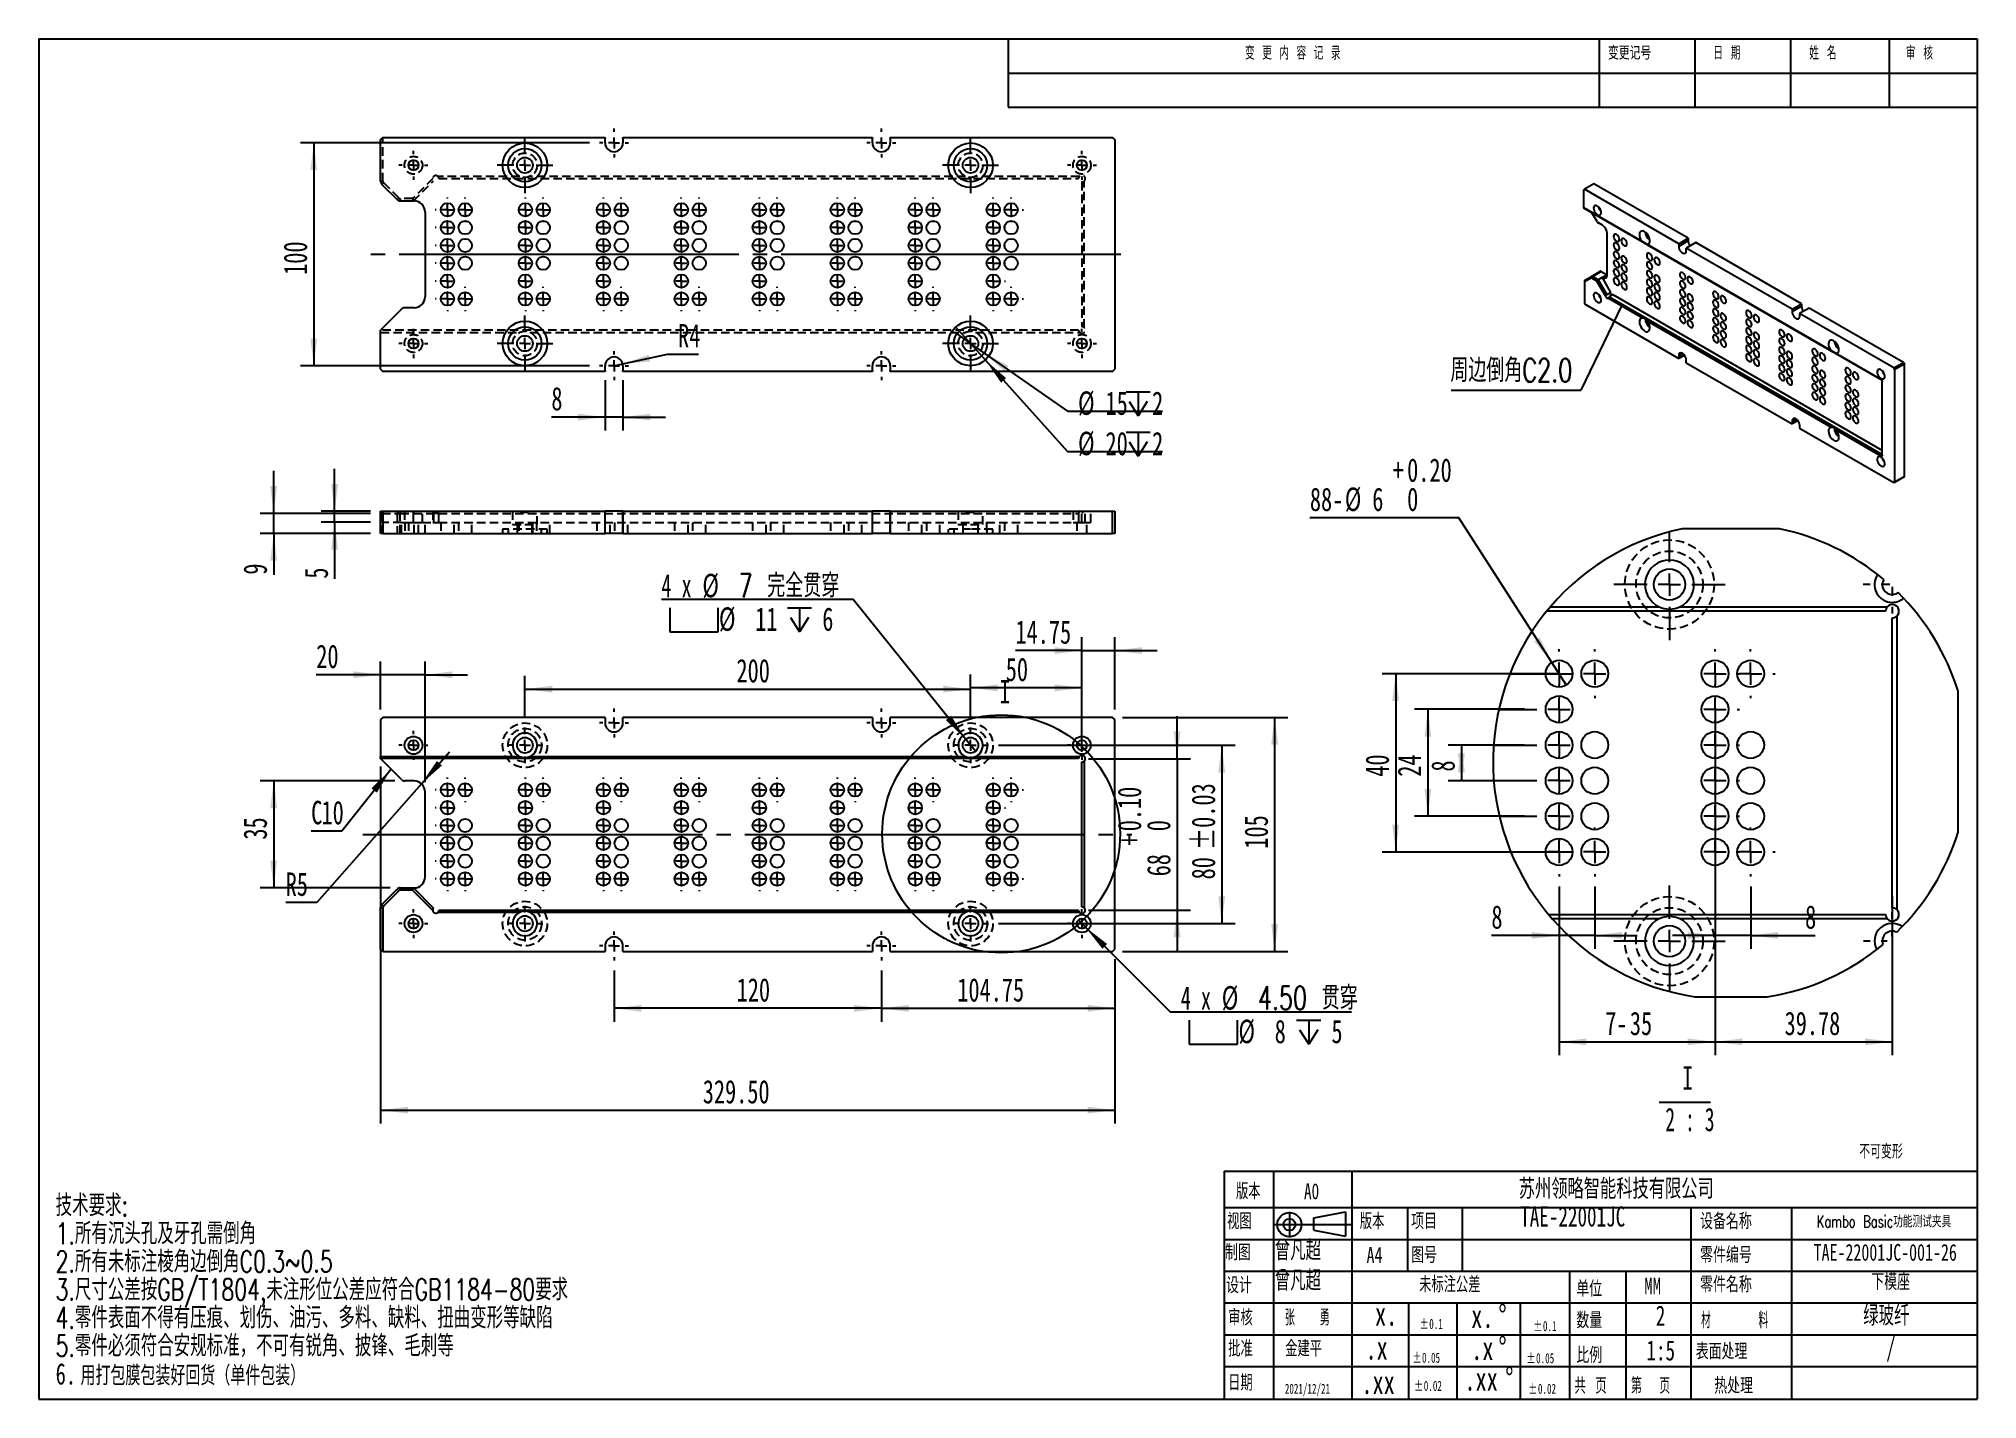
# Model space of a CAD drawing. Extents: x 2 to 292, y 3 to 207.
import ezdxf

# ---------------------------------------------------------------- set-up
doc = ezdxf.new("R2010")
doc.units = 0
for name, pattern in [('SLD-中心线', [34.29, 30.48, -1.27, 1.27, -1.27]), ('SLD-实线', [0]), ('SLD-虚线', [1.905, 1.27, -0.635])]:
    doc.linetypes.add(name, pattern=pattern)
doc.layers.get('0').update_dxf_attribs({"linetype": 'CONTINUOUS'})
for name, color, linetype in [('FORMAT', 7, 'SLD-实线'), ('图层1', 5, 'SLD-中心线'), ('图层7', 7, 'SLD-实线'), ('图框', 7, 'SLD-实线'), ('粗实线', 7, 'SLD-实线')]:
    doc.layers.add(name, color=color, linetype=linetype)
doc.styles.add('SLDTEXTSTYLE0', font='TXT', dxfattribs={"width": 0.7, "bigfont": 'bigfont'})
doc.styles.add('SLDTEXTSTYLE1', font='TXT', dxfattribs={"width": 0.736842, "bigfont": 'bigfont'})
doc.styles.add('SLDTEXTSTYLE10', font='TXT', dxfattribs={"width": 0.633333})
doc.styles.add('SLDTEXTSTYLE11', font='TXT', dxfattribs={"width": 0.62})
doc.styles.add('SLDTEXTSTYLE2', font='TXT', dxfattribs={"width": 0.7})
doc.styles.add('SLDTEXTSTYLE3', font='TXT', dxfattribs={"width": 0.663})
doc.styles.add('SLDTEXTSTYLE4', font='TXT', dxfattribs={"width": 0.559211, "bigfont": 'bigfont'})
doc.styles.add('SLDTEXTSTYLE5', font='TXT', dxfattribs={"width": 0.736842})
doc.styles.add('SLDTEXTSTYLE6', font='TXT', dxfattribs={"width": 0.629187, "bigfont": 'bigfont'})
doc.styles.add('SLDTEXTSTYLE7', font='TXT', dxfattribs={"width": 0.657895, "bigfont": 'bigfont'})
doc.styles.add('SLDTEXTSTYLE8', font='TXT', dxfattribs={"width": 0.618421, "bigfont": 'bigfont'})
doc.styles.add('SLDTEXTSTYLE9', font='TXT', dxfattribs={"width": 0.58, "bigfont": 'bigfont'})
doc.dimstyles.new('SLDDIMSTYLE0', dxfattribs={"dimtxt": 3.5, "dimasz": 4.08, "dimexe": 0, "dimexo": 0.0625, "dimgap": 0.875, "dimtad": 2, "dimlfac": 3, "dimrnd": 1e-09, "dimzin": 12, "dimtxsty": 'SLDTEXTSTYLE2', "dimsah": 1, "dimcen": 0.09, "dimazin": 3, "dimtol": 1, "dimtp": 0.03, "dimtm": 0.03, "dimtfac": 1, "dimtofl": 0, "dimtmove": 0, "dimatfit": 3, "dimtolj": 1})
doc.dimstyles.new('SLDDIMSTYLE1', dxfattribs={"dimtxt": 3.5, "dimasz": 4.08, "dimexe": 0, "dimexo": 0.0625, "dimgap": 0.875, "dimtad": 2, "dimlfac": 3, "dimrnd": 1e-09, "dimzin": 12, "dimtxsty": 'SLDTEXTSTYLE2', "dimsah": 1, "dimcen": 0.09, "dimazin": 3, "dimtfac": 1, "dimtmove": 0, "dimatfit": 3, "dimtolj": 1, "dimtzin": 12})
doc.dimstyles.new('SLDDIMSTYLE10', dxfattribs={"dimtxt": 3.5, "dimasz": 4.08, "dimexe": 0, "dimexo": 0.0625, "dimgap": 0.875, "dimtad": 0, "dimtih": 1, "dimtoh": 1, "dimlfac": 3, "dimrnd": 1e-09, "dimzin": 12, "dimtxsty": 'SLDTEXTSTYLE2', "dimsah": 1, "dimcen": 0, "dimazin": 3, "dimtfac": 1, "dimtofl": 0, "dimtmove": 0, "dimatfit": 3, "dimtolj": 1, "dimtzin": 12})
doc.dimstyles.new('SLDDIMSTYLE11', dxfattribs={"dimtxt": 3.5, "dimasz": 4.08, "dimexe": 0, "dimexo": 0.0625, "dimgap": 0.875, "dimtad": 2, "dimlfac": 1.5, "dimrnd": 1e-09, "dimzin": 12, "dimtxsty": 'SLDTEXTSTYLE2', "dimsah": 1, "dimcen": 0.09, "dimazin": 3, "dimtfac": 1, "dimtofl": 0, "dimtmove": 0, "dimatfit": 3, "dimtolj": 1, "dimtzin": 12})
doc.dimstyles.new('SLDDIMSTYLE12', dxfattribs={"dimtxt": 3.5, "dimasz": 4.08, "dimexe": 0, "dimexo": 0.0625, "dimgap": 0.875, "dimtad": 2, "dimlfac": 1.5, "dimrnd": 1e-09, "dimzin": 12, "dimtxsty": 'SLDTEXTSTYLE2', "dimsah": 1, "dimcen": 0.09, "dimazin": 3, "dimtfac": 1, "dimtmove": 0, "dimatfit": 3, "dimtolj": 1, "dimtzin": 12})
doc.dimstyles.new('SLDDIMSTYLE13', dxfattribs={"dimtxt": 3.5, "dimasz": 4.08, "dimexe": 0, "dimexo": 0.0625, "dimgap": 0.875, "dimtad": 0, "dimtih": 1, "dimtoh": 1, "dimlfac": 1.5, "dimrnd": 1e-09, "dimzin": 12, "dimtxsty": 'SLDTEXTSTYLE2', "dimblk1": 'NONE', "dimsah": 1, "dimcen": 0, "dimazin": 3, "dimtol": 1, "dimtp": 0.2, "dimtfac": 1, "dimtmove": 0, "dimatfit": 3, "dimtolj": 1, "dimtzin": 0})
doc.dimstyles.new('SLDDIMSTYLE2', dxfattribs={"dimtxt": 3.5, "dimasz": 4.08, "dimexe": 0, "dimexo": 0.0625, "dimgap": 0.875, "dimtad": 2, "dimlfac": 3, "dimrnd": 1e-09, "dimzin": 4, "dimtxsty": 'SLDTEXTSTYLE2', "dimsah": 1, "dimcen": 0.09, "dimazin": 3, "dimtfac": 1, "dimtofl": 0, "dimtmove": 0, "dimatfit": 3, "dimtolj": 1, "dimtzin": 12})
doc.dimstyles.new('SLDDIMSTYLE3', dxfattribs={"dimtxt": 3.5, "dimasz": 4.08, "dimexe": 0, "dimexo": 0.0625, "dimgap": 0.875, "dimtad": 2, "dimlfac": 3, "dimrnd": 1e-09, "dimzin": 12, "dimtxsty": 'SLDTEXTSTYLE2', "dimsah": 1, "dimcen": 0.09, "dimazin": 3, "dimtfac": 1, "dimtofl": 0, "dimtmove": 0, "dimatfit": 3, "dimtolj": 1, "dimtzin": 12})
doc.dimstyles.new('SLDDIMSTYLE4', dxfattribs={"dimtxt": 3.5, "dimasz": 4.08, "dimexe": 0, "dimexo": 0.0625, "dimgap": 0.875, "dimtad": 0, "dimtih": 1, "dimtoh": 1, "dimlfac": 3, "dimrnd": 1e-09, "dimzin": 4, "dimtxsty": 'SLDTEXTSTYLE2', "dimblk1": 'NONE', "dimsah": 1, "dimcen": 0, "dimazin": 3, "dimtfac": 1, "dimtmove": 0, "dimatfit": 3, "dimtolj": 1, "dimtzin": 12})
doc.dimstyles.new('SLDDIMSTYLE5', dxfattribs={"dimtxt": 3.5, "dimasz": 4.08, "dimexe": 0, "dimexo": 0.0625, "dimgap": 0.875, "dimtad": 0, "dimtih": 1, "dimtoh": 1, "dimlfac": 3, "dimrnd": 1e-09, "dimzin": 12, "dimtxsty": 'SLDTEXTSTYLE2', "dimsah": 1, "dimcen": 0, "dimazin": 3, "dimtfac": 1, "dimtofl": 0, "dimtmove": 0, "dimatfit": 3, "dimtolj": 1, "dimtzin": 12})
doc.dimstyles.new('SLDDIMSTYLE6', dxfattribs={"dimtxt": 3.5, "dimasz": 4.08, "dimexe": 0, "dimexo": 0.0625, "dimgap": 0.875, "dimtad": 2, "dimlfac": 3, "dimrnd": 1e-09, "dimzin": 12, "dimtxsty": 'SLDTEXTSTYLE2', "dimsah": 1, "dimcen": 0.09, "dimazin": 3, "dimtol": 1, "dimtp": 0.1, "dimtfac": 1, "dimtmove": 0, "dimatfit": 3, "dimtolj": 1, "dimtzin": 0})
doc.dimstyles.new('SLDDIMSTYLE7', dxfattribs={"dimtxt": 3.5, "dimasz": 4.08, "dimexe": 0, "dimexo": 0.0625, "dimgap": 0.875, "dimtad": 0, "dimtih": 1, "dimtoh": 1, "dimdec": 6, "dimlfac": 3, "dimrnd": 1e-09, "dimzin": 12, "dimtxsty": 'SLDTEXTSTYLE2', "dimblk1": 'NONE', "dimsah": 1, "dimcen": 0, "dimazin": 3, "dimtfac": 1, "dimtmove": 0, "dimatfit": 3, "dimtolj": 1, "dimtzin": 12})
doc.dimstyles.new('SLDDIMSTYLE8', dxfattribs={"dimtxt": 0.18, "dimasz": 1.016, "dimexe": 0, "dimexo": 0.0625, "dimgap": 0, "dimtad": 0, "dimtih": 1, "dimtoh": 1, "dimdec": 0, "dimrnd": 1e-09, "dimzin": 0, "dimtxsty": 'STANDARD', "dimblk1": 'DOT', "dimblk2": 'DOT', "dimsah": 1, "dimcen": 0.09, "dimazin": 3, "dimtfac": 1.016, "dimtdec": 0, "dimtofl": 0, "dimtmove": 0, "dimatfit": 3, "dimtolj": 1, "dimtzin": 0})
doc.dimstyles.new('SLDDIMSTYLE9', dxfattribs={"dimtxt": 3.5, "dimasz": 4.08, "dimexe": 0, "dimexo": 0.0625, "dimgap": 0.875, "dimtad": 0, "dimtih": 1, "dimtoh": 1, "dimlfac": 3, "dimrnd": 1e-09, "dimzin": 12, "dimtxsty": 'SLDTEXTSTYLE2', "dimblk1": 'NONE', "dimsah": 1, "dimcen": 0, "dimazin": 3, "dimtfac": 1, "dimtmove": 0, "dimatfit": 3, "dimtolj": 1, "dimtzin": 12})

msp = doc.modelspace()

# ---------------------------------------------------------------- texts
at = {"color": 7, "linetype": 'SLD-实线', "insert": (145.92968865, 110.65479163), "char_height": 3.5, "attachment_point": 1, "style": 'SLDTEXTSTYLE2'}
msp.add_mtext('I', dxfattribs=at)
at = {"layer": 'FORMAT', "char_height": 2.38125, "attachment_point": 2, "style": 'SLDTEXTSTYLE0'}
for s, insert in [('\\M+194C5\\M+1967B', (183.15019978, 35.39475263)), ('\\M+196A2标\\M+1928D\\M+18CF6\\M+18DB7', (213.30359169, 21.45267775))]:
    msp.add_mtext(s, dxfattribs=dict(at, insert=insert))
at = {"layer": 'FORMAT', "color": 5, "insert": (192.61830553, 35.39475268), "char_height": 2.38125, "attachment_point": 2, "style": 'SLDTEXTSTYLE2'}
msp.add_mtext('A0', dxfattribs=at)
at = {"layer": '图层1'}
for s, insert, char_height, attachment_point, style in [('TAE-22001JC', (231.6854984, 31.92766345), 3, 2, 'SLDTEXTSTYLE2'), ('Kambo Basic\\M+18CF7\\M+1945C测试夹\\M+18BEF', (278.25251922, 30.57744909), 1.8, 2, 'SLDTEXTSTYLE0'), ('\\M+1915C\\M+1967D\\M+192B4', (187.11004352, 26.87743113), 3, 1, 'SLDTEXTSTYLE0'), ('TAE-22001JC-001-26', (278.44251509, 26.31484177), 2.5, 2, 'SLDTEXTSTYLE2'), ('\\M+1915C\\M+1967D\\M+192B4', (187.11004352, 22.3486825), 3, 1, 'SLDTEXTSTYLE0'), ('\\M+189BA\\M+196CD\\M+18DC0', (279.25216713, 21.91040722), 2.5, 2, 'SLDTEXTSTYLE0'), ('绿\\M+1E0DE纤', (278.6088896, 17.10553074), 3, 2, 'SLDTEXTSTYLE0'), ('2', (244.82181763, 17.10553057), 3, 2, 'SLDTEXTSTYLE2'), ('1:5', (244.8572342, 11.89709443), 3, 2, 'SLDTEXTSTYLE2'), ('/', (279.30295579, 12.4618011), 3, 2, 'SLDTEXTSTYLE2')]:
    msp.add_mtext(s, dxfattribs=dict(at, insert=insert, char_height=char_height, attachment_point=attachment_point, style=style))
at = {"layer": '图层7', "color": 5, "char_height": 2, "attachment_point": 1}
for s, insert, style in [('变 \\M+18D58 \\M+193E0 \\M+19765 记 录', (182.66411325, 205.45562471), 'SLDTEXTSTYLE6'), ('变\\M+18D58记\\M+18D86', (236.95844552, 205.45562471), 'SLDTEXTSTYLE1'), ('\\M+193FA \\M+18AFA', (252.71885129, 205.45562471), 'SLDTEXTSTYLE7'), ('\\M+190A9 \\M+196BC', (267.08320364, 205.45562471), 'SLDTEXTSTYLE7'), ('审 \\M+18A6A', (281.51731514, 205.45562471), 'SLDTEXTSTYLE7')]:
    msp.add_mtext(s, dxfattribs=dict(at, insert=insert, style=style))
at = {"layer": '图层7', "attachment_point": 1}
for s, insert, char_height, style in [('苏\\M+18F42领\\M+197AA\\M+19271\\M+1945C\\M+189C8\\M+18B5A\\M+1974C\\M+18CC0\\M+18CF6\\M+18E69', (223.60766877, 36.06507163), 3, 'SLDTEXTSTYLE1'), ('视图', (179.98815345, 30.90734463), 2.38125, 'SLDTEXTSTYLE0'), ('\\M+194C5\\M+1967B', (199.83327489, 30.90734463), 2.38125, 'SLDTEXTSTYLE0'), ('项\\M+196DA', (207.51761991, 30.90734463), 2.38125, 'SLDTEXTSTYLE1'), ('设备\\M+196BC\\M+18FCC', (250.75336199, 30.90734463), 2.38125, 'SLDTEXTSTYLE1'), ('\\M+190A7图', (179.67065348, 26.24513642), 2.38125, 'SLDTEXTSTYLE1'), ('\\M+197EB\\M+18C8F编\\M+18D86', (250.75336199, 25.85711231), 2.38125, 'SLDTEXTSTYLE1'), ('A4', (200.84089629, 25.85711231), 2.38125, 'SLDTEXTSTYLE5'), ('图\\M+18D86', (207.51761991, 25.85711231), 2.38125, 'SLDTEXTSTYLE1'), ('设计', (179.82940346, 21.32836368), 2.38125, 'SLDTEXTSTYLE1'), ('单\\M+188CA', (232.22978407, 20.80397018), 2.38125, 'SLDTEXTSTYLE1'), ('MM', (242.39487197, 21.26169976), 2.5, 'SLDTEXTSTYLE5'), ('\\M+197EB\\M+18C8F\\M+196BC\\M+18FCC', (250.75336199, 21.45267775), 2.38125, 'SLDTEXTSTYLE1'), ('审\\M+18A6A', (180.14690343, 16.50824819), 2.38125, 'SLDTEXTSTYLE0'), ('张   \\M+19745', (188.61773589, 16.50824819), 2.38125, 'SLDTEXTSTYLE9'), ('x.', (202.10966381, 17.59115646), 3.5, 'SLDTEXTSTYLE2'), ('\\M+19094\\M+197CA', (232.22978407, 16.08521175), 2.38125, 'SLDTEXTSTYLE1'), ('\\M+18DDE      \\M+197BF', (250.8856531, 16.08521175), 2.38125, 'SLDTEXTSTYLE4'), ('\\M+194E1\\M+18F79', (180.14690343, 11.86387207), 2.38125, 'SLDTEXTSTYLE0'), ('\\M+18BE0\\M+18C9A\\M+195BD', (188.67773511, 11.86387207), 2.38125, 'SLDTEXTSTYLE0'), ('.x', (200.68365282, 12.52439055), 3.5, 'SLDTEXTSTYLE2'), ('\\M+1955C\\M+196CA处\\M+1979D', (250.09352168, 11.44148228), 2.38125, 'SLDTEXTSTYLE1'), ('\\M+194E4\\M+197E1', (232.22978407, 10.87677561), 2.38125, 'SLDTEXTSTYLE1'), ('\\M+193FA\\M+18AFA', (180.14690343, 6.7635277), 2.38125, 'SLDTEXTSTYLE0'), ('.xx', (200.07285808, 7.3845543), 3.5, 'SLDTEXTSTYLE2'), ('\\M+18BA4 页', (231.93718833, 6.30164603), 2.38125, 'SLDTEXTSTYLE7'), ('\\M+191E6  页', (240.4032064, 6.30164603), 2.38125, 'SLDTEXTSTYLE8'), ('热处\\M+1979D', (252.87008895, 6.30164603), 2.38125, 'SLDTEXTSTYLE1'), ('2021/12/21', (188.61773589, 5.41128007), 1.5, 'SLDTEXTSTYLE3')]:
    msp.add_mtext(s, dxfattribs=dict(at, insert=insert, char_height=char_height, style=style))
at = {"layer": '图框', "color": 5, "insert": (274.5494084, 41.20192014), "char_height": 2.1166666667, "attachment_point": 1, "rotation": 359.9999999464, "style": 'SLDTEXTSTYLE0'}
msp.add_mtext('\\M+19573\\M+189C2变\\M+18C60', dxfattribs=at)

# ---------------------------------------------------------------- blocks, each defined once
blk = doc.blocks.new('SW_NOTE_0')
at = {"layer": '图层7', "color": 0, "char_height": 1.5, "attachment_point": 1, "style": 'SLDTEXTSTYLE3'}
for s, insert in [('%%p', (0, 1.93)), ('0.05', (1.44, 1.93))]:
    blk.add_mtext(s, dxfattribs=dict(at, insert=insert))
blk = doc.blocks.new('SW_NOTE_1')
at = {"layer": '图层7', "color": 0, "char_height": 1.5, "attachment_point": 1, "style": 'SLDTEXTSTYLE3'}
for s, insert in [('%%p', (0, 1.93)), ('0.02', (1.44, 1.93))]:
    blk.add_mtext(s, dxfattribs=dict(at, insert=insert))
blk = doc.blocks.new('SW_NOTE_2')
at = {"layer": '图层7', "color": 0, "char_height": 1.5, "attachment_point": 1, "style": 'SLDTEXTSTYLE3'}
for s, insert in [('%%p', (0, 1.93)), ('0.1', (1.44, 1.93))]:
    blk.add_mtext(s, dxfattribs=dict(at, insert=insert))
blk = doc.blocks.new('SW_NOTE_3')
at = {"layer": '图层7', "color": 0, "attachment_point": 1}
for s, insert, char_height, style in [('\\M+18B5A术\\M+19776\\M+18B81:', (0, 4.13), 3.2, 'SLDTEXTSTYLE0'), ('1.\\M+18F8A\\M+1974C沉头\\M+18D45\\M+18B79\\M+189E5\\M+18D45\\M+18EF9\\M+1937C\\M+18A70', (0, -0.07), 3.2, 'SLDTEXTSTYLE0'), ('2.\\M+18F8A\\M+1974C\\M+196A2标\\M+1928D棱\\M+18A70边\\M+1937C\\M+18A70C0.3~0.5', (0, -4.27), 3.2, 'SLDTEXTSTYLE0'), ('3.\\M+18EDA\\M+190A1\\M+18CF6\\M+18DB7\\M+188C2GB/T1804,\\M+196A2\\M+1928D\\M+18C60\\M+188CA\\M+18CF6\\M+18DB7应\\M+19584\\M+18D87GB1184-80\\M+19776\\M+18B81', (0, -8.47), 3.2, 'SLDTEXTSTYLE0'), ('4.\\M+197EB\\M+18C8F\\M+1955C\\M+196CA\\M+19573\\M+193BE\\M+1974C压\\M+18DAD\\M+18141划伤\\M+18141\\M+196FB污\\M+18141\\M+191BD\\M+197BF\\M+18141\\M+1E39E\\M+197BF\\M+18141扭\\M+18BC8变\\M+18C60\\M+19399\\M+1E39E\\M+1E89C', (0, -12.67), 3.2, 'SLDTEXTSTYLE0'), ('5.\\M+197EB\\M+18C8F\\M+1954B须\\M+19584\\M+18D87\\M+188C0规标\\M+18F79\\M+18143\\M+19573\\M+189C2\\M+1974C锐\\M+18A70\\M+18141\\M+194E2锋\\M+18141\\M+196D1\\M+18E68\\M+19399', (0, -16.87), 3.2, 'SLDTEXTSTYLE0'), ('6.', (0, -21.07), 3.2, 'SLDTEXTSTYLE2'), ('\\M+19770\\M+191C5\\M+195EF\\M+1968C\\M+195EF\\M+19195\\M+18D44\\M+189F1货\\M+18169单\\M+18C8F\\M+195EF\\M+19195\\M+1816A', (3.72, -21.47), 2.91042, 'SLDTEXTSTYLE0')]:
    blk.add_mtext(s, dxfattribs=dict(at, insert=insert, char_height=char_height, style=style))
blk = doc.blocks.new('SW_NOTE_4')
at = {"layer": '图层7', "color": 0, "char_height": 3.5, "attachment_point": 1, "style": 'SLDTEXTSTYLE2'}
for s, insert in [('.x', (0, 4.51)), ('%%d', (4.07, 4.51))]:
    blk.add_mtext(s, dxfattribs=dict(at, insert=insert))
blk = doc.blocks.new('SW_NOTE_5')
at = {"layer": '图层7', "color": 0, "char_height": 3.5, "attachment_point": 1, "style": 'SLDTEXTSTYLE2'}
for s, insert in [('x.', (0, 4.51)), ('%%d', (4.07, 4.51))]:
    blk.add_mtext(s, dxfattribs=dict(at, insert=insert))
blk = doc.blocks.new('SW_NOTE_6')
at = {"layer": '图层7', "color": 0, "char_height": 3.5, "attachment_point": 1, "style": 'SLDTEXTSTYLE2'}
for s, insert in [('.xx', (0, 4.51)), ('%%d', (6.11, 4.51))]:
    blk.add_mtext(s, dxfattribs=dict(at, insert=insert))
blk = doc.blocks.new('SW_NOTE_7')
at = {"layer": '图层7', "color": 0, "char_height": 1.5, "attachment_point": 1, "style": 'SLDTEXTSTYLE3'}
for s, insert in [('%%p', (0, 1.93)), ('0.1', (1.44, 1.93))]:
    blk.add_mtext(s, dxfattribs=dict(at, insert=insert))
blk = doc.blocks.new('SW_NOTE_8')
at = {"layer": '图层7', "color": 0, "char_height": 1.5, "attachment_point": 1, "style": 'SLDTEXTSTYLE3'}
for s, insert in [('%%p', (0, 1.93)), ('0.05', (1.44, 1.93))]:
    blk.add_mtext(s, dxfattribs=dict(at, insert=insert))
blk = doc.blocks.new('SW_NOTE_9')
at = {"layer": '图层7', "color": 0, "char_height": 1.5, "attachment_point": 1, "style": 'SLDTEXTSTYLE3'}
for s, insert in [('%%p', (0, 1.93)), ('0.02', (1.44, 1.93))]:
    blk.add_mtext(s, dxfattribs=dict(at, insert=insert))
blk = doc.blocks.new('_D')
at = {"layer": '图框', "color": 5}
for p, q in [((145.76, 100.9), (181.18, 100.9)), ((179.18, 100.9), (179.18, 74.24)), ((145.76, 74.24), (181.18, 74.24))]:
    blk.add_line(p, q, dxfattribs=at)
for points in [[(179.18, 100.9), (178.67, 96.82), (179.69, 96.82)], [(179.18, 74.24), (179.69, 78.32), (178.67, 78.32)]]:
    blk.add_solid(points, dxfattribs=at)
at = {"layer": '图框', "color": 5, "char_height": 3.5, "attachment_point": 1, "rotation": 90, "style": 'SLDTEXTSTYLE2'}
for s, insert in [('±0.03', (174.67, 85.22)), ('80', (174.67, 80.84))]:
    blk.add_mtext(s, dxfattribs=dict(at, insert=insert))
blk = doc.blocks.new('_D_1')
at = {"layer": '图框', "color": 5}
for p, q in [((53.35, 106.24), (53.35, 113.45)), ((60.01, 95.4), (60.01, 113.45)), ((53.35, 111.45), (43.72, 111.45)), ((60.01, 111.45), (53.35, 111.45)), ((60.01, 111.45), (66.36, 111.45))]:
    blk.add_line(p, q, dxfattribs=at)
for points in [[(53.35, 111.45), (49.27, 111.96), (49.27, 110.94)], [(60.01, 111.45), (64.09, 110.94), (64.09, 111.96)]]:
    blk.add_solid(points, dxfattribs=at)
at = {"layer": '图框', "color": 5, "insert": (43.72, 115.96), "char_height": 3.5, "attachment_point": 1, "style": 'SLDTEXTSTYLE2'}
blk.add_mtext('20', dxfattribs=at)
blk = doc.blocks.new('_D_2')
at = {"layer": '图框', "color": 5}
for p, q in [((53.35, 97.74), (53.35, 44.33)), ((163.18, 68.9), (163.18, 44.33)), ((53.35, 46.33), (163.18, 46.33))]:
    blk.add_line(p, q, dxfattribs=at)
for points in [[(53.35, 46.33), (57.43, 45.82), (57.43, 46.84)], [(163.18, 46.33), (159.1, 46.84), (159.1, 45.82)]]:
    blk.add_solid(points, dxfattribs=at)
at = {"layer": '图框', "color": 5, "insert": (101.54, 50.84), "char_height": 3.5, "attachment_point": 1, "style": 'SLDTEXTSTYLE2'}
blk.add_mtext('329.50', dxfattribs=at)
blk = doc.blocks.new('_D_3')
at = {"layer": '图框', "color": 5}
for p, q in [((128.26, 67.24), (128.26, 59.56)), ((163.18, 68.9), (163.18, 59.56)), ((128.26, 61.56), (163.18, 61.56))]:
    blk.add_line(p, q, dxfattribs=at)
for points in [[(128.26, 61.56), (132.34, 61.05), (132.34, 62.07)], [(163.18, 61.56), (159.1, 62.07), (159.1, 61.05)]]:
    blk.add_solid(points, dxfattribs=at)
at = {"layer": '图框', "color": 5, "insert": (139.62, 66.07), "char_height": 3.5, "attachment_point": 1, "style": 'SLDTEXTSTYLE2'}
blk.add_mtext('104.75', dxfattribs=at)
blk = doc.blocks.new('_D_4')
at = {"layer": '图框', "color": 5}
for p, q in [((88.26, 67.24), (88.26, 59.56)), ((128.26, 67.24), (128.26, 59.56)), ((128.26, 61.56), (88.26, 61.56))]:
    blk.add_line(p, q, dxfattribs=at)
for points in [[(88.26, 61.56), (92.34, 61.05), (92.34, 62.07)], [(128.26, 61.56), (124.18, 62.07), (124.18, 61.05)]]:
    blk.add_solid(points, dxfattribs=at)
at = {"layer": '图框', "color": 5, "insert": (106.61, 66.07), "char_height": 3.5, "attachment_point": 1, "style": 'SLDTEXTSTYLE2'}
blk.add_mtext('120', dxfattribs=at)
blk = doc.blocks.new('_D_5')
at = {"layer": '图框', "color": 5}
for p, q in [((74.93, 105.07), (74.93, 111.3)), ((141.6, 105.07), (141.6, 111.3)), ((74.93, 109.3), (141.6, 109.3))]:
    blk.add_line(p, q, dxfattribs=at)
for points in [[(74.93, 109.3), (79.01, 108.79), (79.01, 109.81)], [(141.6, 109.3), (137.52, 109.81), (137.52, 108.79)]]:
    blk.add_solid(points, dxfattribs=at)
at = {"layer": '图框', "color": 5, "insert": (106.58, 113.81), "char_height": 3.5, "attachment_point": 1, "style": 'SLDTEXTSTYLE2'}
blk.add_mtext('200', dxfattribs=at)
blk = doc.blocks.new('SW_CHAMFER_DIMENSION_0')
at = {"layer": '图框', "color": 0}
for p, q in [((11.96, 9.26), (4.61, 0)), ((4.61, 0), (0, 0))]:
    blk.add_line(p, q, dxfattribs=at)
blk.add_solid([(11.96, 9.26), (9.02, 6.38), (9.82, 5.74)], dxfattribs=at)
at = {"layer": '图框', "color": 0, "char_height": 3.5, "attachment_point": 1, "style": 'SLDTEXTSTYLE2'}
for s, insert in [('C', (0, 4.51)), ('10', (1.54, 4.51))]:
    blk.add_mtext(s, dxfattribs=dict(at, insert=insert))
blk = doc.blocks.new('_D_6')
at = {"layer": '图框', "color": 5}
for p, q in [((164.35, 105.07), (189.09, 105.07)), ((187.09, 105.07), (187.09, 70.07)), ((164.35, 70.07), (189.09, 70.07))]:
    blk.add_line(p, q, dxfattribs=at)
for points in [[(187.09, 105.07), (186.58, 100.99), (187.6, 100.99)], [(187.09, 70.07), (187.6, 74.15), (186.58, 74.15)]]:
    blk.add_solid(points, dxfattribs=at)
at = {"layer": '图框', "color": 5, "insert": (182.58, 85.44), "char_height": 3.5, "attachment_point": 1, "rotation": 90, "style": 'SLDTEXTSTYLE2'}
blk.add_mtext('105', dxfattribs=at)
blk = doc.blocks.new('_D_7')
at = {"layer": '图框', "color": 5}
for p, q in [((141.6, 105.07), (141.6, 111.49)), ((158.26, 104.57), (158.26, 111.49)), ((158.26, 109.49), (141.6, 109.49))]:
    blk.add_line(p, q, dxfattribs=at)
for points in [[(141.6, 109.49), (145.68, 108.98), (145.68, 110)], [(158.26, 109.49), (154.18, 110), (154.18, 108.98)]]:
    blk.add_solid(points, dxfattribs=at)
at = {"layer": '图框', "color": 5, "insert": (146.87, 114), "char_height": 3.5, "attachment_point": 1, "style": 'SLDTEXTSTYLE2'}
blk.add_mtext('50', dxfattribs=at)
blk = doc.blocks.new('SW_SYMBOL_HOLE_SPOT')
at = {"layer": '图框', "color": 0}
for p, q in [((0, 875), (0, 75)), ((1600, 75), (1600, 875)), ((0, 75), (1600, 75))]:
    blk.add_line(p, q, dxfattribs=at)
blk = doc.blocks.new('SW_SYMBOL_HOLE_DEPTH')
at = {"layer": '图框', "color": 0}
for p, q in [((0, 875), (800, 875)), ((400, 875), (400, 75)), ((100, 555), (400, 75)), ((700, 555), (400, 75))]:
    blk.add_line(p, q, dxfattribs=at)
blk = doc.blocks.new('_D_8')
at = {"layer": '图框', "color": 5}
for p, q in [((157.73, 74.77), (158.79, 73.71)), ((158.79, 73.71), (171.46, 61.06)), ((171.46, 61.06), (198.61, 61.06))]:
    blk.add_line(p, q, dxfattribs=at)
blk.add_solid([(158.79, 73.71), (161.32, 70.47), (162.04, 71.18)], dxfattribs=at)
at = {"layer": '图框', "color": 5, "xscale": 0.004511737089201878, "yscale": 0.004511737089201878, "zscale": 0.004511737089201878}
for name, p in [('SW_SYMBOL_HOLE_SPOT', (174.31, 55.85)), ('SW_SYMBOL_HOLE_DEPTH', (190.38, 55.85))]:
    blk.add_blockref(name, p, dxfattribs=at)
at = {"layer": '图框', "color": 5, "char_height": 3.5, "attachment_point": 1}
for s, insert, style in [('4 x', (173.05, 64.86), 'SLDTEXTSTYLE10'), ('%%c', (179.18, 64.88), 'SLDTEXTSTYLE2'), ('4.50 贯\\M+190FA', (184.6, 64.86), 'SLDTEXTSTYLE0'), ('%%c', (181.68, 59.86), 'SLDTEXTSTYLE2'), ('8', (187.1, 59.85), 'SLDTEXTSTYLE2'), ('5', (195.59, 59.85), 'SLDTEXTSTYLE2')]:
    blk.add_mtext(s, dxfattribs=dict(at, insert=insert, style=style))
blk = doc.blocks.new('_NONE')
blk = doc.blocks.new('_D_9')
at = {"layer": '图框', "color": 5}
for p, q in [((59.45, 95.16), (63.64, 99.92)), ((59.45, 95.16), (43.79, 77.37)), ((43.79, 77.37), (39.14, 77.37))]:
    blk.add_line(p, q, dxfattribs=at)
blk.add_solid([(59.45, 95.16), (62.52, 97.88), (61.76, 98.55)], dxfattribs=at)
at = {"layer": '图框', "color": 5, "insert": (39.14, 81.88), "char_height": 3.5, "attachment_point": 1, "style": 'SLDTEXTSTYLE2'}
blk.add_mtext('R5', dxfattribs=at)
blk = doc.blocks.new('_D_10')
at = {"layer": '图框', "color": 5}
for p, q in [((55.46, 95.57), (35.35, 95.57)), ((37.35, 95.57), (37.35, 79.57)), ((54.79, 79.57), (35.35, 79.57))]:
    blk.add_line(p, q, dxfattribs=at)
for points in [[(37.35, 95.57), (36.84, 91.49), (37.85, 91.49)], [(37.35, 79.57), (37.85, 83.65), (36.84, 83.65)]]:
    blk.add_solid(points, dxfattribs=at)
at = {"layer": '图框', "color": 5, "insert": (32.83, 86.79), "char_height": 3.5, "attachment_point": 1, "rotation": 90, "style": 'SLDTEXTSTYLE2'}
blk.add_mtext('35', dxfattribs=at)
blk = doc.blocks.new('_D_11')
at = {"layer": '图框', "color": 5}
for p, q in [((172.5, 98.9), (172.5, 105.25)), ((159.26, 98.9), (174.5, 98.9)), ((172.5, 98.9), (172.5, 76.24)), ((159.26, 76.24), (174.5, 76.24)), ((172.5, 76.24), (172.5, 69.89))]:
    blk.add_line(p, q, dxfattribs=at)
for points in [[(172.5, 98.9), (173.01, 102.98), (172, 102.98)], [(172.5, 76.24), (172, 72.16), (173.01, 72.16)]]:
    blk.add_solid(points, dxfattribs=at)
at = {"layer": '图框', "color": 5, "char_height": 3.5, "attachment_point": 1, "rotation": 90, "style": 'SLDTEXTSTYLE2'}
for s, insert in [('0.10', (163.62, 88.04)), ('+', (163.62, 85.89)), ('0', (167.98, 88.04)), ('68', (167.99, 81.3))]:
    blk.add_mtext(s, dxfattribs=dict(at, insert=insert))
blk = doc.blocks.new('_D_12')
at = {"layer": '图框', "color": 5}
for p, q in [((158.26, 99.9), (158.26, 117.07)), ((163.18, 106.24), (163.18, 117.07)), ((158.26, 115.07), (148.32, 115.07)), ((158.26, 115.07), (163.18, 115.07)), ((163.18, 115.07), (169.53, 115.07))]:
    blk.add_line(p, q, dxfattribs=at)
for points in [[(158.26, 115.07), (154.18, 115.58), (154.18, 114.56)], [(163.18, 115.07), (167.26, 114.56), (167.26, 115.58)]]:
    blk.add_solid(points, dxfattribs=at)
at = {"layer": '图框', "color": 5, "insert": (148.32, 119.58), "char_height": 3.5, "attachment_point": 1, "style": 'SLDTEXTSTYLE2'}
blk.add_mtext('14.75', dxfattribs=at)
blk = doc.blocks.new('_D_13')
at = {"layer": '图框', "color": 5}
for p, q in [((124.02, 122.73), (95.35, 122.73)), ((140.86, 101.81), (124.02, 122.73)), ((142.33, 100), (140.86, 101.81))]:
    blk.add_line(p, q, dxfattribs=at)
blk.add_solid([(140.86, 101.81), (138.7, 105.31), (137.91, 104.67)], dxfattribs=at)
at = {"layer": '图框', "color": 5, "xscale": 0.004511737089201878, "yscale": 0.004511737089201878, "zscale": 0.004511737089201878}
for name, p in [('SW_SYMBOL_HOLE_SPOT', (96.6, 117.53)), ('SW_SYMBOL_HOLE_DEPTH', (114.21, 117.53))]:
    blk.add_blockref(name, p, dxfattribs=at)
at = {"layer": '图框', "color": 5, "char_height": 3.5, "attachment_point": 1}
for s, insert, style in [('4 x', (95.35, 126.53), 'SLDTEXTSTYLE10'), ('%%c', (101.48, 126.55), 'SLDTEXTSTYLE2'), ('7 \\M+18AAE\\M+19153贯\\M+190FA', (106.9, 126.53), 'SLDTEXTSTYLE0'), ('%%c', (103.96, 121.53), 'SLDTEXTSTYLE2'), ('11', (109.39, 121.52), 'SLDTEXTSTYLE2'), ('6', (119.42, 121.52), 'SLDTEXTSTYLE2')]:
    blk.add_mtext(s, dxfattribs=dict(at, insert=insert, style=style))
blk = doc.blocks.new('SW_CENTERMARKSYMBOL_0')
at = {"layer": '图框', "color": 0}
for p, q in [((-1.67, 0), (-2.67, 0)), ((0, 0), (-0.83, 0)), ((0, 1.67), (0, 2.67)), ((0, 0), (0, 0.83)), ((0, 0), (0, -0.83)), ((0, 0), (0.83, 0)), ((1.67, 0), (2.67, 0)), ((0, -1.67), (0, -2.67))]:
    blk.add_line(p, q, dxfattribs=at)
blk = doc.blocks.new('SW_CENTERMARKSYMBOL_1')
at = {"layer": '图框', "color": 0}
for p, q in [((-1.67, 0), (-2.67, 0)), ((0, 0), (-0.83, 0)), ((0, 1.67), (0, 2.67)), ((0, 0), (0, 0.83)), ((0, 0), (0, -0.83)), ((0, 0), (0.83, 0)), ((1.67, 0), (2.67, 0)), ((0, -1.67), (0, -2.67))]:
    blk.add_line(p, q, dxfattribs=at)
blk = doc.blocks.new('SW_CENTERMARKSYMBOL_2')
at = {"layer": '图框', "color": 0}
for p, q in [((-1.67, 0), (-2.67, 0)), ((0, 0), (-0.83, 0)), ((0, 1.67), (0, 2.67)), ((0, 0), (0, 0.83)), ((0, 0), (0, -0.83)), ((0, 0), (0.83, 0)), ((1.67, 0), (2.67, 0)), ((0, -1.67), (0, -2.67))]:
    blk.add_line(p, q, dxfattribs=at)
blk = doc.blocks.new('SW_CENTERMARKSYMBOL_3')
at = {"layer": '图框', "color": 0}
for p, q in [((-1.67, 0), (-2.67, 0)), ((0, 0), (-0.83, 0)), ((0, 1.67), (0, 2.67)), ((0, 0), (0, 0.83)), ((0, 0), (0, -0.83)), ((0, 0), (0.83, 0)), ((1.67, 0), (2.67, 0)), ((0, -1.67), (0, -2.67))]:
    blk.add_line(p, q, dxfattribs=at)
blk = doc.blocks.new('SW_CENTERMARKSYMBOL_4')
at = {"layer": '图框', "color": 0}
for p, q in [((-13.33, 0), (-13.5, 0)), ((-11.67, 0), (-12.5, 0)), ((-11.67, 1.67), (-11.67, 1.83)), ((-11.67, 0), (-11.67, 0.83)), ((-11.67, 0), (-11.67, -0.83)), ((-11.67, 0), (-10.83, 0)), ((0, 0), (-0.83, 0)), ((0, 1.67), (0, 1.83)), ((0, 0), (0, 0.83)), ((0, 0), (0, -0.83)), ((0, 0), (0.83, 0)), ((11.67, 0), (10.83, 0)), ((11.67, 1.67), (11.67, 1.83)), ((11.67, 0), (11.67, 0.83)), ((11.67, 0), (11.67, -0.83)), ((11.67, 0), (12.5, 0)), ((23.33, 0), (22.5, 0)), ((23.33, 1.67), (23.33, 1.83)), ((23.33, 0), (23.33, 0.83)), ((23.33, 0), (23.33, -0.83)), ((23.33, 0), (24.17, 0)), ((35, 0), (34.17, 0)), ((35, 1.67), (35, 1.83)), ((35, 0), (35, 0.83)), ((35, 0), (35, -0.83)), ((35, 0), (35.83, 0)), ((46.67, 0), (45.83, 0)), ((46.67, 1.67), (46.67, 1.83)), ((46.67, 0), (46.67, 0.83)), ((46.67, 0), (46.67, -0.83)), ((46.67, 0), (47.5, 0)), ((58.33, 0), (57.5, 0)), ((58.33, 1.67), (58.33, 1.83)), ((58.33, 0), (58.33, 0.83)), ((58.33, 0), (58.33, -0.83)), ((58.33, 0), (59.17, 0)), ((70, 0), (69.17, 0)), ((70, 1.67), (70, 1.83)), ((70, 0), (70, 0.83)), ((70, 0), (70, -0.83)), ((70, 0), (70.83, 0)), ((71.67, 0), (71.83, 0)), ((-11.67, -1.67), (-11.67, -1.83)), ((0, -1.67), (0, -1.83)), ((11.67, -1.67), (11.67, -1.83)), ((23.33, -1.67), (23.33, -1.83)), ((35, -1.67), (35, -1.83)), ((46.67, -1.67), (46.67, -1.83)), ((58.33, -1.67), (58.33, -1.83)), ((70, -1.67), (70, -1.83))]:
    blk.add_line(p, q, dxfattribs=at)
blk = doc.blocks.new('SW_CENTERMARKSYMBOL_5')
at = {"layer": '图框', "color": 0}
for p, q in [((-13.33, 0), (-13.5, 0)), ((-11.67, 0), (-12.5, 0)), ((-11.67, 1.67), (-11.67, 1.83)), ((-11.67, 0), (-11.67, 0.83)), ((-11.67, 0), (-11.67, -0.83)), ((-11.67, 0), (-10.83, 0)), ((0, 0), (-0.83, 0)), ((0, 1.67), (0, 1.83)), ((0, 0), (0, 0.83)), ((0, 0), (0, -0.83)), ((0, 0), (0.83, 0)), ((11.67, 0), (10.83, 0)), ((11.67, 1.67), (11.67, 1.83)), ((11.67, 0), (11.67, 0.83)), ((11.67, 0), (11.67, -0.83)), ((11.67, 0), (12.5, 0)), ((23.33, 0), (22.5, 0)), ((23.33, 1.67), (23.33, 1.83)), ((23.33, 0), (23.33, 0.83)), ((23.33, 0), (23.33, -0.83)), ((23.33, 0), (24.17, 0)), ((35, 0), (34.17, 0)), ((35, 1.67), (35, 1.83)), ((35, 0), (35, 0.83)), ((35, 0), (35, -0.83)), ((35, 0), (35.83, 0)), ((46.67, 0), (45.83, 0)), ((46.67, 1.67), (46.67, 1.83)), ((46.67, 0), (46.67, 0.83)), ((46.67, 0), (46.67, -0.83)), ((46.67, 0), (47.5, 0)), ((58.33, 0), (57.5, 0)), ((58.33, 1.67), (58.33, 1.83)), ((58.33, 0), (58.33, 0.83)), ((58.33, 0), (58.33, -0.83)), ((58.33, 0), (59.17, 0)), ((70, 0), (69.17, 0)), ((70, 1.67), (70, 1.83)), ((70, 0), (70, 0.83)), ((70, 0), (70, -0.83)), ((70, 0), (70.83, 0)), ((71.67, 0), (71.83, 0)), ((-11.67, -1.67), (-11.67, -1.83)), ((0, -1.67), (0, -1.83)), ((11.67, -1.67), (11.67, -1.83)), ((23.33, -1.67), (23.33, -1.83)), ((35, -1.67), (35, -1.83)), ((46.67, -1.67), (46.67, -1.83)), ((58.33, -1.67), (58.33, -1.83)), ((70, -1.67), (70, -1.83))]:
    blk.add_line(p, q, dxfattribs=at)
blk = doc.blocks.new('SW_CENTERMARKSYMBOL_6')
at = {"layer": '图框', "color": 0}
for p, q in [((-13.33, 0), (-13.5, 0)), ((-11.67, 0), (-12.5, 0)), ((-11.67, 1.67), (-11.67, 1.83)), ((-11.67, 0), (-11.67, 0.83)), ((-11.67, 0), (-11.67, -0.83)), ((-11.67, 0), (-10.83, 0)), ((0, 0), (-0.83, 0)), ((0, 1.67), (0, 1.83)), ((0, 0), (0, 0.83)), ((0, 0), (0, -0.83)), ((0, 0), (0.83, 0)), ((11.67, 0), (10.83, 0)), ((11.67, 1.67), (11.67, 1.83)), ((11.67, 0), (11.67, 0.83)), ((11.67, 0), (11.67, -0.83)), ((11.67, 0), (12.5, 0)), ((23.33, 0), (22.5, 0)), ((23.33, 1.67), (23.33, 1.83)), ((23.33, 0), (23.33, 0.83)), ((23.33, 0), (23.33, -0.83)), ((23.33, 0), (24.17, 0)), ((35, 0), (34.17, 0)), ((35, 1.67), (35, 1.83)), ((35, 0), (35, 0.83)), ((35, 0), (35, -0.83)), ((35, 0), (35.83, 0)), ((46.67, 0), (45.83, 0)), ((46.67, 1.67), (46.67, 1.83)), ((46.67, 0), (46.67, 0.83)), ((46.67, 0), (46.67, -0.83)), ((46.67, 0), (47.5, 0)), ((58.33, 0), (57.5, 0)), ((58.33, 1.67), (58.33, 1.83)), ((58.33, 0), (58.33, 0.83)), ((58.33, 0), (58.33, -0.83)), ((58.33, 0), (59.17, 0)), ((70, 0), (69.17, 0)), ((70, 1.67), (70, 1.83)), ((70, 0), (70, 0.83)), ((70, 0), (70, -0.83)), ((70, 0), (70.83, 0)), ((71.67, 0), (71.83, 0)), ((-11.67, -1.67), (-11.67, -1.83)), ((0, -1.67), (0, -1.83)), ((11.67, -1.67), (11.67, -1.83)), ((23.33, -1.67), (23.33, -1.83)), ((35, -1.67), (35, -1.83)), ((46.67, -1.67), (46.67, -1.83)), ((58.33, -1.67), (58.33, -1.83)), ((70, -1.67), (70, -1.83))]:
    blk.add_line(p, q, dxfattribs=at)
blk = doc.blocks.new('SW_CENTERMARKSYMBOL_7')
at = {"layer": '图框', "color": 0}
for p, q in [((-13.33, 0), (-13.5, 0)), ((-11.67, 0), (-12.5, 0)), ((-11.67, 1.67), (-11.67, 1.83)), ((-11.67, 0), (-11.67, 0.83)), ((-11.67, 0), (-11.67, -0.83)), ((-11.67, 0), (-10.83, 0)), ((0, 0), (-0.83, 0)), ((0, 1.67), (0, 1.83)), ((0, 0), (0, 0.83)), ((0, 0), (0, -0.83)), ((0, 0), (0.83, 0)), ((11.67, 0), (10.83, 0)), ((11.67, 1.67), (11.67, 1.83)), ((11.67, 0), (11.67, 0.83)), ((11.67, 0), (11.67, -0.83)), ((11.67, 0), (12.5, 0)), ((23.33, 0), (22.5, 0)), ((23.33, 1.67), (23.33, 1.83)), ((23.33, 0), (23.33, 0.83)), ((23.33, 0), (23.33, -0.83)), ((23.33, 0), (24.17, 0)), ((35, 0), (34.17, 0)), ((35, 1.67), (35, 1.83)), ((35, 0), (35, 0.83)), ((35, 0), (35, -0.83)), ((35, 0), (35.83, 0)), ((46.67, 0), (45.83, 0)), ((46.67, 1.67), (46.67, 1.83)), ((46.67, 0), (46.67, 0.83)), ((46.67, 0), (46.67, -0.83)), ((46.67, 0), (47.5, 0)), ((58.33, 0), (57.5, 0)), ((58.33, 1.67), (58.33, 1.83)), ((58.33, 0), (58.33, 0.83)), ((58.33, 0), (58.33, -0.83)), ((58.33, 0), (59.17, 0)), ((70, 0), (69.17, 0)), ((70, 1.67), (70, 1.83)), ((70, 0), (70, 0.83)), ((70, 0), (70, -0.83)), ((70, 0), (70.83, 0)), ((71.67, 0), (71.83, 0)), ((-11.67, -1.67), (-11.67, -1.83)), ((0, -1.67), (0, -1.83)), ((11.67, -1.67), (11.67, -1.83)), ((23.33, -1.67), (23.33, -1.83)), ((35, -1.67), (35, -1.83)), ((46.67, -1.67), (46.67, -1.83)), ((58.33, -1.67), (58.33, -1.83)), ((70, -1.67), (70, -1.83))]:
    blk.add_line(p, q, dxfattribs=at)
blk = doc.blocks.new('SW_CENTERMARKSYMBOL_8')
at = {"layer": '图框', "color": 0}
for p, q in [((-13.33, 0), (-13.5, 0)), ((-11.67, 0), (-12.5, 0)), ((-11.67, 1.67), (-11.67, 1.83)), ((-11.67, 0), (-11.67, 0.83)), ((-11.67, 0), (-11.67, -0.83)), ((-11.67, 0), (-10.83, 0)), ((0, 0), (-0.83, 0)), ((0, 1.67), (0, 1.83)), ((0, 0), (0, 0.83)), ((0, 0), (0, -0.83)), ((0, 0), (0.83, 0)), ((11.67, 0), (10.83, 0)), ((11.67, 1.67), (11.67, 1.83)), ((11.67, 0), (11.67, 0.83)), ((11.67, 0), (11.67, -0.83)), ((11.67, 0), (12.5, 0)), ((23.33, 0), (22.5, 0)), ((23.33, 1.67), (23.33, 1.83)), ((23.33, 0), (23.33, 0.83)), ((23.33, 0), (23.33, -0.83)), ((23.33, 0), (24.17, 0)), ((35, 0), (34.17, 0)), ((35, 1.67), (35, 1.83)), ((35, 0), (35, 0.83)), ((35, 0), (35, -0.83)), ((35, 0), (35.83, 0)), ((46.67, 0), (45.83, 0)), ((46.67, 1.67), (46.67, 1.83)), ((46.67, 0), (46.67, 0.83)), ((46.67, 0), (46.67, -0.83)), ((46.67, 0), (47.5, 0)), ((58.33, 0), (57.5, 0)), ((58.33, 1.67), (58.33, 1.83)), ((58.33, 0), (58.33, 0.83)), ((58.33, 0), (58.33, -0.83)), ((58.33, 0), (59.17, 0)), ((70, 0), (69.17, 0)), ((70, 1.67), (70, 1.83)), ((70, 0), (70, 0.83)), ((70, 0), (70, -0.83)), ((70, 0), (70.83, 0)), ((71.67, 0), (71.83, 0)), ((-11.67, -1.67), (-11.67, -1.83)), ((0, -1.67), (0, -1.83)), ((11.67, -1.67), (11.67, -1.83)), ((23.33, -1.67), (23.33, -1.83)), ((35, -1.67), (35, -1.83)), ((46.67, -1.67), (46.67, -1.83)), ((58.33, -1.67), (58.33, -1.83)), ((70, -1.67), (70, -1.83))]:
    blk.add_line(p, q, dxfattribs=at)
blk = doc.blocks.new('SW_CENTERMARKSYMBOL_9')
at = {"layer": '图框', "color": 0}
for p, q in [((-13.33, 0), (-13.5, 0)), ((-11.67, 0), (-12.5, 0)), ((-11.67, 1.67), (-11.67, 1.83)), ((-11.67, 0), (-11.67, 0.83)), ((-11.67, 0), (-11.67, -0.83)), ((-11.67, 0), (-10.83, 0)), ((0, 0), (-0.83, 0)), ((0, 1.67), (0, 1.83)), ((0, 0), (0, 0.83)), ((0, 0), (0, -0.83)), ((0, 0), (0.83, 0)), ((11.67, 0), (10.83, 0)), ((11.67, 1.67), (11.67, 1.83)), ((11.67, 0), (11.67, 0.83)), ((11.67, 0), (11.67, -0.83)), ((11.67, 0), (12.5, 0)), ((23.33, 0), (22.5, 0)), ((23.33, 1.67), (23.33, 1.83)), ((23.33, 0), (23.33, 0.83)), ((23.33, 0), (23.33, -0.83)), ((23.33, 0), (24.17, 0)), ((35, 0), (34.17, 0)), ((35, 1.67), (35, 1.83)), ((35, 0), (35, 0.83)), ((35, 0), (35, -0.83)), ((35, 0), (35.83, 0)), ((46.67, 0), (45.83, 0)), ((46.67, 1.67), (46.67, 1.83)), ((46.67, 0), (46.67, 0.83)), ((46.67, 0), (46.67, -0.83)), ((46.67, 0), (47.5, 0)), ((58.33, 0), (57.5, 0)), ((58.33, 1.67), (58.33, 1.83)), ((58.33, 0), (58.33, 0.83)), ((58.33, 0), (58.33, -0.83)), ((58.33, 0), (59.17, 0)), ((70, 0), (69.17, 0)), ((70, 1.67), (70, 1.83)), ((70, 0), (70, 0.83)), ((70, 0), (70, -0.83)), ((70, 0), (70.83, 0)), ((71.67, 0), (71.83, 0)), ((-11.67, -1.67), (-11.67, -1.83)), ((0, -1.67), (0, -1.83)), ((11.67, -1.67), (11.67, -1.83)), ((23.33, -1.67), (23.33, -1.83)), ((35, -1.67), (35, -1.83)), ((46.67, -1.67), (46.67, -1.83)), ((58.33, -1.67), (58.33, -1.83)), ((70, -1.67), (70, -1.83))]:
    blk.add_line(p, q, dxfattribs=at)
blk = doc.blocks.new('SW_CENTERMARKSYMBOL_10')
at = {"layer": '图框', "color": 0}
for p, q in [((-13.33, 0), (-13.5, 0)), ((-11.67, 0), (-12.5, 0)), ((-11.67, 1.67), (-11.67, 1.83)), ((-11.67, 0), (-11.67, 0.83)), ((-11.67, 0), (-11.67, -0.83)), ((-11.67, 0), (-10.83, 0)), ((0, 0), (-0.83, 0)), ((0, 1.67), (0, 1.83)), ((0, 0), (0, 0.83)), ((0, 0), (0, -0.83)), ((0, 0), (0.83, 0)), ((11.67, 0), (10.83, 0)), ((11.67, 1.67), (11.67, 1.83)), ((11.67, 0), (11.67, 0.83)), ((11.67, 0), (11.67, -0.83)), ((11.67, 0), (12.5, 0)), ((23.33, 0), (22.5, 0)), ((23.33, 1.67), (23.33, 1.83)), ((23.33, 0), (23.33, 0.83)), ((23.33, 0), (23.33, -0.83)), ((23.33, 0), (24.17, 0)), ((35, 0), (34.17, 0)), ((35, 1.67), (35, 1.83)), ((35, 0), (35, 0.83)), ((35, 0), (35, -0.83)), ((35, 0), (35.83, 0)), ((46.67, 0), (45.83, 0)), ((46.67, 1.67), (46.67, 1.83)), ((46.67, 0), (46.67, 0.83)), ((46.67, 0), (46.67, -0.83)), ((46.67, 0), (47.5, 0)), ((58.33, 0), (57.5, 0)), ((58.33, 1.67), (58.33, 1.83)), ((58.33, 0), (58.33, 0.83)), ((58.33, 0), (58.33, -0.83)), ((58.33, 0), (59.17, 0)), ((70, 0), (69.17, 0)), ((70, 1.67), (70, 1.83)), ((70, 0), (70, 0.83)), ((70, 0), (70, -0.83)), ((70, 0), (70.83, 0)), ((71.67, 0), (71.83, 0)), ((-11.67, -1.67), (-11.67, -1.83)), ((0, -1.67), (0, -1.83)), ((11.67, -1.67), (11.67, -1.83)), ((23.33, -1.67), (23.33, -1.83)), ((35, -1.67), (35, -1.83)), ((46.67, -1.67), (46.67, -1.83)), ((58.33, -1.67), (58.33, -1.83)), ((70, -1.67), (70, -1.83))]:
    blk.add_line(p, q, dxfattribs=at)
blk = doc.blocks.new('SW_CENTERMARKSYMBOL_11')
at = {"layer": '图框', "color": 0}
for p, q in [((-13.33, 0), (-13.5, 0)), ((-11.67, 0), (-12.5, 0)), ((-11.67, 1.67), (-11.67, 1.83)), ((-11.67, 0), (-11.67, 0.83)), ((-11.67, 0), (-11.67, -0.83)), ((-11.67, 0), (-10.83, 0)), ((0, 0), (-0.83, 0)), ((0, 1.67), (0, 1.83)), ((0, 0), (0, 0.83)), ((0, 0), (0, -0.83)), ((0, 0), (0.83, 0)), ((11.67, 0), (10.83, 0)), ((11.67, 1.67), (11.67, 1.83)), ((11.67, 0), (11.67, 0.83)), ((11.67, 0), (11.67, -0.83)), ((11.67, 0), (12.5, 0)), ((23.33, 0), (22.5, 0)), ((23.33, 1.67), (23.33, 1.83)), ((23.33, 0), (23.33, 0.83)), ((23.33, 0), (23.33, -0.83)), ((23.33, 0), (24.17, 0)), ((35, 0), (34.17, 0)), ((35, 1.67), (35, 1.83)), ((35, 0), (35, 0.83)), ((35, 0), (35, -0.83)), ((35, 0), (35.83, 0)), ((46.67, 0), (45.83, 0)), ((46.67, 1.67), (46.67, 1.83)), ((46.67, 0), (46.67, 0.83)), ((46.67, 0), (46.67, -0.83)), ((46.67, 0), (47.5, 0)), ((58.33, 0), (57.5, 0)), ((58.33, 1.67), (58.33, 1.83)), ((58.33, 0), (58.33, 0.83)), ((58.33, 0), (58.33, -0.83)), ((58.33, 0), (59.17, 0)), ((70, 0), (69.17, 0)), ((70, 1.67), (70, 1.83)), ((70, 0), (70, 0.83)), ((70, 0), (70, -0.83)), ((70, 0), (70.83, 0)), ((71.67, 0), (71.83, 0)), ((-11.67, -1.67), (-11.67, -1.83)), ((0, -1.67), (0, -1.83)), ((11.67, -1.67), (11.67, -1.83)), ((23.33, -1.67), (23.33, -1.83)), ((35, -1.67), (35, -1.83)), ((46.67, -1.67), (46.67, -1.83)), ((58.33, -1.67), (58.33, -1.83)), ((70, -1.67), (70, -1.83))]:
    blk.add_line(p, q, dxfattribs=at)
blk = doc.blocks.new('SW_CENTERMARKSYMBOL_12')
at = {"layer": '图框', "color": 0}
for p, q in [((-1.67, 0), (-2.17, 0)), ((0, 0), (-0.83, 0)), ((0, 1.67), (0, 2.17)), ((0, 0), (0, 0.83)), ((0, 0), (0, -0.83)), ((0, 0), (0.83, 0)), ((1.67, 0), (2.17, 0)), ((0, -1.67), (0, -2.17))]:
    blk.add_line(p, q, dxfattribs=at)
blk = doc.blocks.new('SW_CENTERMARKSYMBOL_13')
at = {"layer": '图框', "color": 0}
for p, q in [((-1.67, 0), (-2.17, 0)), ((0, 0), (-0.83, 0)), ((0, 1.67), (0, 2.17)), ((0, 0), (0, 0.83)), ((0, 0), (0, -0.83)), ((0, 0), (0.83, 0)), ((1.67, 0), (2.17, 0)), ((0, -1.67), (0, -2.17))]:
    blk.add_line(p, q, dxfattribs=at)
blk = doc.blocks.new('SW_CENTERMARKSYMBOL_14')
at = {"layer": '图框', "color": 0}
for p, q in [((-1.67, 0), (-2.17, 0)), ((0, 0), (-0.83, 0)), ((0, 1.67), (0, 2.17)), ((0, 0), (0, 0.83)), ((0, 0), (0, -0.83)), ((0, 0), (0.83, 0)), ((1.67, 0), (2.17, 0)), ((0, -1.67), (0, -2.17))]:
    blk.add_line(p, q, dxfattribs=at)
blk = doc.blocks.new('SW_CENTERMARKSYMBOL_15')
at = {"layer": '图框', "color": 0}
for p, q in [((-1.67, 0), (-2.17, 0)), ((0, 0), (-0.83, 0)), ((0, 1.67), (0, 2.17)), ((0, 0), (0, 0.83)), ((0, 0), (0, -0.83)), ((0, 0), (0.83, 0)), ((1.67, 0), (2.17, 0)), ((0, -1.67), (0, -2.17))]:
    blk.add_line(p, q, dxfattribs=at)
blk = doc.blocks.new('SW_CENTERMARKSYMBOL_16')
at = {"layer": '图框', "color": 0}
for p, q in [((-1.67, 0), (-2.17, 0)), ((0, 0), (-0.83, 0)), ((0, 1.67), (0, 2.17)), ((0, 0), (0, 0.83)), ((0, 0), (0, -0.83)), ((0, 0), (0.83, 0)), ((1.67, 0), (2.17, 0)), ((0, -1.67), (0, -2.17))]:
    blk.add_line(p, q, dxfattribs=at)
blk = doc.blocks.new('SW_CENTERMARKSYMBOL_17')
at = {"layer": '图框', "color": 0}
for p, q in [((-1.67, 0), (-2.17, 0)), ((0, 0), (-0.83, 0)), ((0, 1.67), (0, 2.17)), ((0, 0), (0, 0.83)), ((0, 0), (0, -0.83)), ((0, 0), (0.83, 0)), ((1.67, 0), (2.17, 0)), ((0, -1.67), (0, -2.17))]:
    blk.add_line(p, q, dxfattribs=at)
blk = doc.blocks.new('SW_CENTERMARKSYMBOL_18')
at = {"layer": '图框', "color": 0}
for p, q in [((-1.67, 0), (-2.17, 0)), ((0, 0), (-0.83, 0)), ((0, 1.67), (0, 2.17)), ((0, 0), (0, 0.83)), ((0, 0), (0, -0.83)), ((0, 0), (0.83, 0)), ((1.67, 0), (2.17, 0)), ((0, -1.67), (0, -2.17))]:
    blk.add_line(p, q, dxfattribs=at)
blk = doc.blocks.new('SW_CENTERMARKSYMBOL_19')
at = {"layer": '图框', "color": 0}
for p, q in [((-1.67, 0), (-2.17, 0)), ((0, 0), (-0.83, 0)), ((0, 1.67), (0, 2.17)), ((0, 0), (0, 0.83)), ((0, 0), (0, -0.83)), ((0, 0), (0.83, 0)), ((1.67, 0), (2.17, 0)), ((0, -1.67), (0, -2.17))]:
    blk.add_line(p, q, dxfattribs=at)
blk = doc.blocks.new('_D_14')
at = {"layer": '图框', "color": 5}
for p, q in [((37.35, 135.58), (37.35, 141.93)), ((51.85, 135.58), (35.35, 135.58)), ((37.35, 132.58), (37.35, 135.58)), ((51.85, 132.58), (35.35, 132.58)), ((37.35, 132.58), (37.35, 126.42))]:
    blk.add_line(p, q, dxfattribs=at)
for points in [[(37.35, 135.58), (37.85, 139.66), (36.84, 139.66)], [(37.35, 132.58), (36.84, 128.5), (37.85, 128.5)]]:
    blk.add_solid(points, dxfattribs=at)
at = {"layer": '图框', "color": 5, "insert": (32.83, 126.42), "char_height": 3.5, "attachment_point": 1, "rotation": 90, "style": 'SLDTEXTSTYLE2'}
blk.add_mtext('9', dxfattribs=at)
blk = doc.blocks.new('_D_15')
at = {"layer": '图框', "color": 5}
for p, q in [((46.47, 135.91), (46.47, 142.26)), ((51.85, 135.91), (44.47, 135.91)), ((51.85, 134.25), (44.47, 134.25)), ((46.47, 134.25), (46.47, 135.91)), ((46.47, 134.25), (46.47, 125.82))]:
    blk.add_line(p, q, dxfattribs=at)
for points in [[(46.47, 135.91), (46.98, 139.99), (45.96, 139.99)], [(46.47, 134.25), (45.96, 130.17), (46.98, 130.17)]]:
    blk.add_solid(points, dxfattribs=at)
at = {"layer": '图框', "color": 5, "insert": (41.96, 125.82), "char_height": 3.5, "attachment_point": 1, "rotation": 90, "style": 'SLDTEXTSTYLE2'}
blk.add_mtext('5', dxfattribs=at)
blk = doc.blocks.new('SW_NOTE_10')
at = {"layer": '图框', "color": 0}
blk.add_line((-19.39, 0), (0, 0), dxfattribs=at)
at = {"layer": '图框', "color": 0, "insert": (-19.51, 4.74), "char_height": 3.5, "attachment_point": 1, "style": 'SLDTEXTSTYLE0'}
blk.add_mtext('\\M+18EFC边\\M+1937C\\M+18A70C2.0', dxfattribs=at)
blk = doc.blocks.new('_DOT')
at = {"color": 0, "linetype": 'BYBLOCK'}
blk.add_line((-0.5, 0), (-1, 0), dxfattribs=at)
at = {"color": 0, "linetype": 'BYBLOCK', "const_width": 0.5}
blk.add_lwpolyline([(-0.25, 0, 1), (0.25, 0, 1)], format="xyb", close=True, dxfattribs=at)
blk = doc.blocks.new('_D_16')
at = {"layer": '图框', "color": 5}
for p, q in [((139.37, 163.48), (143.82, 158.51)), ((143.82, 158.51), (156.09, 144.84)), ((156.09, 144.84), (170.3, 144.84))]:
    blk.add_line(p, q, dxfattribs=at)
blk.add_solid([(143.82, 158.51), (146.17, 155.14), (146.92, 155.82)], dxfattribs=at)
at = {"layer": '图框', "color": 5, "xscale": 0.004511737089201878, "yscale": 0.004511737089201878, "zscale": 0.004511737089201878}
blk.add_blockref('SW_SYMBOL_HOLE_DEPTH', (164.87, 143.79), dxfattribs=at)
at = {"layer": '图框', "color": 5, "char_height": 3.5, "attachment_point": 1, "style": 'SLDTEXTSTYLE2'}
for s, insert in [('%%c', (157.68, 147.8)), ('20', (161.79, 147.78)), ('2', (168.76, 147.78))]:
    blk.add_mtext(s, dxfattribs=dict(at, insert=insert))
blk = doc.blocks.new('_D_17')
at = {"layer": '图框', "color": 5}
for p, q in [((84.6, 191), (41.35, 191)), ((43.35, 191), (43.35, 157.66)), ((84.6, 157.66), (41.35, 157.66))]:
    blk.add_line(p, q, dxfattribs=at)
for points in [[(43.35, 191), (42.84, 186.92), (43.85, 186.92)], [(43.35, 157.66), (43.85, 161.74), (42.84, 161.74)]]:
    blk.add_solid(points, dxfattribs=at)
at = {"layer": '图框', "color": 5, "insert": (38.83, 171.26), "char_height": 3.5, "attachment_point": 1, "rotation": 90, "style": 'SLDTEXTSTYLE2'}
blk.add_mtext('100', dxfattribs=at)
blk = doc.blocks.new('_D_18')
at = {"layer": '图框', "color": 5}
for p, q in [((86.93, 155.5), (86.93, 147.98)), ((89.6, 155.5), (89.6, 147.98)), ((86.93, 149.98), (78.89, 149.98)), ((89.6, 149.98), (86.93, 149.98)), ((89.6, 149.98), (95.95, 149.98))]:
    blk.add_line(p, q, dxfattribs=at)
for points in [[(86.93, 149.98), (82.85, 150.49), (82.85, 149.48)], [(89.6, 149.98), (93.68, 149.48), (93.68, 150.49)]]:
    blk.add_solid(points, dxfattribs=at)
at = {"layer": '图框', "color": 5, "insert": (78.89, 154.5), "char_height": 3.5, "attachment_point": 1, "style": 'SLDTEXTSTYLE2'}
blk.add_mtext('8', dxfattribs=at)
blk = doc.blocks.new('_D_19')
at = {"layer": '图框', "color": 5}
for p, q in [((88.26, 157.66), (89.57, 157.94)), ((89.57, 157.94), (96.26, 159.39)), ((96.26, 159.39), (100.91, 159.39))]:
    blk.add_line(p, q, dxfattribs=at)
blk.add_solid([(89.57, 157.94), (93.66, 158.31), (93.45, 159.3)], dxfattribs=at)
at = {"layer": '图框', "color": 5, "insert": (97.85, 163.91), "char_height": 3.5, "attachment_point": 1, "style": 'SLDTEXTSTYLE2'}
blk.add_mtext('R4', dxfattribs=at)
blk = doc.blocks.new('_D_20')
at = {"layer": '图框', "color": 5}
for p, q in [((139.55, 162.43), (143.65, 159.56)), ((143.65, 159.56), (156.09, 150.87)), ((156.09, 150.87), (170.3, 150.87))]:
    blk.add_line(p, q, dxfattribs=at)
blk.add_solid([(143.65, 159.56), (146.7, 156.81), (147.28, 157.64)], dxfattribs=at)
at = {"layer": '图框', "color": 5, "xscale": 0.004511737089201878, "yscale": 0.004511737089201878, "zscale": 0.004511737089201878}
blk.add_blockref('SW_SYMBOL_HOLE_DEPTH', (164.87, 149.82), dxfattribs=at)
at = {"layer": '图框', "color": 5, "char_height": 3.5, "attachment_point": 1, "style": 'SLDTEXTSTYLE2'}
for s, insert in [('%%c', (157.68, 153.83)), ('15', (161.79, 153.82)), ('2', (168.76, 153.82))]:
    blk.add_mtext(s, dxfattribs=dict(at, insert=insert))
blk = doc.blocks.new('SW_CENTERMARKSYMBOL_20')
at = {"layer": '图框', "color": 0}
for p, q in [((-1.67, 0), (-2.17, 0)), ((0, 0), (-0.83, 0)), ((0, 1.67), (0, 2.17)), ((0, 0), (0, 0.83)), ((0, 0), (0, -0.83)), ((0, 0), (0.83, 0)), ((1.67, 0), (2.17, 0)), ((0, -1.67), (0, -2.17))]:
    blk.add_line(p, q, dxfattribs=at)
blk = doc.blocks.new('SW_CENTERMARKSYMBOL_21')
at = {"layer": '图框', "color": 0}
for p, q in [((-1.67, 0), (-2.17, 0)), ((0, 0), (-0.83, 0)), ((0, 1.67), (0, 2.17)), ((0, 0), (0, 0.83)), ((0, 0), (0, -0.83)), ((0, 0), (0.83, 0)), ((1.67, 0), (2.17, 0)), ((0, -1.67), (0, -2.17))]:
    blk.add_line(p, q, dxfattribs=at)
blk = doc.blocks.new('SW_CENTERMARKSYMBOL_22')
at = {"layer": '图框', "color": 0}
for p, q in [((-1.67, 0), (-2.17, 0)), ((0, 0), (-0.83, 0)), ((0, 1.67), (0, 2.17)), ((0, 0), (0, 0.83)), ((0, 0), (0, -0.83)), ((0, 0), (0.83, 0)), ((1.67, 0), (2.17, 0)), ((0, -1.67), (0, -2.17))]:
    blk.add_line(p, q, dxfattribs=at)
blk = doc.blocks.new('SW_CENTERMARKSYMBOL_23')
at = {"layer": '图框', "color": 0}
for p, q in [((-1.67, 0), (-2.17, 0)), ((0, 0), (-0.83, 0)), ((0, 1.67), (0, 2.17)), ((0, 0), (0, 0.83)), ((0, 0), (0, -0.83)), ((0, 0), (0.83, 0)), ((1.67, 0), (2.17, 0)), ((0, -1.67), (0, -2.17))]:
    blk.add_line(p, q, dxfattribs=at)
blk = doc.blocks.new('SW_CENTERMARKSYMBOL_24')
at = {"layer": '图框', "color": 0}
for p, q in [((0, 1.67), (0, 4.17)), ((-1.67, 0), (-4.17, 0)), ((0, 0), (-0.83, 0)), ((0, 0), (0, 0.83)), ((0, 0), (0, -0.83)), ((0, 0), (0.83, 0)), ((1.67, 0), (4.17, 0)), ((0, -1.67), (0, -4.17))]:
    blk.add_line(p, q, dxfattribs=at)
blk = doc.blocks.new('SW_CENTERMARKSYMBOL_25')
at = {"layer": '图框', "color": 0}
for p, q in [((0, 1.67), (0, 4.17)), ((-1.67, 0), (-4.17, 0)), ((0, 0), (-0.83, 0)), ((0, 0), (0, 0.83)), ((0, 0), (0, -0.83)), ((0, 0), (0.83, 0)), ((1.67, 0), (4.17, 0)), ((0, -1.67), (0, -4.17))]:
    blk.add_line(p, q, dxfattribs=at)
blk = doc.blocks.new('SW_CENTERMARKSYMBOL_26')
at = {"layer": '图框', "color": 0}
for p, q in [((0, 1.67), (0, 4.17)), ((-1.67, 0), (-4.17, 0)), ((0, 0), (-0.83, 0)), ((0, 0), (0, 0.83)), ((0, 0), (0, -0.83)), ((0, 0), (0.83, 0)), ((1.67, 0), (4.17, 0)), ((0, -1.67), (0, -4.17))]:
    blk.add_line(p, q, dxfattribs=at)
blk = doc.blocks.new('SW_CENTERMARKSYMBOL_27')
at = {"layer": '图框', "color": 0}
for p, q in [((0, 1.67), (0, 4.17)), ((-1.67, 0), (-4.17, 0)), ((0, 0), (-0.83, 0)), ((0, 0), (0, 0.83)), ((0, 0), (0, -0.83)), ((0, 0), (0.83, 0)), ((1.67, 0), (4.17, 0)), ((0, -1.67), (0, -4.17))]:
    blk.add_line(p, q, dxfattribs=at)
blk = doc.blocks.new('SW_CENTERMARKSYMBOL_28')
at = {"layer": '图框', "color": 0}
for p, q in [((-13.33, 0), (-13.5, 0)), ((-11.67, 0), (-12.5, 0)), ((-11.67, 1.67), (-11.67, 1.83)), ((-11.67, 0), (-11.67, 0.83)), ((-11.67, 0), (-11.67, -0.83)), ((-11.67, 0), (-10.83, 0)), ((0, 0), (-0.83, 0)), ((0, 1.67), (0, 1.83)), ((0, 0), (0, 0.83)), ((0, 0), (0, -0.83)), ((0, 0), (0.83, 0)), ((11.67, 0), (10.83, 0)), ((11.67, 1.67), (11.67, 1.83)), ((11.67, 0), (11.67, 0.83)), ((11.67, 0), (11.67, -0.83)), ((11.67, 0), (12.5, 0)), ((23.33, 0), (22.5, 0)), ((23.33, 1.67), (23.33, 1.83)), ((23.33, 0), (23.33, 0.83)), ((23.33, 0), (23.33, -0.83)), ((23.33, 0), (24.17, 0)), ((35, 0), (34.17, 0)), ((35, 1.67), (35, 1.83)), ((35, 0), (35, 0.83)), ((35, 0), (35, -0.83)), ((35, 0), (35.83, 0)), ((46.67, 0), (45.83, 0)), ((46.67, 1.67), (46.67, 1.83)), ((46.67, 0), (46.67, 0.83)), ((46.67, 0), (46.67, -0.83)), ((46.67, 0), (47.5, 0)), ((58.33, 0), (57.5, 0)), ((58.33, 1.67), (58.33, 1.83)), ((58.33, 0), (58.33, 0.83)), ((58.33, 0), (58.33, -0.83)), ((58.33, 0), (59.17, 0)), ((70, 0), (69.17, 0)), ((70, 1.67), (70, 1.83)), ((70, 0), (70, 0.83)), ((70, 0), (70, -0.83)), ((70, 0), (70.83, 0)), ((71.67, 0), (71.83, 0)), ((-11.67, -1.67), (-11.67, -1.83)), ((0, -1.67), (0, -1.83)), ((11.67, -1.67), (11.67, -1.83)), ((23.33, -1.67), (23.33, -1.83)), ((35, -1.67), (35, -1.83)), ((46.67, -1.67), (46.67, -1.83)), ((58.33, -1.67), (58.33, -1.83)), ((70, -1.67), (70, -1.83))]:
    blk.add_line(p, q, dxfattribs=at)
blk = doc.blocks.new('SW_CENTERMARKSYMBOL_29')
at = {"layer": '图框', "color": 0}
for p, q in [((-13.33, 0), (-13.5, 0)), ((-11.67, 0), (-12.5, 0)), ((-11.67, 1.67), (-11.67, 1.83)), ((-11.67, 0), (-11.67, 0.83)), ((-11.67, 0), (-11.67, -0.83)), ((-11.67, 0), (-10.83, 0)), ((0, 0), (-0.83, 0)), ((0, 1.67), (0, 1.83)), ((0, 0), (0, 0.83)), ((0, 0), (0, -0.83)), ((0, 0), (0.83, 0)), ((11.67, 0), (10.83, 0)), ((11.67, 1.67), (11.67, 1.83)), ((11.67, 0), (11.67, 0.83)), ((11.67, 0), (11.67, -0.83)), ((11.67, 0), (12.5, 0)), ((23.33, 0), (22.5, 0)), ((23.33, 1.67), (23.33, 1.83)), ((23.33, 0), (23.33, 0.83)), ((23.33, 0), (23.33, -0.83)), ((23.33, 0), (24.17, 0)), ((35, 0), (34.17, 0)), ((35, 1.67), (35, 1.83)), ((35, 0), (35, 0.83)), ((35, 0), (35, -0.83)), ((35, 0), (35.83, 0)), ((46.67, 0), (45.83, 0)), ((46.67, 1.67), (46.67, 1.83)), ((46.67, 0), (46.67, 0.83)), ((46.67, 0), (46.67, -0.83)), ((46.67, 0), (47.5, 0)), ((58.33, 0), (57.5, 0)), ((58.33, 1.67), (58.33, 1.83)), ((58.33, 0), (58.33, 0.83)), ((58.33, 0), (58.33, -0.83)), ((58.33, 0), (59.17, 0)), ((70, 0), (69.17, 0)), ((70, 1.67), (70, 1.83)), ((70, 0), (70, 0.83)), ((70, 0), (70, -0.83)), ((70, 0), (70.83, 0)), ((71.67, 0), (71.83, 0)), ((-11.67, -1.67), (-11.67, -1.83)), ((0, -1.67), (0, -1.83)), ((11.67, -1.67), (11.67, -1.83)), ((23.33, -1.67), (23.33, -1.83)), ((35, -1.67), (35, -1.83)), ((46.67, -1.67), (46.67, -1.83)), ((58.33, -1.67), (58.33, -1.83)), ((70, -1.67), (70, -1.83))]:
    blk.add_line(p, q, dxfattribs=at)
blk = doc.blocks.new('SW_CENTERMARKSYMBOL_30')
at = {"layer": '图框', "color": 0}
for p, q in [((-13.33, 0), (-13.5, 0)), ((-11.67, 0), (-12.5, 0)), ((-11.67, 1.67), (-11.67, 1.83)), ((-11.67, 0), (-11.67, 0.83)), ((-11.67, 0), (-11.67, -0.83)), ((-11.67, 0), (-10.83, 0)), ((0, 0), (-0.83, 0)), ((0, 1.67), (0, 1.83)), ((0, 0), (0, 0.83)), ((0, 0), (0, -0.83)), ((0, 0), (0.83, 0)), ((11.67, 0), (10.83, 0)), ((11.67, 1.67), (11.67, 1.83)), ((11.67, 0), (11.67, 0.83)), ((11.67, 0), (11.67, -0.83)), ((11.67, 0), (12.5, 0)), ((23.33, 0), (22.5, 0)), ((23.33, 1.67), (23.33, 1.83)), ((23.33, 0), (23.33, 0.83)), ((23.33, 0), (23.33, -0.83)), ((23.33, 0), (24.17, 0)), ((35, 0), (34.17, 0)), ((35, 1.67), (35, 1.83)), ((35, 0), (35, 0.83)), ((35, 0), (35, -0.83)), ((35, 0), (35.83, 0)), ((46.67, 0), (45.83, 0)), ((46.67, 1.67), (46.67, 1.83)), ((46.67, 0), (46.67, 0.83)), ((46.67, 0), (46.67, -0.83)), ((46.67, 0), (47.5, 0)), ((58.33, 0), (57.5, 0)), ((58.33, 1.67), (58.33, 1.83)), ((58.33, 0), (58.33, 0.83)), ((58.33, 0), (58.33, -0.83)), ((58.33, 0), (59.17, 0)), ((70, 0), (69.17, 0)), ((70, 1.67), (70, 1.83)), ((70, 0), (70, 0.83)), ((70, 0), (70, -0.83)), ((70, 0), (70.83, 0)), ((71.67, 0), (71.83, 0)), ((-11.67, -1.67), (-11.67, -1.83)), ((0, -1.67), (0, -1.83)), ((11.67, -1.67), (11.67, -1.83)), ((23.33, -1.67), (23.33, -1.83)), ((35, -1.67), (35, -1.83)), ((46.67, -1.67), (46.67, -1.83)), ((58.33, -1.67), (58.33, -1.83)), ((70, -1.67), (70, -1.83))]:
    blk.add_line(p, q, dxfattribs=at)
blk = doc.blocks.new('SW_CENTERMARKSYMBOL_31')
at = {"layer": '图框', "color": 0}
for p, q in [((-13.33, 0), (-13.5, 0)), ((-11.67, 0), (-12.5, 0)), ((-11.67, 1.67), (-11.67, 1.83)), ((-11.67, 0), (-11.67, 0.83)), ((-11.67, 0), (-11.67, -0.83)), ((-11.67, 0), (-10.83, 0)), ((0, 0), (-0.83, 0)), ((0, 1.67), (0, 1.83)), ((0, 0), (0, 0.83)), ((0, 0), (0, -0.83)), ((0, 0), (0.83, 0)), ((11.67, 0), (10.83, 0)), ((11.67, 1.67), (11.67, 1.83)), ((11.67, 0), (11.67, 0.83)), ((11.67, 0), (11.67, -0.83)), ((11.67, 0), (12.5, 0)), ((23.33, 0), (22.5, 0)), ((23.33, 1.67), (23.33, 1.83)), ((23.33, 0), (23.33, 0.83)), ((23.33, 0), (23.33, -0.83)), ((23.33, 0), (24.17, 0)), ((35, 0), (34.17, 0)), ((35, 1.67), (35, 1.83)), ((35, 0), (35, 0.83)), ((35, 0), (35, -0.83)), ((35, 0), (35.83, 0)), ((46.67, 0), (45.83, 0)), ((46.67, 1.67), (46.67, 1.83)), ((46.67, 0), (46.67, 0.83)), ((46.67, 0), (46.67, -0.83)), ((46.67, 0), (47.5, 0)), ((58.33, 0), (57.5, 0)), ((58.33, 1.67), (58.33, 1.83)), ((58.33, 0), (58.33, 0.83)), ((58.33, 0), (58.33, -0.83)), ((58.33, 0), (59.17, 0)), ((70, 0), (69.17, 0)), ((70, 1.67), (70, 1.83)), ((70, 0), (70, 0.83)), ((70, 0), (70, -0.83)), ((70, 0), (70.83, 0)), ((71.67, 0), (71.83, 0)), ((-11.67, -1.67), (-11.67, -1.83)), ((0, -1.67), (0, -1.83)), ((11.67, -1.67), (11.67, -1.83)), ((23.33, -1.67), (23.33, -1.83)), ((35, -1.67), (35, -1.83)), ((46.67, -1.67), (46.67, -1.83)), ((58.33, -1.67), (58.33, -1.83)), ((70, -1.67), (70, -1.83))]:
    blk.add_line(p, q, dxfattribs=at)
blk = doc.blocks.new('SW_CENTERMARKSYMBOL_32')
at = {"layer": '图框', "color": 0}
for p, q in [((-13.33, 0), (-13.5, 0)), ((-11.67, 0), (-12.5, 0)), ((-11.67, 1.67), (-11.67, 1.83)), ((-11.67, 0), (-11.67, 0.83)), ((-11.67, 0), (-11.67, -0.83)), ((-11.67, 0), (-10.83, 0)), ((0, 0), (-0.83, 0)), ((0, 1.67), (0, 1.83)), ((0, 0), (0, 0.83)), ((0, 0), (0, -0.83)), ((0, 0), (0.83, 0)), ((11.67, 0), (10.83, 0)), ((11.67, 1.67), (11.67, 1.83)), ((11.67, 0), (11.67, 0.83)), ((11.67, 0), (11.67, -0.83)), ((11.67, 0), (12.5, 0)), ((23.33, 0), (22.5, 0)), ((23.33, 1.67), (23.33, 1.83)), ((23.33, 0), (23.33, 0.83)), ((23.33, 0), (23.33, -0.83)), ((23.33, 0), (24.17, 0)), ((35, 0), (34.17, 0)), ((35, 1.67), (35, 1.83)), ((35, 0), (35, 0.83)), ((35, 0), (35, -0.83)), ((35, 0), (35.83, 0)), ((46.67, 0), (45.83, 0)), ((46.67, 1.67), (46.67, 1.83)), ((46.67, 0), (46.67, 0.83)), ((46.67, 0), (46.67, -0.83)), ((46.67, 0), (47.5, 0)), ((58.33, 0), (57.5, 0)), ((58.33, 1.67), (58.33, 1.83)), ((58.33, 0), (58.33, 0.83)), ((58.33, 0), (58.33, -0.83)), ((58.33, 0), (59.17, 0)), ((70, 0), (69.17, 0)), ((70, 1.67), (70, 1.83)), ((70, 0), (70, 0.83)), ((70, 0), (70, -0.83)), ((70, 0), (70.83, 0)), ((71.67, 0), (71.83, 0)), ((-11.67, -1.67), (-11.67, -1.83)), ((0, -1.67), (0, -1.83)), ((11.67, -1.67), (11.67, -1.83)), ((23.33, -1.67), (23.33, -1.83)), ((35, -1.67), (35, -1.83)), ((46.67, -1.67), (46.67, -1.83)), ((58.33, -1.67), (58.33, -1.83)), ((70, -1.67), (70, -1.83))]:
    blk.add_line(p, q, dxfattribs=at)
blk = doc.blocks.new('SW_CENTERMARKSYMBOL_33')
at = {"layer": '图框', "color": 0}
for p, q in [((-13.33, 0), (-13.5, 0)), ((-11.67, 0), (-12.5, 0)), ((-11.67, 1.67), (-11.67, 1.83)), ((-11.67, 0), (-11.67, 0.83)), ((-11.67, 0), (-11.67, -0.83)), ((-11.67, 0), (-10.83, 0)), ((0, 0), (-0.83, 0)), ((0, 1.67), (0, 1.83)), ((0, 0), (0, 0.83)), ((0, 0), (0, -0.83)), ((0, 0), (0.83, 0)), ((11.67, 0), (10.83, 0)), ((11.67, 1.67), (11.67, 1.83)), ((11.67, 0), (11.67, 0.83)), ((11.67, 0), (11.67, -0.83)), ((11.67, 0), (12.5, 0)), ((23.33, 0), (22.5, 0)), ((23.33, 1.67), (23.33, 1.83)), ((23.33, 0), (23.33, 0.83)), ((23.33, 0), (23.33, -0.83)), ((23.33, 0), (24.17, 0)), ((35, 0), (34.17, 0)), ((35, 1.67), (35, 1.83)), ((35, 0), (35, 0.83)), ((35, 0), (35, -0.83)), ((35, 0), (35.83, 0)), ((46.67, 0), (45.83, 0)), ((46.67, 1.67), (46.67, 1.83)), ((46.67, 0), (46.67, 0.83)), ((46.67, 0), (46.67, -0.83)), ((46.67, 0), (47.5, 0)), ((58.33, 0), (57.5, 0)), ((58.33, 1.67), (58.33, 1.83)), ((58.33, 0), (58.33, 0.83)), ((58.33, 0), (58.33, -0.83)), ((58.33, 0), (59.17, 0)), ((70, 0), (69.17, 0)), ((70, 1.67), (70, 1.83)), ((70, 0), (70, 0.83)), ((70, 0), (70, -0.83)), ((70, 0), (70.83, 0)), ((71.67, 0), (71.83, 0)), ((-11.67, -1.67), (-11.67, -1.83)), ((0, -1.67), (0, -1.83)), ((11.67, -1.67), (11.67, -1.83)), ((23.33, -1.67), (23.33, -1.83)), ((35, -1.67), (35, -1.83)), ((46.67, -1.67), (46.67, -1.83)), ((58.33, -1.67), (58.33, -1.83)), ((70, -1.67), (70, -1.83))]:
    blk.add_line(p, q, dxfattribs=at)
blk = doc.blocks.new('SW_CENTERMARKSYMBOL_34')
at = {"layer": '图框', "color": 0}
for p, q in [((-13.33, 0), (-13.5, 0)), ((-11.67, 0), (-12.5, 0)), ((-11.67, 1.67), (-11.67, 1.83)), ((-11.67, 0), (-11.67, 0.83)), ((-11.67, 0), (-11.67, -0.83)), ((-11.67, 0), (-10.83, 0)), ((0, 0), (-0.83, 0)), ((0, 1.67), (0, 1.83)), ((0, 0), (0, 0.83)), ((0, 0), (0, -0.83)), ((0, 0), (0.83, 0)), ((11.67, 0), (10.83, 0)), ((11.67, 1.67), (11.67, 1.83)), ((11.67, 0), (11.67, 0.83)), ((11.67, 0), (11.67, -0.83)), ((11.67, 0), (12.5, 0)), ((23.33, 0), (22.5, 0)), ((23.33, 1.67), (23.33, 1.83)), ((23.33, 0), (23.33, 0.83)), ((23.33, 0), (23.33, -0.83)), ((23.33, 0), (24.17, 0)), ((35, 0), (34.17, 0)), ((35, 1.67), (35, 1.83)), ((35, 0), (35, 0.83)), ((35, 0), (35, -0.83)), ((35, 0), (35.83, 0)), ((46.67, 0), (45.83, 0)), ((46.67, 1.67), (46.67, 1.83)), ((46.67, 0), (46.67, 0.83)), ((46.67, 0), (46.67, -0.83)), ((46.67, 0), (47.5, 0)), ((58.33, 0), (57.5, 0)), ((58.33, 1.67), (58.33, 1.83)), ((58.33, 0), (58.33, 0.83)), ((58.33, 0), (58.33, -0.83)), ((58.33, 0), (59.17, 0)), ((70, 0), (69.17, 0)), ((70, 1.67), (70, 1.83)), ((70, 0), (70, 0.83)), ((70, 0), (70, -0.83)), ((70, 0), (70.83, 0)), ((71.67, 0), (71.83, 0)), ((-11.67, -1.67), (-11.67, -1.83)), ((0, -1.67), (0, -1.83)), ((11.67, -1.67), (11.67, -1.83)), ((23.33, -1.67), (23.33, -1.83)), ((35, -1.67), (35, -1.83)), ((46.67, -1.67), (46.67, -1.83)), ((58.33, -1.67), (58.33, -1.83)), ((70, -1.67), (70, -1.83))]:
    blk.add_line(p, q, dxfattribs=at)
blk = doc.blocks.new('SW_CENTERMARKSYMBOL_35')
at = {"layer": '图框', "color": 0}
for p, q in [((-13.33, 0), (-13.5, 0)), ((-11.67, 0), (-12.5, 0)), ((-11.67, 1.67), (-11.67, 1.83)), ((-11.67, 0), (-11.67, 0.83)), ((-11.67, 0), (-11.67, -0.83)), ((-11.67, 0), (-10.83, 0)), ((0, 0), (-0.83, 0)), ((0, 1.67), (0, 1.83)), ((0, 0), (0, 0.83)), ((0, 0), (0, -0.83)), ((0, 0), (0.83, 0)), ((11.67, 0), (10.83, 0)), ((11.67, 1.67), (11.67, 1.83)), ((11.67, 0), (11.67, 0.83)), ((11.67, 0), (11.67, -0.83)), ((11.67, 0), (12.5, 0)), ((23.33, 0), (22.5, 0)), ((23.33, 1.67), (23.33, 1.83)), ((23.33, 0), (23.33, 0.83)), ((23.33, 0), (23.33, -0.83)), ((23.33, 0), (24.17, 0)), ((35, 0), (34.17, 0)), ((35, 1.67), (35, 1.83)), ((35, 0), (35, 0.83)), ((35, 0), (35, -0.83)), ((35, 0), (35.83, 0)), ((46.67, 0), (45.83, 0)), ((46.67, 1.67), (46.67, 1.83)), ((46.67, 0), (46.67, 0.83)), ((46.67, 0), (46.67, -0.83)), ((46.67, 0), (47.5, 0)), ((58.33, 0), (57.5, 0)), ((58.33, 1.67), (58.33, 1.83)), ((58.33, 0), (58.33, 0.83)), ((58.33, 0), (58.33, -0.83)), ((58.33, 0), (59.17, 0)), ((70, 0), (69.17, 0)), ((70, 1.67), (70, 1.83)), ((70, 0), (70, 0.83)), ((70, 0), (70, -0.83)), ((70, 0), (70.83, 0)), ((71.67, 0), (71.83, 0)), ((-11.67, -1.67), (-11.67, -1.83)), ((0, -1.67), (0, -1.83)), ((11.67, -1.67), (11.67, -1.83)), ((23.33, -1.67), (23.33, -1.83)), ((35, -1.67), (35, -1.83)), ((46.67, -1.67), (46.67, -1.83)), ((58.33, -1.67), (58.33, -1.83)), ((70, -1.67), (70, -1.83))]:
    blk.add_line(p, q, dxfattribs=at)
blk = doc.blocks.new('SW_CENTERMARKSYMBOL_36')
at = {"layer": '图框', "color": 0}
for p, q in [((-1.67, 0), (-2.17, 0)), ((0, 0), (-0.83, 0)), ((0, 1.67), (0, 2.17)), ((0, 0), (0, 0.83)), ((0, 0), (0, -0.83)), ((0, 0), (0.83, 0)), ((1.67, 0), (2.17, 0)), ((0, -1.67), (0, -2.17))]:
    blk.add_line(p, q, dxfattribs=at)
blk = doc.blocks.new('SW_CENTERMARKSYMBOL_37')
at = {"layer": '图框', "color": 0}
for p, q in [((-1.67, 0), (-2.17, 0)), ((0, 0), (-0.83, 0)), ((0, 1.67), (0, 2.17)), ((0, 0), (0, 0.83)), ((0, 0), (0, -0.83)), ((0, 0), (0.83, 0)), ((1.67, 0), (2.17, 0)), ((0, -1.67), (0, -2.17))]:
    blk.add_line(p, q, dxfattribs=at)
blk = doc.blocks.new('SW_CENTERMARKSYMBOL_38')
at = {"layer": '图框', "color": 0}
for p, q in [((-1.67, 0), (-2.17, 0)), ((0, 0), (-0.83, 0)), ((0, 1.67), (0, 2.17)), ((0, 0), (0, 0.83)), ((0, 0), (0, -0.83)), ((0, 0), (0.83, 0)), ((1.67, 0), (2.17, 0)), ((0, -1.67), (0, -2.17))]:
    blk.add_line(p, q, dxfattribs=at)
blk = doc.blocks.new('SW_CENTERMARKSYMBOL_39')
at = {"layer": '图框', "color": 0}
for p, q in [((-1.67, 0), (-2.17, 0)), ((0, 0), (-0.83, 0)), ((0, 1.67), (0, 2.17)), ((0, 0), (0, 0.83)), ((0, 0), (0, -0.83)), ((0, 0), (0.83, 0)), ((1.67, 0), (2.17, 0)), ((0, -1.67), (0, -2.17))]:
    blk.add_line(p, q, dxfattribs=at)
blk = doc.blocks.new('_D_21')
at = {"layer": '图框', "color": 5}
for p, q in [((252.98, 106.44), (252.98, 54.55)), ((279.5, 78.34), (279.5, 54.55)), ((252.98, 56.55), (279.5, 56.55))]:
    blk.add_line(p, q, dxfattribs=at)
for points in [[(252.98, 56.55), (257.06, 56.05), (257.06, 57.06)], [(279.5, 56.55), (275.42, 57.06), (275.42, 56.05)]]:
    blk.add_solid(points, dxfattribs=at)
at = {"layer": '图框', "color": 5, "insert": (263.38, 61.06), "char_height": 3.5, "attachment_point": 1, "style": 'SLDTEXTSTYLE2'}
blk.add_mtext('39.78', dxfattribs=at)
blk = doc.blocks.new('_D_22')
at = {"layer": '图框', "color": 5}
for p, q in [((229.64, 79.78), (229.64, 54.55)), ((252.98, 79.78), (252.98, 54.55)), ((229.64, 56.55), (252.98, 56.55))]:
    blk.add_line(p, q, dxfattribs=at)
for points in [[(229.64, 56.55), (233.72, 56.05), (233.72, 57.06)], [(252.98, 56.55), (248.9, 57.06), (248.9, 56.05)]]:
    blk.add_solid(points, dxfattribs=at)
at = {"layer": '图框', "color": 5, "char_height": 3.5, "attachment_point": 1, "style": 'SLDTEXTSTYLE2'}
for s, insert in [('7-', (236.55, 61.06)), ('35', (240.24, 61.06))]:
    blk.add_mtext(s, dxfattribs=dict(at, insert=insert))
blk = doc.blocks.new('_D_23')
at = {"layer": '图框', "color": 5}
for p, q in [((224.48, 100.94), (213.04, 100.94)), ((215.04, 100.94), (215.04, 95.61)), ((224.48, 95.61), (213.04, 95.61))]:
    blk.add_line(p, q, dxfattribs=at)
for points in [[(215.04, 100.94), (214.53, 96.86), (215.55, 96.86)], [(215.04, 95.61), (215.55, 99.69), (214.53, 99.69)]]:
    blk.add_solid(points, dxfattribs=at)
at = {"layer": '图框', "color": 5, "insert": (210.53, 96.97), "char_height": 3.5, "attachment_point": 1, "rotation": 90, "style": 'SLDTEXTSTYLE2'}
blk.add_mtext('8', dxfattribs=at)
blk = doc.blocks.new('_D_24')
at = {"layer": '图框', "color": 5}
for p, q in [((224.48, 106.28), (208.01, 106.28)), ((210.01, 106.28), (210.01, 90.28)), ((224.48, 90.28), (208.01, 90.28))]:
    blk.add_line(p, q, dxfattribs=at)
for points in [[(210.01, 106.28), (209.51, 102.2), (210.52, 102.2)], [(210.01, 90.28), (210.52, 94.36), (209.51, 94.36)]]:
    blk.add_solid(points, dxfattribs=at)
at = {"layer": '图框', "color": 5, "insert": (205.5, 96.2), "char_height": 3.5, "attachment_point": 1, "rotation": 90, "style": 'SLDTEXTSTYLE2'}
blk.add_mtext('24', dxfattribs=at)
blk = doc.blocks.new('_D_25')
at = {"layer": '图框', "color": 5}
for p, q in [((229.81, 111.61), (203.2, 111.61)), ((205.2, 111.61), (205.2, 84.94)), ((229.81, 84.94), (203.2, 84.94))]:
    blk.add_line(p, q, dxfattribs=at)
for points in [[(205.2, 111.61), (204.69, 107.53), (205.7, 107.53)], [(205.2, 84.94), (205.7, 89.02), (204.69, 89.02)]]:
    blk.add_solid(points, dxfattribs=at)
at = {"layer": '图框', "color": 5, "insert": (200.68, 96.2), "char_height": 3.5, "attachment_point": 1, "rotation": 90, "style": 'SLDTEXTSTYLE2'}
blk.add_mtext('40', dxfattribs=at)
blk = doc.blocks.new('_D_26')
at = {"layer": '图框', "color": 5}
for p, q in [((252.98, 79.78), (252.98, 70.46)), ((258.31, 79.78), (258.31, 70.46)), ((252.98, 72.46), (246.63, 72.46)), ((258.31, 72.46), (252.98, 72.46)), ((258.31, 72.46), (267.98, 72.46))]:
    blk.add_line(p, q, dxfattribs=at)
for points in [[(252.98, 72.46), (248.9, 72.97), (248.9, 71.95)], [(258.31, 72.46), (262.39, 71.95), (262.39, 72.97)]]:
    blk.add_solid(points, dxfattribs=at)
at = {"layer": '图框', "color": 5, "insert": (266.45, 76.97), "char_height": 3.5, "attachment_point": 1, "style": 'SLDTEXTSTYLE2'}
blk.add_mtext('8', dxfattribs=at)
blk = doc.blocks.new('_D_27')
at = {"layer": '图框', "color": 5}
for p, q in [((229.64, 79.78), (229.64, 70.46)), ((234.98, 79.78), (234.98, 70.46)), ((229.64, 72.46), (219.52, 72.46)), ((234.98, 72.46), (229.64, 72.46)), ((234.98, 72.46), (241.33, 72.46))]:
    blk.add_line(p, q, dxfattribs=at)
for points in [[(229.64, 72.46), (225.56, 72.97), (225.56, 71.95)], [(234.98, 72.46), (239.06, 71.95), (239.06, 72.97)]]:
    blk.add_solid(points, dxfattribs=at)
at = {"layer": '图框', "color": 5, "insert": (219.52, 76.97), "char_height": 3.5, "attachment_point": 1, "style": 'SLDTEXTSTYLE2'}
blk.add_mtext('8', dxfattribs=at)
blk = doc.blocks.new('_D_28')
at = {"layer": '图框', "color": 5}
for p, q in [((214.64, 134.93), (192.37, 134.93)), ((228.56, 113.29), (214.64, 134.93)), ((230.72, 109.93), (228.56, 113.29))]:
    blk.add_line(p, q, dxfattribs=at)
blk.add_solid([(228.56, 113.29), (226.78, 117), (225.93, 116.45)], dxfattribs=at)
at = {"layer": '图框', "color": 5, "char_height": 3.5, "attachment_point": 1, "style": 'SLDTEXTSTYLE2'}
for s, insert in [('+', (204.76, 143.81)), ('0.20', (206.92, 143.81)), ('88-', (192.37, 139.44)), ('%%c', (197.59, 139.45)), ('6', (201.7, 139.44)), ('0', (206.92, 139.45))]:
    blk.add_mtext(s, dxfattribs=dict(at, insert=insert))
blk = doc.blocks.new('SW_NOTE_11')
at = {"layer": '图框', "color": 0}
blk.add_line((-3.59, -0.86), (4.08, -0.86), dxfattribs=at)
at = {"layer": '图框', "color": 0, "char_height": 3.5, "attachment_point": 2}
for s, insert, style in [('I', (0.66, 4.51), 'SLDTEXTSTYLE2'), ('2 : 3', (1, -1.7), 'SLDTEXTSTYLE11')]:
    blk.add_mtext(s, dxfattribs=dict(at, insert=insert, style=style))
blk = doc.blocks.new('SW_CENTERMARKSYMBOL_40')
at = {"layer": '图框', "color": 0}
for p, q in [((0, 3.33), (0, 8.33)), ((-3.33, 0), (-8.33, 0)), ((0, 0), (-1.67, 0)), ((0, 0), (0, 1.67)), ((0, 0), (0, -1.67)), ((0, 0), (1.67, 0)), ((3.33, 0), (8.33, 0)), ((0, -3.33), (0, -7.54))]:
    blk.add_line(p, q, dxfattribs=at)
blk = doc.blocks.new('SW_CENTERMARKSYMBOL_41')
at = {"layer": '图框', "color": 0}
for p, q in [((0, 3.33), (0, 7.88)), ((-3.33, 0), (-8.33, 0)), ((0, 0), (-1.67, 0)), ((0, 0), (0, 1.67)), ((0, 0), (0, -1.67)), ((0, 0), (1.67, 0)), ((3.33, 0), (8.33, 0)), ((0, -3.33), (0, -8.33))]:
    blk.add_line(p, q, dxfattribs=at)
blk = doc.blocks.new('SW_CENTERMARKSYMBOL_42')
at = {"layer": '图框', "color": 0}
for p, q in [((0, 3.33), (0, 3.67)), ((23.33, 3.33), (23.33, 3.67)), ((-7.21, 0), (-3.33, 0)), ((0, 0), (-1.67, 0)), ((0, 0), (0, 1.67)), ((0, 0), (0, -1.67)), ((0, 0), (1.67, 0)), ((23.33, 0), (21.67, 0)), ((23.33, 0), (23.33, 1.67)), ((23.33, 0), (23.33, -1.67)), ((23.33, 0), (25, 0)), ((26.67, 0), (27, 0)), ((0, -3.33), (0, -3.67)), ((23.33, -3.33), (23.33, -3.67))]:
    blk.add_line(p, q, dxfattribs=at)
blk = doc.blocks.new('SW_CENTERMARKSYMBOL_43')
at = {"layer": '图框', "color": 0}
for p, q in [((0, 3.33), (0, 3.67)), ((23.33, 3.33), (23.33, 3.67)), ((-12.55, 0), (-3.33, 0)), ((0, 0), (-1.67, 0)), ((0, 0), (0, 1.67)), ((0, 0), (0, -1.67)), ((0, 0), (1.67, 0)), ((23.33, 0), (21.67, 0)), ((23.33, 0), (23.33, 1.67)), ((23.33, 0), (23.33, -1.67)), ((23.33, 0), (25, 0)), ((26.67, 0), (27, 0)), ((0, -3.33), (0, -3.67)), ((23.33, -3.33), (23.33, -3.67))]:
    blk.add_line(p, q, dxfattribs=at)
blk = doc.blocks.new('SW_CENTERMARKSYMBOL_44')
at = {"layer": '图框', "color": 0}
for p, q in [((0, 3.33), (0, 3.67)), ((23.33, 3.33), (23.33, 3.67)), ((-12.69, 0), (-3.33, 0)), ((0, 0), (-1.67, 0)), ((0, 0), (0, 1.67)), ((0, 0), (0, -1.67)), ((0, 0), (1.67, 0)), ((23.33, 0), (21.67, 0)), ((23.33, 0), (23.33, 1.67)), ((23.33, 0), (23.33, -1.67)), ((23.33, 0), (25, 0)), ((26.67, 0), (27, 0)), ((0, -3.33), (0, -3.67)), ((23.33, -3.33), (23.33, -3.67))]:
    blk.add_line(p, q, dxfattribs=at)
blk = doc.blocks.new('SW_CENTERMARKSYMBOL_45')
at = {"layer": '图框', "color": 0}
for p, q in [((0, 3.33), (0, 3.67)), ((23.33, 3.33), (23.33, 3.67)), ((-7.35, 0), (-3.33, 0)), ((0, 0), (-1.67, 0)), ((0, 0), (0, 1.67)), ((0, 0), (0, -1.67)), ((0, 0), (1.67, 0)), ((23.33, 0), (21.67, 0)), ((23.33, 0), (23.33, 1.67)), ((23.33, 0), (23.33, -1.67)), ((23.33, 0), (25, 0)), ((26.67, 0), (27, 0)), ((0, -3.33), (0, -3.67)), ((23.33, -3.33), (23.33, -3.67))]:
    blk.add_line(p, q, dxfattribs=at)
blk = doc.blocks.new('SW_CENTERMARKSYMBOL_46')
at = {"layer": '图框', "color": 0}
for p, q in [((0, 3.33), (0, 3.67)), ((23.33, 3.33), (23.33, 3.67)), ((-9, 0), (-3.33, 0)), ((0, 0), (-1.67, 0)), ((0, 0), (0, 1.67)), ((0, 0), (0, -1.67)), ((0, 0), (1.67, 0)), ((23.33, 0), (21.67, 0)), ((23.33, 0), (23.33, 1.67)), ((23.33, 0), (23.33, -1.67)), ((23.33, 0), (25, 0)), ((26.67, 0), (27, 0)), ((0, -3.33), (0, -3.67)), ((23.33, -3.33), (23.33, -3.67))]:
    blk.add_line(p, q, dxfattribs=at)
blk = doc.blocks.new('SW_CENTERMARKSYMBOL_47')
at = {"layer": '图框', "color": 0}
for p, q in [((0, 3.33), (0, 3.67)), ((23.33, 3.33), (23.33, 3.67)), ((-9.79, 0), (-3.33, 0)), ((0, 0), (-1.67, 0)), ((0, 0), (0, 1.67)), ((0, 0), (0, -1.67)), ((0, 0), (1.67, 0)), ((23.33, 0), (21.67, 0)), ((23.33, 0), (23.33, 1.67)), ((23.33, 0), (23.33, -1.67)), ((23.33, 0), (25, 0)), ((26.67, 0), (27, 0)), ((0, -3.33), (0, -3.67)), ((23.33, -3.33), (23.33, -3.67))]:
    blk.add_line(p, q, dxfattribs=at)
blk = doc.blocks.new('SW_CENTERMARKSYMBOL_48')
at = {"layer": '图框', "color": 0}
for p, q in [((0, 3.33), (0, 3.67)), ((23.33, 3.33), (23.33, 3.67)), ((-9.76, 0), (-3.33, 0)), ((0, 0), (-1.67, 0)), ((0, 0), (0, 1.67)), ((0, 0), (0, -1.67)), ((0, 0), (1.67, 0)), ((23.33, 0), (21.67, 0)), ((23.33, 0), (23.33, 1.67)), ((23.33, 0), (23.33, -1.67)), ((23.33, 0), (25, 0)), ((26.67, 0), (27, 0)), ((0, -3.33), (0, -3.67)), ((23.33, -3.33), (23.33, -3.67))]:
    blk.add_line(p, q, dxfattribs=at)
blk = doc.blocks.new('SW_CENTERMARKSYMBOL_49')
at = {"layer": '图框', "color": 0}
for p, q in [((0, 3.33), (0, 3.67)), ((23.33, 3.33), (23.33, 3.67)), ((-8.93, 0), (-3.33, 0)), ((0, 0), (-1.67, 0)), ((0, 0), (0, 1.67)), ((0, 0), (0, -1.67)), ((0, 0), (1.67, 0)), ((23.33, 0), (21.67, 0)), ((23.33, 0), (23.33, 1.67)), ((23.33, 0), (23.33, -1.67)), ((23.33, 0), (25, 0)), ((26.67, 0), (27, 0)), ((0, -3.33), (0, -3.67)), ((23.33, -3.33), (23.33, -3.67))]:
    blk.add_line(p, q, dxfattribs=at)
blk = doc.blocks.new('SW_CENTERMARKSYMBOL_50')
at = {"layer": '图框', "color": 0}
for p, q in [((-2.94, 0), (-3.94, 0)), ((0, 0), (-1.27, 0)), ((0.39, -0.36), (0.39, -1.67)), ((0.39, -3.33), (0.39, -4.33))]:
    blk.add_line(p, q, dxfattribs=at)
blk = doc.blocks.new('SW_CENTERMARKSYMBOL_51')
at = {"layer": '图框', "color": 0}
for p, q in [((0, 2.63), (0, 3.63)), ((0, 0), (0, 0.97)), ((-3.33, -0.7), (-4.33, -0.7)), ((-0.78, -0.7), (-1.67, -0.7))]:
    blk.add_line(p, q, dxfattribs=at)

# ---------------------------------------------------------------- dimensions: what is measured, and where the dimension line sits
at = {"layer": '图框', "color": 5}
for base, p1, p2, dimstyle, picture, middle in [((43.34556344, 157.66212456), (86.09556344, 190.9954579), (86.09556344, 157.66212456), 'SLDDIMSTYLE3', '_D_17', (43.34556344, 173.55922809)), ((46.47146815, 135.91277932), (53.34556344, 134.24611265), (53.34556344, 135.91277932), 'SLDDIMSTYLE1', '_D_15', (46.47146815, 126.58400115)), ((37.34556344, 135.57944598), (53.34556344, 132.57944598), (53.34556344, 135.57944598), 'SLDDIMSTYLE1', '_D_14', (37.34556344, 127.18354563)), ((205.19653842, 84.94416621), (231.30958278, 111.61083288), (231.30958278, 84.94416621), 'SLDDIMSTYLE11', '_D_25', (205.19653842, 97.73738291)), ((172.50397217, 76.23799779), (157.76223011, 98.90466445), (157.76223011, 76.23799779), 'SLDDIMSTYLE6', '_D_11', (172.50397217, 87.7409771)), ((187.08708949, 70.07133112), (162.84556344, 105.07133112), (162.84556344, 70.07133112), 'SLDDIMSTYLE3', '_D_6', (187.08708949, 87.7409771)), ((210.0146275, 90.27749954), (225.97624945, 106.27749954), (225.97624945, 90.27749954), 'SLDDIMSTYLE11', '_D_24', (210.0146275, 97.73738291)), ((179.17889677, 74.23799779), (144.26223011, 100.90466445), (144.26223011, 74.23799779), 'SLDDIMSTYLE0', '_D', (179.17889677, 87.7409771)), ((215.04258926, 95.61083288), (225.97624945, 100.94416621), (225.97624945, 95.61083288), 'SLDDIMSTYLE11', '_D_23', (215.04258926, 97.73738291)), ((37.34556344, 79.57133112), (56.95503915, 95.57133112), (56.28837248, 79.57133112), 'SLDDIMSTYLE3', '_D_10', (37.34556344, 88.32923064))]:
    dim = msp.add_linear_dim(base=base, p1=p1, p2=p2, angle=90, dimstyle=dimstyle, dxfattribs=at)
    dim.commit()
    dim.dimension.update_dxf_attribs({"geometry": picture, "text_midpoint": middle, "dimtype": 160})
for center, mpoint, dimstyle, picture, middle in [((88.26223011, 157.66212456), (89.5653363, 157.94442231), 'SLDDIMSTYLE10', '_D_19', (99.37911395, 161.55989474)), ((58.34556344, 93.90466445), (59.4467301, 95.15574789), 'SLDDIMSTYLE5', '_D_9', (40.67315961, 79.53801073))]:
    dim = msp.add_radius_dim(center=center, mpoint=mpoint, dimstyle=dimstyle, dxfattribs=at)
    dim.commit()
    dim.dimension.update_dxf_attribs({"geometry": picture, "text_midpoint": middle, "dimtype": 164})
for p1, p2, text, dimstyle, picture, middle in [((139.36957233, 163.47660173), (143.82155454, 158.51431407), '<>{\\fGDT;x}2', 'SLDDIMSTYLE9', '_D_16', (163.99032573, 146.20628371)), ((139.54598764, 162.42697424), (143.64513924, 159.56394156), '<>{\\fGDT;x}2', 'SLDDIMSTYLE9', '_D_20', (163.99032573, 152.23950331)), ((230.72484899, 109.92874452), (228.56098323, 113.29292123), '88-<>', 'SLDDIMSTYLE13', '_D_28', (202.71192661, 139.29109632)), ((142.327319, 99.9960144), (140.86380788, 101.8133145), '4 x <> 完全贯穿\\P{\\fGDT;v}%%c 11 {\\fGDT;x} 6\\P', 'SLDDIMSTYLE7', '_D_13', (108.88747243, 122.02272607)), ((157.73151268, 74.76794025), (158.79294753, 73.70805532), '4 x <> 贯穿\\P{\\fGDT;v}%%c 8 {\\fGDT;x} 5\\P', 'SLDDIMSTYLE4', '_D_8', (185.83098559, 60.34907312))]:
    dim = msp.add_diameter_dim_2p(p1=p1, p2=p2, text=text, dimstyle=dimstyle, dxfattribs=at)
    dim.commit()
    dim.dimension.update_dxf_attribs({"geometry": picture, "text_midpoint": middle, "dimtype": 163})
for base, p1, p2, dimstyle, picture, middle in [((86.92889677, 149.98362437), (89.59556344, 156.9954579), (86.92889677, 156.9954579), 'SLDDIMSTYLE1', '_D_18', (79.65295093, 149.98362437)), ((163.17889677, 115.07133112), (158.26223011, 98.40466445), (163.17889677, 104.73799779), 'SLDDIMSTYLE1', '_D_12', (152.15057089, 115.07133112)), ((53.34556344, 111.45238172), (60.01223011, 93.90466445), (53.34556344, 104.73799779), 'SLDDIMSTYLE1', '_D_1', (45.26095596, 111.45238172)), ((141.59556344, 109.30238172), (74.92889677, 103.57133112), (141.59556344, 103.57133112), 'SLDDIMSTYLE3', '_D_5', (108.88747243, 109.30238172)), ((141.59556344, 109.48786004), (158.26223011, 103.07133112), (141.59556344, 103.57133112), 'SLDDIMSTYLE3', '_D_7', (148.40702297, 109.48786004)), ((279.49624945, 56.55313636), (252.97624945, 107.94416621), (279.49624945, 79.84416621), 'SLDDIMSTYLE11', '_D_21', (267.21119335, 56.55313636)), ((163.17889677, 46.33046482), (53.34556344, 99.23799779), (163.17889677, 70.40466445), 'SLDDIMSTYLE2', '_D_2', (106.14330636, 46.33046482)), ((229.64291611, 72.45922025), (234.97624945, 81.27749954), (229.64291611, 81.27749954), 'SLDDIMSTYLE12', '_D_27', (220.28771999, 72.45922025)), ((252.97624945, 72.45922025), (258.30958278, 81.27749954), (252.97624945, 81.27749954), 'SLDDIMSTYLE12', '_D_26', (267.21119335, 72.45922025)), ((163.17889677, 61.55932887), (128.26223011, 68.73799779), (163.17889677, 70.40466445), 'SLDDIMSTYLE3', '_D_3', (144.22720374, 61.55932887)), ((88.26223011, 61.55932887), (128.26223011, 68.73799779), (88.26223011, 68.73799779), 'SLDDIMSTYLE3', '_D_4', (108.91117115, 61.55932887))]:
    dim = msp.add_linear_dim(base=base, p1=p1, p2=p2, dimstyle=dimstyle, dxfattribs=at)
    dim.commit()
    dim.dimension.update_dxf_attribs({"geometry": picture, "text_midpoint": middle, "dimtype": 160})
dim = msp.add_linear_dim(base=(252.97624945, 56.55313636), p1=(229.64291611, 81.27749954), p2=(252.97624945, 81.27749954), text='7-<>', dimstyle='SLDDIMSTYLE11', dxfattribs=at)
dim.commit()
dim.dimension.update_dxf_attribs({"geometry": '_D_22', "text_midpoint": (239.9338788, 56.55313636), "dimtype": 160})

# ---------------------------------------------------------------- linework, layer by layer
at = {"color": 7, "linetype": 'SLD-实线'}
for p, q in [((53.67889916, 191.82879068), (53.34556515, 191.49545792)), ((53.34556515, 185.27160051), (53.34556515, 191.49545792)), ((53.67889916, 191.82879068), (86.93935389, 191.82879068)), ((86.92889576, 190.99545815), (86.92889576, 191.66212492)), ((89.58510597, 191.82879068), (126.93935424, 191.82879068)), ((89.59556286, 191.66212492), (89.59556286, 190.99545815)), ((126.92889735, 190.99545815), (126.92889735, 191.66212492)), ((129.58510632, 191.82879068), (162.84556105, 191.82879068)), ((129.59556445, 191.66212492), (129.59556445, 190.99545815)), ((163.17889506, 191.49545792), (162.84556105, 191.82879068)), ((163.17889506, 191.49545792), (163.17889506, 157.16212454)), ((53.540825, 184.80019607), (55.81696743, 182.52405363)), ((233.43285537, 184.06966119), (233.29143373, 183.98799428)), ((233.29143373, 183.98799428), (233.29143373, 181.29340962)), ((234.8470689, 184.88606929), (233.43285537, 184.06966119)), ((247.54407122, 175.92342968), (233.43285537, 184.06966119)), ((248.95828475, 176.73983777), (234.8470689, 184.88606929)), ((56.28837064, 182.3287913), (58.34556535, 182.3287913)), ((60.01223042, 180.66212436), (60.01223042, 167.9954581)), ((233.29143373, 181.29340962), (242.12442905, 176.19422996)), ((233.43285504, 181.21174252), (233.29143373, 181.29340962)), ((277.73309352, 155.63775921), (233.43285504, 181.21174252)), ((235.32991097, 179.23230387), (234.56413223, 180.55866972)), ((236.11986092, 178.68061167), (235.52991041, 179.02118286)), ((236.82696703, 171.25015709), (236.82696703, 177.45586706)), ((242.77250322, 175.8201047), (270.40869966, 159.86606809)), ((248.95384774, 176.66074557), (247.53963421, 175.84433747)), ((248.95384774, 176.33412919), (247.53963421, 175.51772109)), ((247.53963421, 175.84433747), (247.53963421, 175.51772109)), ((247.54407122, 175.92342968), (248.95828475, 176.73983777)), ((250.0807823, 176.09183373), (248.66656877, 175.27542564)), ((264.51463412, 166.12653225), (248.66656877, 175.27542564)), ((248.67100525, 174.8645945), (248.67100525, 175.19121087)), ((248.95384774, 176.66074557), (248.95384774, 176.33412919)), ((265.92884765, 166.94294035), (250.0807823, 176.09183373)), ((234.48138223, 171.03890311), (235.75417445, 171.77367041)), ((235.95417389, 171.75387699), (234.68138167, 171.01910969)), ((235.95417389, 171.75387699), (236.82696769, 171.25002386)), ((236.82696769, 171.25002386), (236.11986092, 170.84181981)), ((233.43285504, 170.29811447), (233.43285537, 170.13483271)), ((233.43285537, 170.13483271), (233.43285537, 166.92230468)), ((234.43996064, 170.78405742), (233.47427519, 170.22639815)), ((233.51569678, 170.48124354), (233.47427519, 170.22639815)), ((233.51569678, 170.48124354), (234.48138223, 171.03890311)), ((234.43996064, 170.78405742), (234.48138223, 171.03890311)), ((234.53996036, 170.77416071), (234.68138167, 171.01910969)), ((235.31881937, 170.32453498), (234.53996036, 170.77416071)), ((234.68138167, 171.01910969), (235.51881848, 170.53566771)), ((235.31881937, 170.32453498), (235.51881848, 170.53566771)), ((236.60154184, 168.10279479), (235.31881937, 170.32453498)), ((236.08450393, 170.86223097), (235.51881848, 170.53566771)), ((235.51881848, 170.53566771), (236.79844948, 168.31928241)), ((236.08450393, 170.86223097), (237.36413493, 168.64584567)), ((236.08450393, 170.86223097), (236.11986092, 170.84181981)), ((236.79844948, 168.31928241), (237.36413493, 168.64584567)), ((237.6890471, 168.30286602), (237.12336165, 167.97630276)), ((237.6890471, 168.30286602), (277.94522592, 145.06346866)), ((56.48363545, 166.13352883), (53.34556515, 162.99545728)), ((58.34556535, 166.32879116), (56.95503865, 166.32879116)), ((233.43285537, 166.92230468), (247.54407122, 158.77607316)), ((242.12442905, 164.76265855), (236.9189898, 167.76769466)), ((237.12336165, 167.97630276), (277.73309352, 144.53280356)), ((265.92441117, 166.86384783), (264.51019764, 166.04743974)), ((265.92441117, 166.53723146), (264.51019764, 165.72082336)), ((264.51019764, 166.04743974), (264.51019764, 165.72082336)), ((264.51463412, 166.12653225), (265.92884765, 166.94294035)), ((267.05134519, 166.29493631), (265.63713166, 165.47852821)), ((279.74834752, 157.3322967), (265.63713166, 165.47852821)), ((265.64156867, 165.06769677), (265.64156867, 165.39431314)), ((265.92441117, 166.86384783), (265.92441117, 166.53723146)), ((281.16256105, 158.14870479), (267.05134519, 166.29493631)), ((53.34556515, 157.16212454), (53.34556515, 162.99545728)), ((270.40869966, 148.43449667), (242.77250322, 164.38853329)), ((53.34556515, 157.16212454), (53.67889916, 156.82879178)), ((86.93935389, 156.82879178), (53.67889916, 156.82879178)), ((86.92889576, 156.99545754), (86.92889576, 157.66212432)), ((126.93935424, 156.82879178), (89.58510597, 156.82879178)), ((89.59556286, 157.66212432), (89.59556286, 156.99545754)), ((126.92889735, 156.99545754), (126.92889735, 157.66212432)), ((162.84556105, 156.82879178), (129.58510632, 156.82879178)), ((129.59556445, 157.66212432), (129.59556445, 156.99545754)), ((162.84556105, 156.82879178), (163.17889506, 157.16212454)), ((247.53963421, 159.18690461), (247.53963421, 158.86028823)), ((248.38784364, 159.26317261), (247.54407122, 158.77607316)), ((248.66656877, 158.12806913), (264.51463412, 148.97917574)), ((248.67100525, 158.20716164), (248.67100525, 158.53377802)), ((271.05677384, 159.49194283), (277.64569182, 155.68824145)), ((279.74834752, 157.3322967), (281.16256105, 158.14870479)), ((279.88976916, 157.08734784), (279.74834752, 157.3322967)), ((281.30398269, 157.90375593), (279.88976916, 157.08734784)), ((279.88976916, 140.26660709), (279.88976916, 157.08734784)), ((281.16256105, 158.14870479), (281.30398269, 157.90375593)), ((281.30398269, 141.08301519), (281.30398269, 157.90375593)), ((277.80383871, 155.67859954), (277.73309352, 155.63775921)), ((277.94522526, 155.16943249), (277.94522526, 144.42964504)), ((277.94522704, 155.27033439), (278.01593773, 155.31115481)), ((264.51019764, 149.39000688), (264.51019764, 149.0633905)), ((265.35840654, 149.46627519), (264.51463412, 148.97917574)), ((265.63713166, 148.3311717), (279.74834752, 140.18494018)), ((265.64156867, 148.41026391), (265.64156867, 148.73688028)), ((277.64569182, 144.25667003), (271.05677384, 148.06037142)), ((277.73309352, 144.53280356), (277.94522559, 144.6552648)), ((281.16256105, 141.00134828), (279.74834752, 140.18494018)), ((279.74834752, 140.18494018), (279.88976916, 140.26660709)), ((279.88976916, 140.26660709), (281.30398269, 141.08301519)), ((281.30398269, 141.08301519), (281.16256105, 141.00134828)), ((53.67889916, 135.91277928), (53.34556515, 135.57944605)), ((53.34556515, 135.57944605), (53.34556515, 135.91277928)), ((53.34556515, 135.91277928), (53.67889916, 135.91277928)), ((53.34556515, 132.57944602), (53.34556515, 135.57944605)), ((53.67889916, 135.91277928), (53.67889916, 132.57944602)), ((53.67889916, 135.91277928), (86.93935389, 135.91277928)), ((86.93935389, 132.57944602), (86.93935389, 135.91277928)), ((89.58510597, 135.91277928), (86.93935389, 135.91277928)), ((89.58510597, 135.91277928), (89.58510597, 132.57944602)), ((89.58510597, 135.91277928), (126.93935424, 135.91277928)), ((126.93935424, 132.57944602), (126.93935424, 135.91277928)), ((129.58510632, 135.91277928), (126.93935424, 135.91277928)), ((129.58510632, 135.91277928), (129.58510632, 132.57944602)), ((129.58510632, 135.91277928), (162.84556105, 135.91277928)), ((162.84556105, 132.57944602), (162.84556105, 135.91277928)), ((162.84556105, 135.91277928), (163.17889506, 135.91277928)), ((163.17889506, 135.91277928), (163.17889506, 132.57944602)), ((53.67889916, 132.57944602), (53.34556515, 132.57944602)), ((53.67889916, 132.57944602), (86.93935389, 132.57944602)), ((89.58510597, 132.57944602), (86.93935389, 132.57944602)), ((89.58510597, 132.57944602), (126.93935424, 132.57944602)), ((129.58510632, 132.57944602), (126.93935424, 132.57944602)), ((129.58510632, 132.57944602), (162.84556105, 132.57944602)), ((163.17889506, 132.57944602), (162.84556105, 132.57944602)), ((262.64355172, 133.27749969), (248.05734892, 133.27749969)), ((278.49624891, 120.94416806), (227.77903292, 120.94416806)), ((228.33665673, 121.61083298), (244.63538665, 121.61083298)), ((247.69043762, 121.61083298), (278.75089485, 121.61083298)), ((279.49625094, 76.61083305), (279.49625094, 119.94416604)), ((280.16291399, 120.19881198), (280.16291399, 76.35618711)), ((289.32957936, 87.88298966), (289.32957936, 109.01483299)), ((53.67889916, 105.07133057), (53.34556515, 104.73799781)), ((53.34556515, 104.73799781), (53.34556515, 99.23799784)), ((86.93935389, 105.07133057), (53.67889916, 105.07133057)), ((86.92889576, 104.90466481), (86.92889576, 104.23799803)), ((126.93935424, 105.07133057), (89.58510597, 105.07133057)), ((89.59556286, 104.23799803), (89.59556286, 104.90466481)), ((126.92889735, 104.90466481), (126.92889735, 104.23799803)), ((162.84556105, 105.07133057), (129.58510632, 105.07133057)), ((129.59556445, 104.23799803), (129.59556445, 104.90466481)), ((163.17889506, 104.73799781), (162.84556105, 105.07133057)), ((163.17889506, 70.40466443), (163.17889506, 104.73799781)), ((53.34556515, 99.23799784), (74.16513477, 99.23799784)), ((53.34556515, 98.90466507), (53.34556515, 99.23799784)), ((157.7622286, 98.90466507), (53.34556515, 98.90466507)), ((56.48363545, 95.76659352), (53.34556515, 98.90466507)), ((75.69266026, 99.23799784), (140.83179995, 99.23799784)), ((142.35932544, 99.23799784), (157.88955405, 99.23799784)), ((158.26223209, 76.73799818), (158.26223209, 98.40466405)), ((158.59556113, 98.53198703), (158.59556113, 76.61067521)), ((58.34556535, 95.57133119), (56.95503865, 95.57133119)), ((60.01223042, 81.23799799), (60.01223042, 93.90466425)), ((53.540825, 77.09992628), (55.81696743, 79.37606872)), ((56.05266904, 79.14036649), (53.7765266, 76.86422468)), ((56.05266904, 79.14036649), (55.81696743, 79.37606872)), ((56.28837064, 79.23799766), (56.28837064, 79.57133105)), ((56.28837064, 79.57133105), (58.26222812, 79.57133105)), ((58.12415893, 79.23799766), (56.28837064, 79.23799766)), ((58.12415893, 79.23799766), (58.26222812, 79.57133105)), ((61.1475648, 76.21459241), (58.12415893, 79.23799766)), ((58.26222812, 79.57133105), (61.27834732, 76.55521309)), ((58.26222812, 79.57133105), (58.34556535, 79.57133105)), ((53.34556515, 76.62852184), (53.67889916, 76.62852184)), ((53.34556515, 70.40466443), (53.34556515, 76.62852184)), ((53.540825, 77.09992628), (53.7765266, 76.86422468)), ((53.67889916, 76.62852184), (53.67889916, 70.07133167)), ((74.16513477, 75.9046644), (61.8957968, 75.9046644)), ((62.04417263, 76.23799717), (157.7622286, 76.23799717)), ((140.83179995, 75.9046644), (75.69266026, 75.9046644)), ((157.88955405, 75.9046644), (142.35932544, 75.9046644)), ((228.06232635, 75.61083102), (278.49624891, 75.61083102)), ((244.63538665, 74.94416611), (228.63441173, 74.94416611)), ((278.75089485, 74.94416611), (247.69043762, 74.94416611)), ((53.67889916, 70.07133167), (53.34556515, 70.40466443)), ((53.67889916, 70.07133167), (86.93935389, 70.07133167)), ((86.92889576, 70.9046642), (86.92889576, 70.23799743)), ((89.58510597, 70.07133167), (126.93935424, 70.07133167)), ((89.59556286, 70.23799743), (89.59556286, 70.9046642)), ((126.92889735, 70.9046642), (126.92889735, 70.23799743)), ((129.58510632, 70.07133167), (162.84556105, 70.07133167)), ((129.59556445, 70.23799743), (129.59556445, 70.9046642)), ((162.84556105, 70.07133167), (163.17889506, 70.40466443)), ((249.94752396, 63.27749939), (260.75337667, 63.27749939))]:
    msp.add_line(p, q, dxfattribs=at)
at = {"color": 7, "linetype": 'SLD-虚线'}
for p, q in [((53.67889916, 185.27160051), (53.67889916, 191.82879068)), ((61.1475648, 185.68552994), (58.12415893, 182.66212469)), ((74.16513477, 185.99545795), (61.8957968, 185.99545795)), ((62.04417263, 185.66212518), (157.7622286, 185.66212518)), ((140.83179995, 185.99545795), (75.69266026, 185.99545795)), ((157.88955405, 185.99545795), (142.35932544, 185.99545795)), ((53.34556515, 185.27160051), (53.67889916, 185.27160051)), ((53.540825, 184.80019607), (53.7765266, 185.03589767)), ((56.05266904, 182.75975585), (53.7765266, 185.03589767)), ((56.05266904, 182.75975585), (55.81696743, 182.52405363)), ((58.26222812, 182.3287913), (61.27834732, 185.34490926)), ((158.26223209, 185.16212417), (158.26223209, 163.49545829)), ((158.59556113, 163.36813532), (158.59556113, 185.28944714)), ((56.28837064, 182.66212469), (56.28837064, 182.3287913)), ((58.12415893, 182.66212469), (56.28837064, 182.66212469)), ((58.12415893, 182.66212469), (58.26222812, 182.3287913)), ((157.7622286, 162.99545728), (53.34556515, 162.99545728)), ((53.34556515, 162.66212451), (74.16513477, 162.66212451)), ((75.69266026, 162.66212451), (140.83179995, 162.66212451)), ((142.35932544, 162.66212451), (157.88955405, 162.66212451)), ((53.34556515, 135.57944605), (53.540825, 135.57944605)), ((56.48363545, 134.24611265), (53.34556515, 134.24611265)), ((53.540825, 135.57944605), (53.7765266, 135.91277928)), ((53.540825, 132.57944602), (53.540825, 135.57944605)), ((53.540825, 135.57944605), (55.81696743, 135.57944605)), ((56.05266904, 135.91277928), (55.81696743, 135.57944605)), ((55.81696743, 135.57944605), (56.28837064, 135.57944605)), ((55.81696743, 135.57944605), (55.81696743, 132.57944602)), ((56.28837064, 135.91277928), (56.28837064, 135.57944605)), ((56.28837064, 132.57944602), (56.28837064, 135.57944605)), ((56.28837064, 135.57944605), (58.26222812, 135.57944605)), ((56.48363545, 132.57944602), (56.48363545, 134.24611265)), ((56.48363545, 134.24611265), (56.92889705, 134.24611265)), ((56.92889705, 135.91277928), (56.92889705, 134.24611265)), ((56.92889705, 134.24611265), (58.26222812, 134.24611265)), ((56.95503865, 134.24611265), (56.95503865, 132.57944602)), ((57.51222784, 134.24611265), (57.51222784, 132.57944602)), ((58.12415893, 135.91277928), (58.26222812, 135.57944605)), ((58.26222812, 135.57944605), (61.27834732, 135.57944605)), ((58.26222812, 134.24611265), (58.26222812, 135.57944605)), ((58.26222812, 134.24611265), (59.59556415, 134.24611265)), ((58.34556535, 132.57944602), (58.34556535, 134.24611265)), ((59.0122284, 132.57944602), (59.0122284, 134.24611265)), ((59.59556415, 134.24611265), (59.59556415, 135.91277928)), ((59.59556415, 134.24611265), (61.14695385, 134.24611265)), ((60.01223042, 132.57944602), (60.01223042, 134.24611265)), ((61.14695385, 135.89666119), (61.14695385, 134.24611265)), ((61.14695385, 134.24611265), (62.04417263, 134.24611265)), ((61.27834732, 135.57944605), (61.27834732, 134.24611265)), ((62.04417263, 135.57944605), (61.27834732, 135.57944605)), ((62.04417263, 134.24611265), (62.04417263, 135.57944605)), ((62.04417263, 135.57944605), (157.7622286, 135.57944605)), ((62.04417263, 134.24611265), (156.92889606, 134.24611265)), ((62.33556484, 134.24611265), (62.33556484, 132.57944602)), ((64.33556392, 132.57944602), (64.33556392, 134.24611265)), ((65.00223194, 134.24611265), (65.00223194, 132.57944602)), ((67.00223103, 132.57944602), (67.00223103, 134.24611265)), ((73.09556419, 135.91277928), (73.09556419, 133.9127793)), ((73.09556419, 133.9127793), (74.92889628, 133.9127793)), ((73.76222973, 133.9127793), (73.76222973, 132.57944602)), ((74.00223031, 134.24611265), (74.00223031, 132.57944602)), ((74.92889628, 133.9127793), (76.76223084, 133.9127793)), ((76.0022294, 132.57944602), (76.0022294, 134.24611265)), ((76.09556282, 132.57944602), (76.09556282, 133.9127793)), ((76.66889742, 134.24611265), (76.66889742, 132.57944602)), ((76.76223084, 133.9127793), (76.76223084, 135.91277928)), ((78.6688965, 132.57944602), (78.6688965, 134.24611265)), ((85.66889579, 134.24611265), (85.66889579, 132.57944602)), ((86.92889576, 132.57944602), (86.92889576, 135.91277928)), ((87.66889736, 132.57944602), (87.66889736, 134.24611265)), ((88.33556289, 134.24611265), (88.33556289, 132.57944602)), ((89.59556286, 132.57944602), (89.59556286, 135.91277928)), ((90.33556322, 132.57944602), (90.33556322, 134.24611265)), ((97.33556375, 134.24611265), (97.33556375, 132.57944602)), ((99.33556345, 132.57944602), (99.33556345, 134.24611265)), ((100.00223023, 134.24611265), (100.00223023, 132.57944602)), ((102.00222994, 132.57944602), (102.00222994, 134.24611265)), ((109.00223007, 134.24611265), (109.00223007, 132.57944602)), ((111.00223017, 132.57944602), (111.00223017, 134.24611265)), ((111.66889663, 134.24611265), (111.66889663, 132.57944602)), ((113.66889665, 132.57944602), (113.66889665, 134.24611265)), ((120.66889718, 134.24611265), (120.66889718, 132.57944602)), ((122.66889626, 132.57944602), (122.66889626, 134.24611265)), ((123.33556304, 134.24611265), (123.33556304, 132.57944602)), ((125.33556337, 132.57944602), (125.33556337, 134.24611265)), ((126.92889735, 132.57944602), (126.92889735, 135.91277928)), ((129.59556445, 132.57944602), (129.59556445, 135.91277928)), ((132.33556265, 134.24611265), (132.33556265, 132.57944602)), ((134.33556422, 132.57944602), (134.33556422, 134.24611265)), ((135.00222976, 134.24611265), (135.00222976, 132.57944602)), ((137.00223133, 132.57944602), (137.00223133, 134.24611265)), ((139.76222937, 135.91277928), (139.76222937, 133.9127793)), ((139.76222937, 133.9127793), (141.59556394, 133.9127793)), ((140.42889739, 133.9127793), (140.42889739, 132.57944602)), ((141.59556394, 133.9127793), (143.42889602, 133.9127793)), ((142.76223048, 132.57944602), (142.76223048, 133.9127793)), ((143.42889602, 133.9127793), (143.42889602, 135.91277928)), ((144.00223061, 134.24611265), (144.00223061, 132.57944602)), ((146.0022297, 132.57944602), (146.0022297, 134.24611265)), ((146.66889772, 134.24611265), (146.66889772, 132.57944602)), ((148.6688968, 132.57944602), (148.6688968, 134.24611265)), ((156.92889606, 135.91277928), (156.92889606, 134.24611265)), ((156.92889606, 134.24611265), (158.26223209, 134.24611265)), ((157.51223181, 134.24611265), (157.51223181, 132.57944602)), ((157.7622286, 135.57944605), (157.7622286, 134.24611265)), ((158.26223209, 134.24611265), (158.26223209, 135.57944605)), ((158.26223209, 134.24611265), (159.59556316, 134.24611265)), ((158.76223062, 134.24611265), (158.76223062, 135.91277928)), ((159.01223237, 132.57944602), (159.01223237, 134.24611265)), ((159.59556316, 134.24611265), (159.59556316, 135.91277928)), ((78.26222891, 133.24611264), (71.59556364, 133.24611264)), ((71.59556364, 133.24611264), (71.59556364, 132.57944602)), ((72.42889618, 133.24611264), (72.42889618, 132.57944602)), ((77.42889637, 132.57944602), (77.42889637, 133.24611264)), ((78.26222891, 132.57944602), (78.26222891, 133.24611264)), ((141.59556394, 133.24611264), (138.2622313, 133.24611264)), ((138.2622313, 133.24611264), (138.2622313, 132.57944602)), ((139.09556384, 133.24611264), (139.09556384, 132.57944602)), ((144.92889657, 133.24611264), (141.59556394, 133.24611264)), ((144.09556403, 132.57944602), (144.09556403, 133.24611264)), ((144.92889657, 132.57944602), (144.92889657, 133.24611264))]:
    msp.add_line(p, q, dxfattribs=at)
at = {"color": 8, "linetype": 'SLD-实线'}
for p, q in [((248.10541157, 159.51352093), (247.53963421, 159.18690461)), ((248.33815341, 159.32126355), (247.53963421, 158.86028823)), ((265.07597499, 149.71662319), (264.51019764, 149.39000688)), ((265.30871683, 149.52436582), (264.51019764, 149.0633905))]:
    msp.add_line(p, q, dxfattribs=at)
at = {"color": 7, "linetype": 'SLD-实线', "flags": 128}
for points in [[(235.37739716, 180.25251645), (235.53001723, 180.18863485), (235.67131875, 180.17793714), (235.79082192, 180.22121808), (235.87966116, 180.31526891), (235.93125101, 180.45311221), (235.94176454, 180.62452519), (235.91042204, 180.81679464), (235.83954579, 181.01566303), (235.73439572, 181.20637847), (235.6027669, 181.37479831), (235.45442475, 181.50843057), (235.30036958, 181.59736472), (235.15202743, 181.63500467), (235.02040071, 181.61855902), (234.91525065, 181.54924725), (234.8443744, 181.43221084), (234.8130319, 181.27612867), (234.82354543, 181.09257703), (234.87513528, 180.89516936), (234.96397451, 180.69854693), (235.08347769, 180.51729056), (235.2247771, 180.36484622), (235.37739716, 180.25251645)], [(238.23693716, 176.31529256), (238.36804336, 176.26358517), (238.48631374, 176.26489757), (238.58017477, 176.3190997), (238.64043634, 176.42088692), (238.66120209, 176.56029389), (238.64043634, 176.72367678), (238.58017477, 176.89504053), (238.48631374, 177.057612), (238.36804336, 177.19547678), (238.23693716, 177.29514139), (238.10583307, 177.34684756), (237.98756269, 177.34553485), (237.89370166, 177.29133302), (237.83343799, 177.18954702), (237.81267434, 177.05013853), (237.83343799, 176.88675716), (237.89370166, 176.7153922), (237.98756269, 176.55282042), (238.10583307, 176.41495595), (238.23693716, 176.31529256)], [(242.77250322, 175.8201047), (242.92874159, 175.83993277), (243.05839478, 175.91421539), (243.15428834, 176.03883992), (243.21111283, 176.20690877), (243.22572198, 176.40911966), (243.19730869, 176.63427849), (243.12744607, 176.86992235), (243.019999, 177.10300875), (242.88091756, 177.3206347), (242.71789777, 177.5107552), (242.53996431, 177.66284569), (242.35696691, 177.76848784), (242.17903345, 177.82183495), (242.01601471, 177.81993249), (241.87693222, 177.76288716), (241.7694862, 177.6538559), (241.69962253, 177.49887431), (241.67120923, 177.30652076), (241.68581944, 177.0874419), (241.74264393, 176.8537649), (241.83853644, 176.61842462), (241.96819068, 176.39444701), (242.12442905, 176.19422996)], [(238.23693716, 175.00882704), (238.36804336, 174.95711965), (238.48631374, 174.95843236), (238.58017477, 175.01263434), (238.64043634, 175.11442141), (238.66120209, 175.25382868), (238.64043634, 175.41721142), (238.58017477, 175.58857517), (238.48631374, 175.75114679), (238.36804336, 175.88901141), (238.23693716, 175.98867602), (238.10583307, 176.0403822), (237.98756269, 176.03906964), (237.89370166, 175.98486766), (237.83343799, 175.88308166), (237.81267434, 175.74367332), (237.83343799, 175.58029164), (237.89370166, 175.40892683), (237.98756269, 175.24635522), (238.10583307, 175.10849044), (238.23693716, 175.00882704)], [(238.23693716, 173.70236181), (238.36804336, 173.65065443), (238.48631374, 173.65196702), (238.58017477, 173.70616905), (238.64043634, 173.8079562), (238.66120209, 173.94736339), (238.64043634, 174.11074614), (238.58017477, 174.28210981), (238.48631374, 174.4446815), (238.36804336, 174.5825462), (238.23693716, 174.68221082), (238.10583307, 174.73391699), (237.98756269, 174.73260436), (237.89370166, 174.6784023), (237.83343799, 174.57661637), (237.81267434, 174.43720804), (237.83343799, 174.27382644), (237.89370166, 174.10246155), (237.98756269, 173.93988987), (238.10583307, 173.80202521), (238.23693716, 173.70236181)], [(239.3683082, 175.66216596), (239.4994144, 175.61045857), (239.61768478, 175.61177097), (239.71154581, 175.6659731), (239.77180737, 175.76776033), (239.79257313, 175.90716729), (239.77180737, 176.07055019), (239.71154581, 176.24191393), (239.61768478, 176.4044854), (239.4994144, 176.54235018), (239.3683082, 176.64201479), (239.2372041, 176.69372096), (239.11893162, 176.69240947), (239.02507269, 176.63820643), (238.96480902, 176.53642042), (238.94404538, 176.39701194), (238.96480902, 176.23363056), (239.02507269, 176.0622656), (239.11893162, 175.89969504), (239.2372041, 175.76182935), (239.3683082, 175.66216596)], [(239.3683082, 173.04923522), (239.4994144, 172.99752783), (239.61768478, 172.99884042), (239.71154581, 173.05304246), (239.77180737, 173.15482961), (239.79257313, 173.2942368), (239.77180737, 173.45761954), (239.71154581, 173.62898321), (239.61768478, 173.79155491), (239.4994144, 173.92941961), (239.3683082, 174.02908422), (239.2372041, 174.08079039), (239.11893162, 174.07947898), (239.02507269, 174.02527571), (238.96480902, 173.92348977), (238.94404538, 173.78408144), (238.96480902, 173.62069984), (239.02507269, 173.44933495), (239.11893162, 173.28676449), (239.2372041, 173.14889861), (239.3683082, 173.04923522)], [(243.18668518, 173.45786385), (243.31779033, 173.40615707), (243.43606176, 173.40746886), (243.52992174, 173.4616716), (243.59018435, 173.56345822), (243.61094905, 173.70286579), (243.59018435, 173.86624808), (243.52992174, 174.03761243), (243.43606176, 174.20018329), (243.31779033, 174.33804868), (243.18668518, 174.43771268), (243.05558003, 174.48941946), (242.9373086, 174.48810736), (242.84344862, 174.43390493), (242.783186, 174.33211831), (242.7624213, 174.19271043), (242.783186, 174.02932845), (242.84344862, 173.8579641), (242.9373086, 173.69539293), (243.05558003, 173.55752785), (243.18668518, 173.45786385)], [(247.53963421, 175.51772109), (247.5625484, 175.32045613), (247.62943545, 175.1127155), (247.73487528, 174.91133049), (247.87032576, 174.73261556), (248.02481451, 174.59104859), (248.18582548, 174.49809894), (248.34031423, 174.46129699), (248.47576524, 174.48362381), (248.58120507, 174.5632706), (248.64809106, 174.69378569), (248.67100525, 174.8645945)], [(238.23693716, 172.39589647), (238.36804336, 172.34418908), (238.48631374, 172.34550171), (238.58017477, 172.39970377), (238.64043634, 172.50149092), (238.66120209, 172.64089803), (238.64043634, 172.80428085), (238.58017477, 172.97564452), (238.48631374, 173.1382162), (238.36804336, 173.27608086), (238.23693716, 173.37574547), (238.10583307, 173.42745164), (237.98756269, 173.42613905), (237.89370166, 173.37193702), (237.83343799, 173.27015109), (237.81267434, 173.13074268), (237.83343799, 172.96736115), (237.89370166, 172.79599626), (237.98756269, 172.63342457), (238.10583307, 172.49555987), (238.23693716, 172.39589647)], [(238.23693716, 171.08943126), (238.36804336, 171.03772388), (238.48631374, 171.03903643), (238.58017477, 171.09323841), (238.64043634, 171.19502563), (238.66120209, 171.33443275), (238.64043634, 171.49781564), (238.58017477, 171.66917924), (238.48631374, 171.83175086), (238.36804336, 171.96961563), (238.23693716, 172.06928025), (238.10583307, 172.12098642), (237.98756269, 172.11967371), (237.89370166, 172.06547173), (237.83343799, 171.96368588), (237.81267434, 171.82427739), (237.83343799, 171.66089587), (237.89370166, 171.4895309), (237.98756269, 171.32695928), (238.10583307, 171.18909466), (238.23693716, 171.08943126)], [(239.3683082, 171.74276988), (239.4994144, 171.69106249), (239.61768478, 171.69237512), (239.71154581, 171.74657717), (239.77180737, 171.84836432), (239.79257313, 171.98777144), (239.77180737, 172.15115426), (239.71154581, 172.32251793), (239.61768478, 172.4850896), (239.4994144, 172.62295427), (239.3683082, 172.72261888), (239.2372041, 172.77432505), (239.11893162, 172.77301367), (239.02507269, 172.71881042), (238.96480902, 172.61702449), (238.94404538, 172.47761608), (238.96480902, 172.31423455), (239.02507269, 172.14286967), (239.11893162, 171.98029919), (239.2372041, 171.84243327), (239.3683082, 171.74276988)], [(239.3683082, 170.43630467), (239.4994144, 170.38459728), (239.61768478, 170.38590983), (239.71154581, 170.44011181), (239.77180737, 170.54189904), (239.79257313, 170.68130615), (239.77180737, 170.84468905), (239.71154581, 171.01605264), (239.61768478, 171.17862426), (239.4994144, 171.31648904), (239.3683082, 171.41615365), (239.2372041, 171.46785982), (239.11893162, 171.46654833), (239.02507269, 171.41234514), (238.96480902, 171.31055928), (238.94404538, 171.1711508), (238.96480902, 171.00776927), (239.02507269, 170.83640431), (239.11893162, 170.6738339), (239.2372041, 170.53596806), (239.3683082, 170.43630467)], [(243.18668518, 172.15139833), (243.31779033, 172.09969156), (243.43606176, 172.10100365), (243.52992174, 172.15520624), (243.59018435, 172.2569927), (243.61094905, 172.39640058), (243.59018435, 172.55978272), (243.52992174, 172.73114707), (243.43606176, 172.89371808), (243.31779033, 173.03158331), (243.18668518, 173.13124732), (243.05558003, 173.1829541), (242.9373086, 173.18164215), (242.84344862, 173.12743956), (242.783186, 173.02565295), (242.7624213, 172.88624522), (242.783186, 172.72286294), (242.84344862, 172.55149873), (242.9373086, 172.38892772), (243.05558003, 172.25106234), (243.18668518, 172.15139833)], [(243.18668518, 170.84493311), (243.31779033, 170.79322633), (243.43606176, 170.79453831), (243.52992174, 170.84874095), (243.59018435, 170.95052749), (243.61094905, 171.0899353), (243.59018435, 171.25331743), (243.52992174, 171.42468171), (243.43606176, 171.58725279), (243.31779033, 171.72511811), (243.18668518, 171.82478211), (243.05558003, 171.87648889), (242.9373086, 171.87517687), (242.84344862, 171.8209742), (242.783186, 171.71918766), (242.7624213, 171.57977994), (242.783186, 171.41639773), (242.84344862, 171.24503345), (242.9373086, 171.08246238), (243.05558003, 170.94459711), (243.18668518, 170.84493311)], [(244.31805621, 172.80473725), (244.44916136, 172.75303047), (244.56743279, 172.75434227), (244.66129277, 172.808545), (244.72155539, 172.91033162), (244.74232009, 173.04973919), (244.72155539, 173.21312148), (244.66129277, 173.38448583), (244.56743279, 173.54705669), (244.44916136, 173.68492208), (244.31805621, 173.78458608), (244.18695107, 173.83629286), (244.06867963, 173.83498076), (243.97481965, 173.78077833), (243.91455704, 173.67899171), (243.89379234, 173.53958384), (243.91455704, 173.37620185), (243.97481965, 173.2048375), (244.06867963, 173.04226634), (244.18695107, 172.90440125), (244.31805621, 172.80473725)], [(244.31805621, 170.19180651), (244.44916136, 170.14009973), (244.56743279, 170.14141171), (244.66129277, 170.19561436), (244.72155539, 170.2974009), (244.74232009, 170.4368087), (244.72155539, 170.60019083), (244.66129277, 170.77155511), (244.56743279, 170.9341262), (244.44916136, 171.07199151), (244.31805621, 171.17165551), (244.18695107, 171.22336229), (244.06867963, 171.22205027), (243.97481965, 171.16784761), (243.91455704, 171.06606107), (243.89379234, 170.92665334), (243.91455704, 170.76327113), (243.97481965, 170.59190685), (244.06867963, 170.42933579), (244.18695107, 170.29147051), (244.31805621, 170.19180651)], [(248.13643319, 170.60043514), (248.26753729, 170.54872897), (248.38580872, 170.55004076), (248.47966975, 170.60424289), (248.53993184, 170.70602981), (248.56069707, 170.84543708), (248.53993184, 171.00881967), (248.47966975, 171.18018372), (248.38580872, 171.34275519), (248.26753729, 171.48062058), (248.13643319, 171.58028397), (248.00532805, 171.63199075), (247.88705661, 171.63067865), (247.79319558, 171.57647683), (247.73293402, 171.4746896), (247.71216827, 171.33528233), (247.73293402, 171.17189974), (247.79319558, 171.000536), (247.88705661, 170.83796423), (248.00532805, 170.70009914), (248.13643319, 170.60043514)], [(235.37739716, 167.18786375), (235.53001723, 167.12398154), (235.67131875, 167.11328444), (235.79082192, 167.15656539), (235.87966116, 167.25061621), (235.93125101, 167.38845952), (235.94176454, 167.55987188), (235.91042204, 167.75214194), (235.83954579, 167.95101033), (235.73439572, 168.14172517), (235.6027669, 168.31014561), (235.45442475, 168.44377787), (235.30036958, 168.53271202), (235.15202743, 168.57035197), (235.02040071, 168.55390571), (234.91525065, 168.48459456), (234.8443744, 168.36755814), (234.8130319, 168.21147536), (234.82354543, 168.02792434), (234.87513528, 167.83051666), (234.96397451, 167.63389424), (235.08347769, 167.45263786), (235.2247771, 167.30019291), (235.37739716, 167.18786375)], [(237.36413493, 168.64584567), (237.32287738, 168.59835971), (237.30838941, 168.52261503), (237.32287738, 168.43014349), (237.36413493, 168.33502258), (237.42588217, 168.25173336), (237.49868664, 168.19297405)], [(238.23693716, 169.7829659), (238.36804336, 169.73125851), (238.48631374, 169.73257122), (238.58017477, 169.78677305), (238.64043634, 169.88856027), (238.66120209, 170.02796754), (238.64043634, 170.19135013), (238.58017477, 170.36271388), (238.48631374, 170.52528565), (238.36804336, 170.66315012), (238.23693716, 170.76281473), (238.10583307, 170.8145209), (237.98756269, 170.8132085), (237.89370166, 170.75900637), (237.83343799, 170.65722036), (237.81267434, 170.51781218), (237.83343799, 170.3544305), (237.89370166, 170.18306554), (237.98756269, 170.02049408), (238.10583307, 169.8826293), (238.23693716, 169.7829659)], [(239.3683082, 169.12983931), (239.4994144, 169.07813192), (239.61768478, 169.07944462), (239.71154581, 169.13364645), (239.77180737, 169.23543367), (239.79257313, 169.37484094), (239.77180737, 169.53822353), (239.71154581, 169.70958728), (239.61768478, 169.87215905), (239.4994144, 170.01002353), (239.3683082, 170.10968814), (239.2372041, 170.16139431), (239.11893162, 170.16008312), (239.02507269, 170.10587977), (238.96480902, 170.00409377), (238.94404538, 169.86468559), (238.96480902, 169.70130391), (239.02507269, 169.52993895), (239.11893162, 169.3673687), (239.2372041, 169.2295027), (239.3683082, 169.12983931)], [(243.18668518, 169.53846776), (243.31779033, 169.48676099), (243.43606176, 169.48807301), (243.52992174, 169.54227567), (243.59018435, 169.64406221), (243.61094905, 169.78346993), (243.59018435, 169.94685215), (243.52992174, 170.11821642), (243.43606176, 170.28078749), (243.31779033, 170.41865276), (243.18668518, 170.51831677), (243.05558003, 170.57002355), (242.9373086, 170.56871156), (242.84344862, 170.51450892), (242.783186, 170.41272238), (242.7624213, 170.27331458), (242.783186, 170.10993244), (242.84344862, 169.93856816), (242.9373086, 169.77599708), (243.05558003, 169.63813177), (243.18668518, 169.53846776)], [(243.18668518, 168.23200256), (243.31779033, 168.18029578), (243.43606176, 168.18160772), (243.52992174, 168.23581031), (243.59018435, 168.33759692), (243.61094905, 168.47700465), (243.59018435, 168.64038694), (243.52992174, 168.81175114), (243.43606176, 168.97432215), (243.31779033, 169.11218754), (243.18668518, 169.21185154), (243.05558003, 169.26355832), (242.9373086, 169.26224622), (242.84344862, 169.20804363), (242.783186, 169.10625717), (242.7624213, 168.96684929), (242.783186, 168.80346716), (242.84344862, 168.6321028), (242.9373086, 168.46953179), (243.05558003, 168.33166656), (243.18668518, 168.23200256)], [(244.31805621, 168.88534117), (244.44916136, 168.83363439), (244.56743279, 168.83494641), (244.66129277, 168.88914907), (244.72155539, 168.99093561), (244.74232009, 169.13034334), (244.72155539, 169.29372555), (244.66129277, 169.46508983), (244.56743279, 169.62766089), (244.44916136, 169.76552617), (244.31805621, 169.86519017), (244.18695107, 169.91689695), (244.06867963, 169.91558497), (243.97481965, 169.86138232), (243.91455704, 169.75959578), (243.89379234, 169.62018798), (243.91455704, 169.45680585), (243.97481965, 169.28544157), (244.06867963, 169.12287048), (244.18695107, 168.98500517), (244.31805621, 168.88534117)], [(244.31805621, 167.57887596), (244.44916136, 167.52716918), (244.56743279, 167.52848113), (244.66129277, 167.58268371), (244.72155539, 167.68447033), (244.74232009, 167.82387805), (244.72155539, 167.98726034), (244.66129277, 168.15862454), (244.56743279, 168.32119555), (244.44916136, 168.45906094), (244.31805621, 168.55872494), (244.18695107, 168.61043172), (244.06867963, 168.60911962), (243.97481965, 168.55491704), (243.91455704, 168.45313057), (243.89379234, 168.3137227), (243.91455704, 168.15034056), (243.97481965, 167.97897621), (244.06867963, 167.8164052), (244.18695107, 167.67853996), (244.31805621, 167.57887596)], [(248.13643319, 169.29396963), (248.26753729, 169.24226346), (248.38580872, 169.24357555), (248.47966975, 169.29777753), (248.53993184, 169.3995643), (248.56069707, 169.53897187), (248.53993184, 169.70235431), (248.47966975, 169.87371836), (248.38580872, 170.03628998), (248.26753729, 170.17415522), (248.13643319, 170.27381861), (248.00532805, 170.32552539), (247.88705661, 170.32421344), (247.79319558, 170.27001146), (247.73293402, 170.16822424), (247.71216827, 170.02881712), (247.73293402, 169.86543423), (247.79319558, 169.69407064), (247.88705661, 169.53149902), (248.00532805, 169.39363363), (248.13643319, 169.29396963)], [(248.13643319, 167.9875044), (248.26753729, 167.93579823), (248.38580872, 167.93711021), (248.47966975, 167.99131225), (248.53993184, 168.09309909), (248.56069707, 168.23250659), (248.53993184, 168.39588903), (248.47966975, 168.567253), (248.38580872, 168.7298247), (248.26753729, 168.86769001), (248.13643319, 168.9673534), (248.00532805, 169.01906018), (247.88705661, 169.01774816), (247.79319558, 168.9635461), (247.73293402, 168.86175895), (247.71216827, 168.72235184), (247.73293402, 168.55896902), (247.79319558, 168.38760535), (247.88705661, 168.22503367), (248.00532805, 168.0871684), (248.13643319, 167.9875044)], [(249.2678037, 169.94730885), (249.39890832, 169.89560237), (249.51717976, 169.89691417), (249.61104026, 169.9511166), (249.67130288, 170.05290322), (249.69206758, 170.19231079), (249.67130288, 170.35569308), (249.61104026, 170.52705743), (249.51717976, 170.68962859), (249.39890832, 170.82749398), (249.2678037, 170.92715768), (249.13669855, 170.97886446), (249.01842765, 170.97755206), (248.92456662, 170.92335023), (248.86430453, 170.82156331), (248.8435393, 170.68215574), (248.86430453, 170.51877345), (248.92456662, 170.3474094), (249.01842765, 170.18483763), (249.13669855, 170.04697285), (249.2678037, 169.94730885)], [(249.2678037, 167.33437811), (249.39890832, 167.28267163), (249.51717976, 167.28398361), (249.61104026, 167.33818595), (249.67130288, 167.43997249), (249.69206758, 167.5793803), (249.67130288, 167.74276243), (249.61104026, 167.91412671), (249.51717976, 168.0766981), (249.39890832, 168.21456341), (249.2678037, 168.31422711), (249.13669855, 168.36593389), (249.01842765, 168.36462156), (248.92456662, 168.31041951), (248.86430453, 168.20863266), (248.8435393, 168.06922524), (248.86430453, 167.90584273), (248.92456662, 167.73447875), (249.01842765, 167.57190708), (249.13669855, 167.43404211), (249.2678037, 167.33437811)], [(253.08618016, 167.74300704), (253.21728504, 167.69130041), (253.33555647, 167.69261221), (253.42941698, 167.74681464), (253.48967933, 167.84860141), (253.51044429, 167.98800883), (253.48967933, 168.15139127), (253.42941698, 168.32275547), (253.33555647, 168.48532663), (253.21728504, 168.62319202), (253.08618016, 168.72285587), (252.95507554, 168.77456235), (252.8368041, 168.77325025), (252.7429436, 168.71904812), (252.68268098, 168.6172615), (252.66191628, 168.47785363), (252.68268098, 168.31447164), (252.7429436, 168.14310729), (252.8368041, 167.98053582), (252.95507554, 167.84267074), (253.08618016, 167.74300704)], [(236.60154184, 168.10279479), (236.61177931, 168.03636901), (236.6361718, 167.96743686), (236.67279741, 167.90142542), (236.71877541, 167.84352931), (236.77048538, 167.79830548), (236.82385804, 167.76931373), (236.87469346, 167.75883507), (236.9189898, 167.76769466)], [(243.18668518, 166.92553719), (243.31779033, 166.87383042), (243.43606176, 166.87514251), (243.52992174, 166.92934495), (243.59018435, 167.03113156), (243.61094905, 167.17053944), (243.59018435, 167.33392142), (243.52992174, 167.50528578), (243.43606176, 167.66785694), (243.31779033, 167.80572202), (243.18668518, 167.90538602), (243.05558003, 167.9570928), (242.9373086, 167.95578101), (242.84344862, 167.90157827), (242.783186, 167.79979166), (242.7624213, 167.66038408), (242.783186, 167.4970018), (242.84344862, 167.32563744), (242.9373086, 167.16306658), (243.05558003, 167.0252012), (243.18668518, 166.92553719)], [(244.31805621, 166.2724106), (244.44916136, 166.22070382), (244.56743279, 166.22201592), (244.66129277, 166.27621835), (244.72155539, 166.37800497), (244.74232009, 166.51741284), (244.72155539, 166.68079483), (244.66129277, 166.85215918), (244.56743279, 167.01473034), (244.44916136, 167.15259543), (244.31805621, 167.25225943), (244.18695107, 167.30396621), (244.06867963, 167.30265441), (243.97481965, 167.24845168), (243.91455704, 167.14666506), (243.89379234, 167.00725749), (243.91455704, 166.8438752), (243.97481965, 166.67251085), (244.06867963, 166.50993999), (244.18695107, 166.3720746), (244.31805621, 166.2724106)], [(248.13643319, 166.68103906), (248.26753729, 166.62933289), (248.38580872, 166.63064491), (248.47966975, 166.68484696), (248.53993184, 166.78663381), (248.56069707, 166.92604123), (248.53993184, 167.08942374), (248.47966975, 167.26078772), (248.38580872, 167.42335939), (248.26753729, 167.56122466), (248.13643319, 167.66088806), (248.00532805, 167.71259484), (247.88705661, 167.71128285), (247.79319558, 167.65708082), (247.73293402, 167.55529367), (247.71216827, 167.41588648), (247.73293402, 167.25250373), (247.79319558, 167.08114007), (247.88705661, 166.91856837), (248.00532805, 166.78070306), (248.13643319, 166.68103906)], [(248.13643319, 165.37457385), (248.26753729, 165.32286768), (248.38580872, 165.32417962), (248.47966975, 165.3783816), (248.53993184, 165.48016852), (248.56069707, 165.61957594), (248.53993184, 165.78295853), (248.47966975, 165.95432243), (248.38580872, 166.11689405), (248.26753729, 166.25475944), (248.13643319, 166.35442283), (248.00532805, 166.40612961), (247.88705661, 166.40481751), (247.79319558, 166.35061553), (247.73293402, 166.24882846), (247.71216827, 166.10942119), (247.73293402, 165.94603845), (247.79319558, 165.7746747), (247.88705661, 165.61210309), (248.00532805, 165.47423785), (248.13643319, 165.37457385)], [(249.2678037, 166.02791276), (249.39890832, 165.97620629), (249.51717976, 165.97751831), (249.61104026, 166.03172067), (249.67130288, 166.13350721), (249.69206758, 166.27291493), (249.67130288, 166.43629715), (249.61104026, 166.60766142), (249.51717976, 166.77023279), (249.39890832, 166.90809807), (249.2678037, 167.00776177), (249.13669855, 167.05946855), (249.01842765, 167.05815626), (248.92456662, 167.00395422), (248.86430453, 166.90216738), (248.8435393, 166.76275988), (248.86430453, 166.59937744), (248.92456662, 166.42801347), (249.01842765, 166.26544177), (249.13669855, 166.12757677), (249.2678037, 166.02791276)], [(249.2678037, 164.72144756), (249.39890832, 164.66974108), (249.51717976, 164.67105303), (249.61104026, 164.72525531), (249.67130288, 164.82704192), (249.69206758, 164.96644965), (249.67130288, 165.12983194), (249.61104026, 165.30119614), (249.51717976, 165.46376745), (249.39890832, 165.60163284), (249.2678037, 165.70129654), (249.13669855, 165.75300332), (249.01842765, 165.75169092), (248.92456662, 165.69748894), (248.86430453, 165.59570217), (248.8435393, 165.4562946), (248.86430453, 165.29291216), (248.92456662, 165.12154811), (249.01842765, 164.95897649), (249.13669855, 164.82111156), (249.2678037, 164.72144756)], [(253.08618016, 166.43654153), (253.21728504, 166.3848349), (253.33555647, 166.386147), (253.42941698, 166.44034928), (253.48967933, 166.5421359), (253.51044429, 166.68154362), (253.48967933, 166.84492591), (253.42941698, 167.01629011), (253.33555647, 167.17886142), (253.21728504, 167.31672666), (253.08618016, 167.41639051), (252.95507554, 167.46809699), (252.8368041, 167.46678504), (252.7429436, 167.41258276), (252.68268098, 167.31079614), (252.66191628, 167.17138842), (252.68268098, 167.00800613), (252.7429436, 166.83664193), (252.8368041, 166.67407061), (252.95507554, 166.53620523), (253.08618016, 166.43654153)], [(253.08618016, 165.1300763), (253.21728504, 165.07836967), (253.33555647, 165.07968166), (253.42941698, 165.133884), (253.48967933, 165.23567069), (253.51044429, 165.37507834), (253.48967933, 165.53846062), (253.42941698, 165.70982475), (253.33555647, 165.87239614), (253.21728504, 166.01026145), (253.08618016, 166.1099253), (252.95507554, 166.16163178), (252.8368041, 166.16031975), (252.7429436, 166.1061174), (252.68268098, 166.00433086), (252.66191628, 165.86492313), (252.68268098, 165.70154092), (252.7429436, 165.53017664), (252.8368041, 165.36760527), (252.95507554, 165.22974), (253.08618016, 165.1300763)], [(254.21755119, 167.08988044), (254.34865581, 167.03817397), (254.46692725, 167.03948576), (254.56078801, 167.09368804), (254.6210501, 167.19547497), (254.64181507, 167.33488239), (254.6210501, 167.49826482), (254.56078801, 167.66962887), (254.46692725, 167.83220019), (254.34865581, 167.97006558), (254.21755119, 168.06972927), (254.08644631, 168.1214359), (253.96817487, 168.1201238), (253.87431411, 168.06592183), (253.81405202, 167.96413491), (253.79328705, 167.82472718), (253.81405202, 167.66134505), (253.87431411, 167.489981), (253.96817487, 167.32740938), (254.08644631, 167.18954429), (254.21755119, 167.08988044)], [(254.21755119, 164.4769497), (254.34865581, 164.42524323), (254.46692725, 164.42655521), (254.56078801, 164.4807574), (254.6210501, 164.58254424), (254.64181507, 164.72195189), (254.6210501, 164.88533418), (254.56078801, 165.05669815), (254.46692725, 165.21926969), (254.34865581, 165.35713501), (254.21755119, 165.4567987), (254.08644631, 165.50850533), (253.96817487, 165.50719331), (253.87431411, 165.4529911), (253.81405202, 165.35120426), (253.79328705, 165.21179669), (253.81405202, 165.04841432), (253.87431411, 164.87705035), (253.96817487, 164.71447883), (254.08644631, 164.57661355), (254.21755119, 164.4769497)], [(258.03592771, 164.8855786), (258.16703246, 164.83387205), (258.28530383, 164.83518388), (258.37916453, 164.8893862), (258.43942682, 164.99117301), (258.46019178, 165.13058043), (258.43942682, 165.29396287), (258.37916453, 165.46532703), (258.28530383, 165.62789831), (258.16703246, 165.76576366), (258.03592771, 165.86542743), (257.90482289, 165.91713402), (257.78655153, 165.91582188), (257.69269086, 165.86161985), (257.63242857, 165.75983304), (257.61166361, 165.62042532), (257.63242857, 165.45704318), (257.69269086, 165.28567902), (257.78655153, 165.12310746), (257.90482289, 164.98524241), (258.03592771, 164.8855786)], [(264.51019764, 165.72082336), (264.53311182, 165.5235584), (264.59999782, 165.31581838), (264.70543764, 165.11443336), (264.84088866, 164.93571813), (264.99537741, 164.79415117), (265.15638838, 164.70120151), (265.31087712, 164.66439956), (265.44632761, 164.68672669), (265.55176744, 164.76637347), (265.61865448, 164.89688796), (265.64156867, 165.06769677)], [(242.12442905, 164.76265855), (241.96819068, 164.74283048), (241.83853644, 164.66854847), (241.74264393, 164.54392333), (241.68581944, 164.37585448), (241.67120923, 164.1736442), (241.69962253, 163.94848537), (241.7694862, 163.7128409), (241.87693222, 163.47975511), (242.01601471, 163.26212855), (242.17903345, 163.07200865), (242.35696691, 162.91991817), (242.53996431, 162.81427602), (242.71789777, 162.76092891), (242.88091756, 162.76283076), (243.019999, 162.8198767), (243.12744607, 162.92890735), (243.19730869, 163.08388955), (243.22572198, 163.27624309), (243.21111283, 163.49532135), (243.15428834, 163.72899835), (243.05839478, 163.96433924), (242.92874159, 164.18831624), (242.77250322, 164.38853329)], [(248.13643319, 164.06810849), (248.26753729, 164.01640232), (248.38580872, 164.01771441), (248.47966975, 164.07191624), (248.53993184, 164.17370316), (248.56069707, 164.31311073), (248.53993184, 164.47649302), (248.47966975, 164.64785707), (248.38580872, 164.81042884), (248.26753729, 164.94829392), (248.13643319, 165.04795732), (248.00532805, 165.0996641), (247.88705661, 165.0983523), (247.79319558, 165.04415017), (247.73293402, 164.94236295), (247.71216827, 164.80295598), (247.73293402, 164.63957309), (247.79319558, 164.46820934), (247.88705661, 164.30563788), (248.00532805, 164.16777249), (248.13643319, 164.06810849)], [(249.2678037, 163.41498219), (249.39890832, 163.36327572), (249.51717976, 163.36458782), (249.61104026, 163.41878995), (249.67130288, 163.52057656), (249.69206758, 163.65998444), (249.67130288, 163.82336642), (249.61104026, 163.99473078), (249.51717976, 164.15730224), (249.39890832, 164.29516733), (249.2678037, 164.39483102), (249.13669855, 164.4465378), (249.01842765, 164.44522571), (248.92456662, 164.39102358), (248.86430453, 164.28923666), (248.8435393, 164.14982939), (248.86430453, 163.9864468), (248.92456662, 163.81508275), (249.01842765, 163.65251128), (249.13669855, 163.5146462), (249.2678037, 163.41498219)], [(253.08618016, 163.82361096), (253.21728504, 163.77190433), (253.33555647, 163.77321635), (253.42941698, 163.82741871), (253.48967933, 163.9292054), (253.51044429, 164.06861297), (253.48967933, 164.23199534), (253.42941698, 164.40335946), (253.33555647, 164.56593084), (253.21728504, 164.70379611), (253.08618016, 164.80345996), (252.95507554, 164.85516643), (252.8368041, 164.85385445), (252.7429436, 164.79965211), (252.68268098, 164.69786557), (252.66191628, 164.55845777), (252.68268098, 164.39507564), (252.7429436, 164.22371136), (252.8368041, 164.06113997), (252.95507554, 163.92327466), (253.08618016, 163.82361096)], [(253.08618016, 162.51714575), (253.21728504, 162.46543912), (253.33555647, 162.46675107), (253.42941698, 162.52095335), (253.48967933, 162.62274012), (253.51044429, 162.76214769), (253.48967933, 162.92553013), (253.42941698, 163.09689418), (253.33555647, 163.25946549), (253.21728504, 163.39733088), (253.08618016, 163.49699473), (252.95507554, 163.54870121), (252.8368041, 163.54738911), (252.7429436, 163.49318683), (252.68268098, 163.39140036), (252.66191628, 163.25199249), (252.68268098, 163.08861035), (252.7429436, 162.917246), (252.8368041, 162.75467468), (252.95507554, 162.61680945), (253.08618016, 162.51714575)], [(254.21755119, 163.17048436), (254.34865581, 163.11877789), (254.46692725, 163.12008991), (254.56078801, 163.17429211), (254.6210501, 163.27607896), (254.64181507, 163.41548653), (254.6210501, 163.57886889), (254.56078801, 163.75023287), (254.46692725, 163.91280439), (254.34865581, 164.05066966), (254.21755119, 164.15033336), (254.08644631, 164.20203999), (253.96817487, 164.20072801), (253.87431411, 164.14652582), (253.81405202, 164.04473897), (253.79328705, 163.90533133), (253.81405202, 163.74194904), (253.87431411, 163.57058507), (253.96817487, 163.40801352), (254.08644631, 163.27014821), (254.21755119, 163.17048436)], [(254.21755119, 161.86401915), (254.34865581, 161.81231268), (254.46692725, 161.81362462), (254.56078801, 161.86782675), (254.6210501, 161.96961367), (254.64181507, 162.10902125), (254.6210501, 162.27240368), (254.56078801, 162.44376758), (254.46692725, 162.60633905), (254.34865581, 162.74420444), (254.21755119, 162.84386813), (254.08644631, 162.89557476), (253.96817487, 162.89426266), (253.87431411, 162.84006053), (253.81405202, 162.73827377), (253.79328705, 162.59886604), (253.81405202, 162.43548375), (253.87431411, 162.2641197), (253.96817487, 162.10154824), (254.08644631, 161.963683), (254.21755119, 161.86401915)], [(258.03592771, 163.57911309), (258.16703246, 163.52740653), (258.28530383, 163.52871867), (258.37916453, 163.58292084), (258.43942682, 163.68470749), (258.46019178, 163.82411522), (258.43942682, 163.9874975), (258.37916453, 164.15886167), (258.28530383, 164.3214331), (258.16703246, 164.45929829), (258.03592771, 164.55896207), (257.90482289, 164.61066866), (257.78655153, 164.60935667), (257.69269086, 164.55515449), (257.63242857, 164.45336768), (257.61166361, 164.31396011), (257.63242857, 164.15057767), (257.69269086, 163.97921366), (257.78655153, 163.81664225), (257.90482289, 163.6787769), (258.03592771, 163.57911309)], [(258.03592771, 162.27264786), (258.16703246, 162.22094131), (258.28530383, 162.22225333), (258.37916453, 162.27645555), (258.43942682, 162.37824228), (258.46019178, 162.51764993), (258.43942682, 162.68103222), (258.37916453, 162.85239631), (258.28530383, 163.01496781), (258.16703246, 163.15283309), (258.03592771, 163.25249686), (257.90482289, 163.30420345), (257.78655153, 163.30289139), (257.69269086, 163.24868913), (257.63242857, 163.1469024), (257.61166361, 163.00749482), (257.63242857, 162.84411246), (257.69269086, 162.67274837), (257.78655153, 162.51017691), (257.90482289, 162.37231167), (258.03592771, 162.27264786)], [(259.16729855, 164.23245212), (259.2984033, 164.18074557), (259.41667473, 164.18205736), (259.5105355, 164.23625964), (259.57079759, 164.33804656), (259.59156256, 164.47745398), (259.57079759, 164.64083642), (259.5105355, 164.81220047), (259.41667473, 164.97477179), (259.2984033, 165.11263717), (259.16729855, 165.21230095), (259.03619366, 165.26400757), (258.91792236, 165.2626954), (258.82406173, 165.20849335), (258.76379937, 165.10670658), (258.74303441, 164.96729885), (258.76379937, 164.80391672), (258.82406173, 164.63255252), (258.91792236, 164.46998097), (259.03619366, 164.33211597), (259.16729855, 164.23245212)], [(259.16729855, 161.61952138), (259.2984033, 161.56781482), (259.41667473, 161.56912681), (259.5105355, 161.623329), (259.57079759, 161.72511584), (259.59156256, 161.86452349), (259.57079759, 162.02790578), (259.5105355, 162.19926975), (259.41667473, 162.36184129), (259.2984033, 162.4997066), (259.16729855, 162.59937038), (259.03619366, 162.651077), (258.91792236, 162.64976491), (258.82406173, 162.59556262), (258.76379937, 162.49377593), (258.74303441, 162.35436836), (258.76379937, 162.190986), (258.82406173, 162.01962187), (258.91792236, 161.85705042), (259.03619366, 161.71918523), (259.16729855, 161.61952138)], [(262.98567514, 162.02815023), (263.11677976, 161.97644376), (263.23505119, 161.97775555), (263.32891222, 162.03195768), (263.38917431, 162.1337446), (263.40993901, 162.27315217), (263.38917431, 162.43653446), (263.32891222, 162.60789851), (263.23505119, 162.77046998), (263.11677976, 162.90833537), (262.98567514, 163.00799906), (262.85457051, 163.05970554), (262.73629908, 163.05839344), (262.64243858, 163.00419131), (262.58217596, 162.90240469), (262.56141126, 162.76299682), (262.58217596, 162.59961484), (262.64243858, 162.42825048), (262.73629908, 162.26567901), (262.85457051, 162.12781393), (262.98567514, 162.02815023)], [(264.11704617, 161.37502364), (264.24815079, 161.32331716), (264.36642222, 161.32462896), (264.46028273, 161.37883139), (264.52054535, 161.48061801), (264.54131005, 161.62002558), (264.52054535, 161.78340787), (264.46028273, 161.95477222), (264.36642222, 162.11734338), (264.24815079, 162.25520877), (264.11704617, 162.35487247), (263.98594102, 162.40657925), (263.86766959, 162.40526715), (263.77380909, 162.35106502), (263.71354699, 162.2492781), (263.69278177, 162.10987053), (263.71354699, 161.94648824), (263.77380909, 161.77512419), (263.86766959, 161.61255272), (263.98594102, 161.47468764), (264.11704617, 161.37502364)], [(248.67100525, 158.53377802), (248.64809106, 158.73104298), (248.58120507, 158.938783), (248.47576524, 159.14016801), (248.34031423, 159.31888325), (248.18582548, 159.46045021), (248.02481451, 159.55339987), (247.87032576, 159.59020181), (247.73487528, 159.56787469), (247.62943545, 159.4882279), (247.5625484, 159.35771342), (247.53963421, 159.18690461)], [(253.08618016, 161.21068039), (253.21728504, 161.15897376), (253.33555647, 161.16028586), (253.42941698, 161.21448799), (253.48967933, 161.31627476), (253.51044429, 161.45568248), (253.48967933, 161.61906462), (253.42941698, 161.79042882), (253.33555647, 161.95300028), (253.21728504, 162.09086537), (253.08618016, 162.19052922), (252.95507554, 162.24223569), (252.8368041, 162.2409239), (252.7429436, 162.18672146), (252.68268098, 162.08493485), (252.66191628, 161.94552728), (252.68268098, 161.78214499), (252.7429436, 161.61078064), (252.8368041, 161.44820947), (252.95507554, 161.31034409), (253.08618016, 161.21068039)], [(254.21755119, 160.55755379), (254.34865581, 160.50584732), (254.46692725, 160.50715941), (254.56078801, 160.56136139), (254.6210501, 160.66314831), (254.64181507, 160.80255604), (254.6210501, 160.96593817), (254.56078801, 161.13730222), (254.46692725, 161.29987384), (254.34865581, 161.43773892), (254.21755119, 161.53740262), (254.08644631, 161.58910925), (253.96817487, 161.58779746), (253.87431411, 161.53359517), (253.81405202, 161.43180825), (253.79328705, 161.29240083), (253.81405202, 161.12901839), (253.87431411, 160.95765434), (253.96817487, 160.79508303), (254.08644631, 160.65721764), (254.21755119, 160.55755379)], [(258.03592771, 160.96618252), (258.16703246, 160.91447596), (258.28530383, 160.91578802), (258.37916453, 160.96999027), (258.43942682, 161.071777), (258.46019178, 161.21118457), (258.43942682, 161.37456693), (258.37916453, 161.54593102), (258.28530383, 161.70850251), (258.16703246, 161.84636774), (258.03592771, 161.94603152), (257.90482289, 161.99773811), (257.78655153, 161.99642608), (257.69269086, 161.94222384), (257.63242857, 161.84043711), (257.61166361, 161.70102946), (257.63242857, 161.53764717), (257.69269086, 161.36628309), (257.78655153, 161.2037116), (257.90482289, 161.06584633), (258.03592771, 160.96618252)], [(258.03592771, 159.65971731), (258.16703246, 159.60801076), (258.28530383, 159.60932274), (258.37916453, 159.66352491), (258.43942682, 159.76531171), (258.46019178, 159.90471929), (258.43942682, 160.06810173), (258.37916453, 160.23946574), (258.28530383, 160.40203717), (258.16703246, 160.53990251), (258.03592771, 160.63956629), (257.90482289, 160.69127288), (257.78655153, 160.68996074), (257.69269086, 160.63575856), (257.63242857, 160.5339719), (257.61166361, 160.39456418), (257.63242857, 160.23118189), (257.69269086, 160.05981773), (257.78655153, 159.89724632), (257.90482289, 159.75938112), (258.03592771, 159.65971731)], [(259.16729855, 160.31305603), (259.2984033, 160.26134948), (259.41667473, 160.2626615), (259.5105355, 160.31686371), (259.57079759, 160.41865055), (259.59156256, 160.55805813), (259.57079759, 160.72144049), (259.5105355, 160.89280446), (259.41667473, 161.05537599), (259.2984033, 161.19324126), (259.16729855, 161.29290504), (259.03619366, 161.34461166), (258.91792236, 161.3432996), (258.82406173, 161.28909734), (258.76379937, 161.18731065), (258.74303441, 161.047903), (258.76379937, 160.88452071), (258.82406173, 160.71315659), (258.91792236, 160.55058512), (259.03619366, 160.41271988), (259.16729855, 160.31305603)], [(259.16729855, 159.00659082), (259.2984033, 158.95488427), (259.41667473, 158.95619622), (259.5105355, 159.01039835), (259.57079759, 159.11218527), (259.59156256, 159.25159284), (259.57079759, 159.41497528), (259.5105355, 159.58633918), (259.41667473, 159.74891065), (259.2984033, 159.88677603), (259.16729855, 159.98643981), (259.03619366, 160.03814643), (258.91792236, 160.03683426), (258.82406173, 159.98263205), (258.76379937, 159.88084544), (258.74303441, 159.74143771), (258.76379937, 159.57805543), (258.82406173, 159.40669122), (258.91792236, 159.24411983), (259.03619366, 159.10625467), (259.16729855, 159.00659082)], [(262.98567514, 160.72168472), (263.11677976, 160.66997825), (263.23505119, 160.67129034), (263.32891222, 160.72549232), (263.38917431, 160.82727909), (263.40993901, 160.96668697), (263.38917431, 161.1300691), (263.32891222, 161.30143315), (263.23505119, 161.46400477), (263.11677976, 161.60187), (262.98567514, 161.7015337), (262.85457051, 161.75324018), (262.73629908, 161.75192823), (262.64243858, 161.69772595), (262.58217596, 161.59593933), (262.56141126, 161.45653161), (262.58217596, 161.29314932), (262.64243858, 161.12178512), (262.73629908, 160.95921381), (262.85457051, 160.82134842), (262.98567514, 160.72168472)], [(262.98567514, 159.41521949), (263.11677976, 159.36351302), (263.23505119, 159.364825), (263.32891222, 159.41902704), (263.38917431, 159.52081388), (263.40993901, 159.66022168), (263.38917431, 159.82360382), (263.32891222, 159.99496779), (263.23505119, 160.15753948), (263.11677976, 160.2954048), (262.98567514, 160.39506849), (262.85457051, 160.44677497), (262.73629908, 160.44546295), (262.64243858, 160.39126059), (262.58217596, 160.28947405), (262.56141126, 160.15006632), (262.58217596, 159.98668411), (262.64243858, 159.81531984), (262.73629908, 159.65274846), (262.85457051, 159.51488319), (262.98567514, 159.41521949)], [(264.11704617, 158.7620929), (264.24815079, 158.71038642), (264.36642222, 158.7116984), (264.46028273, 158.76590074), (264.52054535, 158.86768728), (264.54131005, 159.00709508), (264.52054535, 159.17047722), (264.46028273, 159.3418415), (264.36642222, 159.50441289), (264.24815079, 159.6422782), (264.11704617, 159.7419419), (263.98594102, 159.79364868), (263.86766959, 159.79233666), (263.77380909, 159.7381343), (263.71354699, 159.63634745), (263.69278177, 159.49694003), (263.71354699, 159.33355752), (263.77380909, 159.16219354), (263.86766959, 158.99962217), (263.98594102, 158.8617569), (264.11704617, 158.7620929)], [(267.93542315, 159.17072153), (268.06652725, 159.11901535), (268.18479868, 159.12032715), (268.27865971, 159.17452928), (268.33892127, 159.2763165), (268.35968703, 159.41572347), (268.33892127, 159.57910636), (268.27865971, 159.75047011), (268.18479868, 159.91304157), (268.06652725, 160.05090696), (267.93542315, 160.15057036), (267.804318, 160.20227714), (267.68604657, 160.20096504), (267.59218554, 160.14676321), (267.53192398, 160.04497599), (267.51115822, 159.90556872), (267.53192398, 159.74218613), (267.59218554, 159.57082238), (267.68604657, 159.40825061), (267.804318, 159.27038553), (267.93542315, 159.17072153)], [(269.06679313, 158.51759554), (269.19789828, 158.46588876), (269.31616971, 158.46720055), (269.41003075, 158.52140268), (269.47029231, 158.62318991), (269.49105806, 158.76259687), (269.47029231, 158.92597977), (269.41003075, 159.09734351), (269.31616971, 159.25991498), (269.19789828, 159.39778037), (269.06679313, 159.49744437), (268.93568904, 159.54915054), (268.81741761, 159.54783844), (268.72355657, 159.49363662), (268.66329396, 159.39185), (268.64252926, 159.25244212), (268.66329396, 159.08906014), (268.72355657, 158.91769579), (268.81741761, 158.75512401), (268.93568904, 158.61725893), (269.06679313, 158.51759554)], [(271.05677384, 159.49194283), (271.21301221, 159.5117709), (271.34266645, 159.58605291), (271.43855896, 159.71067805), (271.49538345, 159.8787469), (271.50999365, 160.08095718), (271.48158035, 160.30611601), (271.41171669, 160.54176048), (271.30427067, 160.77484627), (271.16518818, 160.99247283), (271.00216944, 161.18259272), (270.82423598, 161.33468321), (270.64123858, 161.44032536), (270.46330512, 161.49367247), (270.30028532, 161.49177062), (270.16120388, 161.43472468), (270.05375682, 161.32569403), (269.9838942, 161.17071183), (269.9554809, 160.97835828), (269.97009005, 160.75928003), (270.02691454, 160.52560302), (270.12280811, 160.29026214), (270.25246129, 160.06628513), (270.40869966, 159.86606809)], [(258.03592771, 158.35325195), (258.16703246, 158.30154539), (258.28530383, 158.30285753), (258.37916453, 158.35705955), (258.43942682, 158.45884635), (258.46019178, 158.59825408), (258.43942682, 158.76163621), (258.37916453, 158.93300038), (258.28530383, 159.09557196), (258.16703246, 159.233437), (258.03592771, 159.33310078), (257.90482289, 159.38480737), (257.78655153, 159.38349553), (257.69269086, 159.32929319), (257.63242857, 159.22750639), (257.61166361, 159.08809897), (257.63242857, 158.92471653), (257.69269086, 158.75335237), (257.78655153, 158.59078111), (257.90482289, 158.45291576), (258.03592771, 158.35325195)], [(259.16729855, 157.70012546), (259.2984033, 157.64841891), (259.41667473, 157.64973101), (259.5105355, 157.70393299), (259.57079759, 157.80571991), (259.59156256, 157.94512763), (259.57079759, 158.10850977), (259.5105355, 158.27987382), (259.41667473, 158.44244544), (259.2984033, 158.58031052), (259.16729855, 158.67997429), (259.03619366, 158.73168092), (258.91792236, 158.73036905), (258.82406173, 158.67616669), (258.76379937, 158.57437992), (258.74303441, 158.4349725), (258.76379937, 158.27159007), (258.82406173, 158.10022586), (258.91792236, 157.93765462), (259.03619366, 157.79978931), (259.16729855, 157.70012546)], [(262.98567514, 158.10875415), (263.11677976, 158.05704768), (263.23505119, 158.0583597), (263.32891222, 158.11256175), (263.38917431, 158.2143486), (263.40993901, 158.35375632), (263.38917431, 158.51713853), (263.32891222, 158.6885025), (263.23505119, 158.85107418), (263.11677976, 158.98893945), (262.98567514, 159.08860315), (262.85457051, 159.14030963), (262.73629908, 159.13899764), (262.64243858, 159.0847953), (262.58217596, 158.98300876), (262.56141126, 158.84360096), (262.58217596, 158.68021883), (262.64243858, 158.50885455), (262.73629908, 158.34628316), (262.85457051, 158.20841785), (262.98567514, 158.10875415)], [(262.98567514, 156.80228894), (263.11677976, 156.75058247), (263.23505119, 156.75189441), (263.32891222, 156.80609639), (263.38917431, 156.90788331), (263.40993901, 157.04729103), (263.38917431, 157.21067332), (263.32891222, 157.38203722), (263.23505119, 157.54460884), (263.11677976, 157.68247423), (262.98567514, 157.78213792), (262.85457051, 157.8338444), (262.73629908, 157.8325323), (262.64243858, 157.77833002), (262.58217596, 157.67654355), (262.56141126, 157.53713568), (262.58217596, 157.37375354), (262.64243858, 157.20238919), (262.73629908, 157.03981787), (262.85457051, 156.90195264), (262.98567514, 156.80228894)], [(264.11704617, 157.45562755), (264.24815079, 157.40392108), (264.36642222, 157.4052331), (264.46028273, 157.45943546), (264.52054535, 157.561222), (264.54131005, 157.70062972), (264.52054535, 157.86401193), (264.46028273, 158.03537621), (264.36642222, 158.19794758), (264.24815079, 158.33581286), (264.11704617, 158.43547656), (263.98594102, 158.48718333), (263.86766959, 158.48587135), (263.77380909, 158.43166901), (263.71354699, 158.32988217), (263.69278177, 158.19047467), (263.71354699, 158.02709223), (263.77380909, 157.85572826), (263.86766959, 157.69315687), (263.98594102, 157.55529156), (264.11704617, 157.45562755)], [(264.11704617, 156.14916234), (264.24815079, 156.09745587), (264.36642222, 156.09876782), (264.46028273, 156.1529701), (264.52054535, 156.25475671), (264.54131005, 156.39416444), (264.52054535, 156.55754673), (264.46028273, 156.72891093), (264.36642222, 156.89148224), (264.24815079, 157.02934763), (264.11704617, 157.12901133), (263.98594102, 157.18071811), (263.86766959, 157.17940601), (263.77380909, 157.12520373), (263.71354699, 157.02341696), (263.69278177, 156.88400939), (263.71354699, 156.72062695), (263.77380909, 156.5492629), (263.86766959, 156.38669158), (263.98594102, 156.24882635), (264.11704617, 156.14916234)], [(267.93542315, 157.86425601), (268.06652725, 157.81254984), (268.18479868, 157.81386194), (268.27865971, 157.86806392), (268.33892127, 157.96985099), (268.35968703, 158.10925826), (268.33892127, 158.272641), (268.27865971, 158.44400475), (268.18479868, 158.60657637), (268.06652725, 158.7444416), (267.93542315, 158.844105), (267.804318, 158.89581177), (267.68604657, 158.89449983), (267.59218554, 158.84029785), (267.53192398, 158.73851063), (267.51115822, 158.59910351), (267.53192398, 158.43572061), (267.59218554, 158.26435702), (267.68604657, 158.1017854), (267.804318, 157.96392002), (267.93542315, 157.86425601)], [(267.93542315, 156.55779078), (268.06652725, 156.50608461), (268.18479868, 156.5073966), (268.27865971, 156.56159863), (268.33892127, 156.66338578), (268.35968703, 156.80279297), (268.33892127, 156.96617572), (268.27865971, 157.13753939), (268.18479868, 157.30011108), (268.06652725, 157.43797639), (267.93542315, 157.53763979), (267.804318, 157.58934657), (267.68604657, 157.58803454), (267.59218554, 157.53383249), (267.53192398, 157.43204534), (267.51115822, 157.29263822), (267.53192398, 157.12925541), (267.59218554, 156.95789174), (267.68604657, 156.79532006), (267.804318, 156.65745479), (267.93542315, 156.55779078)], [(269.06679313, 155.9046648), (269.19789828, 155.85295802), (269.31616971, 155.85427), (269.41003075, 155.90847204), (269.47029231, 156.01025918), (269.49105806, 156.14966638), (269.47029231, 156.31304912), (269.41003075, 156.48441279), (269.31616971, 156.64698448), (269.19789828, 156.7848498), (269.06679313, 156.8845138), (268.93568904, 156.93621997), (268.81741761, 156.93490795), (268.72355657, 156.88070589), (268.66329396, 156.77891935), (268.64252926, 156.63951163), (268.66329396, 156.47612942), (268.72355657, 156.30476514), (268.81741761, 156.14219346), (268.93568904, 156.00432819), (269.06679313, 155.9046648)], [(272.88517011, 156.31329343), (273.01627526, 156.26158665), (273.13454669, 156.26289844), (273.22840667, 156.31710118), (273.28866929, 156.4188878), (273.30943399, 156.55829537), (273.28866929, 156.72167765), (273.22840667, 156.89304201), (273.13454669, 157.05561287), (273.01627526, 157.19347825), (272.88517011, 157.29314226), (272.75406497, 157.34484904), (272.63579353, 157.34353694), (272.54193356, 157.2893345), (272.48167094, 157.18754789), (272.46090624, 157.04814001), (272.48167094, 156.88475803), (272.54193356, 156.71339367), (272.63579353, 156.55082251), (272.75406497, 156.41295743), (272.88517011, 156.31329343)], [(274.01654115, 155.66016683), (274.14764524, 155.60846066), (274.26591668, 155.60977245), (274.35977771, 155.66397458), (274.42004033, 155.7657612), (274.44080502, 155.90516877), (274.42004033, 156.06855106), (274.35977771, 156.23991541), (274.26591668, 156.40248688), (274.14764524, 156.54035227), (274.01654115, 156.64001566), (273.885436, 156.69172244), (273.76716457, 156.69041034), (273.67330459, 156.63620791), (273.61304197, 156.53442129), (273.59227727, 156.39501341), (273.61304197, 156.23163143), (273.67330459, 156.06026708), (273.76716457, 155.89769592), (273.885436, 155.75983083), (274.01654115, 155.66016683)], [(277.80380572, 155.76027212), (277.95642578, 155.69639052), (278.0977252, 155.68569403), (278.21722837, 155.72897497), (278.30606761, 155.8230258), (278.35765746, 155.9608691), (278.36817099, 156.13228207), (278.33682849, 156.32455153), (278.26595224, 156.52341992), (278.16080217, 156.71413536), (278.02917546, 156.88255398), (277.8808333, 157.01618624), (277.72677814, 157.10512039), (277.57843599, 157.14276034), (277.44680716, 157.12631591), (277.3416571, 157.05700414), (277.27078085, 156.93996773), (277.23943835, 156.78388556), (277.24995188, 156.60033392), (277.30154173, 156.40292625), (277.39038096, 156.20630382), (277.50988414, 156.02504745), (277.65118566, 155.87260189), (277.80380572, 155.76027212)], [(262.98567514, 155.49582358), (263.11677976, 155.44411711), (263.23505119, 155.4454292), (263.32891222, 155.49963103), (263.38917431, 155.60141795), (263.40993901, 155.74082583), (263.38917431, 155.90420781), (263.32891222, 156.07557186), (263.23505119, 156.23814363), (263.11677976, 156.37600871), (262.98567514, 156.47567241), (262.85457051, 156.52737889), (262.73629908, 156.52606709), (262.64243858, 156.47186466), (262.58217596, 156.37007804), (262.56141126, 156.23067047), (262.58217596, 156.06728818), (262.64243858, 155.89592383), (262.73629908, 155.73335267), (262.85457051, 155.59548728), (262.98567514, 155.49582358)], [(264.11704617, 154.84269698), (264.24815079, 154.79099051), (264.36642222, 154.79230261), (264.46028273, 154.84650474), (264.52054535, 154.94829135), (264.54131005, 155.08769923), (264.52054535, 155.25108121), (264.46028273, 155.42244557), (264.36642222, 155.58501703), (264.24815079, 155.72288212), (264.11704617, 155.82254581), (263.98594102, 155.87425259), (263.86766959, 155.8729408), (263.77380909, 155.81873837), (263.71354699, 155.71695144), (263.69278177, 155.57754418), (263.71354699, 155.41416159), (263.77380909, 155.24279754), (263.86766959, 155.08022637), (263.98594102, 154.94236099), (264.11704617, 154.84269698)], [(267.93542315, 155.25132544), (268.06652725, 155.19961927), (268.18479868, 155.20093129), (268.27865971, 155.25513335), (268.33892127, 155.3569205), (268.35968703, 155.49632761), (268.33892127, 155.65971043), (268.27865971, 155.8310741), (268.18479868, 155.99364578), (268.06652725, 156.13151105), (267.93542315, 156.23117444), (267.804318, 156.28288122), (267.68604657, 156.28156924), (267.59218554, 156.2273672), (267.53192398, 156.12558006), (267.51115822, 155.98617286), (267.53192398, 155.82279012), (267.59218554, 155.65142645), (267.68604657, 155.48885476), (267.804318, 155.35098945), (267.93542315, 155.25132544)], [(267.93542315, 153.94486023), (268.06652725, 153.89315406), (268.18479868, 153.89446601), (268.27865971, 153.94866799), (268.33892127, 154.05045521), (268.35968703, 154.18986233), (268.33892127, 154.35324522), (268.27865971, 154.52460882), (268.18479868, 154.68718043), (268.06652725, 154.82504582), (267.93542315, 154.92470922), (267.804318, 154.976416), (267.68604657, 154.9751039), (267.59218554, 154.92090192), (267.53192398, 154.81911485), (267.51115822, 154.67970758), (267.53192398, 154.51632484), (267.59218554, 154.34496109), (267.68604657, 154.18238947), (267.804318, 154.04452424), (267.93542315, 153.94486023)], [(269.06679313, 154.59819945), (269.19789828, 154.54649268), (269.31616971, 154.5478047), (269.41003075, 154.60200675), (269.47029231, 154.7037939), (269.49105806, 154.84320102), (269.47029231, 155.00658383), (269.41003075, 155.1779475), (269.31616971, 155.34051918), (269.19789828, 155.47838445), (269.06679313, 155.57804846), (268.93568904, 155.62975463), (268.81741761, 155.62844264), (268.72355657, 155.57424061), (268.66329396, 155.47245407), (268.64252926, 155.33304627), (268.66329396, 155.16966413), (268.72355657, 154.99829985), (268.81741761, 154.83572816), (268.93568904, 154.69786285), (269.06679313, 154.59819945)], [(269.06679313, 153.29173425), (269.19789828, 153.24002747), (269.31616971, 153.24133941), (269.41003075, 153.29554139), (269.47029231, 153.39732861), (269.49105806, 153.53673573), (269.47029231, 153.70011863), (269.41003075, 153.87148222), (269.31616971, 154.03405384), (269.19789828, 154.17191923), (269.06679313, 154.27158323), (268.93568904, 154.3232894), (268.81741761, 154.3219773), (268.72355657, 154.26777532), (268.66329396, 154.16598886), (268.64252926, 154.02658098), (268.66329396, 153.86319885), (268.72355657, 153.69183449), (268.81741761, 153.52926287), (268.93568904, 153.39139764), (269.06679313, 153.29173425)], [(272.88517011, 155.00682791), (273.01627526, 154.95512113), (273.13454669, 154.95643323), (273.22840667, 155.01063582), (273.28866929, 155.11242228), (273.30943399, 155.25183016), (273.28866929, 155.41521229), (273.22840667, 155.58657665), (273.13454669, 155.74914766), (273.01627526, 155.88701289), (272.88517011, 155.9866769), (272.75406497, 156.03838368), (272.63579353, 156.03707173), (272.54193356, 155.98286914), (272.48167094, 155.88108253), (272.46090624, 155.7416748), (272.48167094, 155.57829252), (272.54193356, 155.40692831), (272.63579353, 155.2443573), (272.75406497, 155.10649192), (272.88517011, 155.00682791)], [(272.88517011, 153.70036269), (273.01627526, 153.64865591), (273.13454669, 153.64996789), (273.22840667, 153.70417053), (273.28866929, 153.80595707), (273.30943399, 153.94536487), (273.28866929, 154.10874701), (273.22840667, 154.28011129), (273.13454669, 154.44268237), (273.01627526, 154.58054768), (272.88517011, 154.68021169), (272.75406497, 154.73191847), (272.63579353, 154.73060644), (272.54193356, 154.67640378), (272.48167094, 154.57461724), (272.46090624, 154.43520952), (272.48167094, 154.27182731), (272.54193356, 154.10046303), (272.63579353, 153.93789196), (272.75406497, 153.80002669), (272.88517011, 153.70036269)], [(274.01654115, 153.04723609), (274.14764524, 152.99552992), (274.26591668, 152.9968419), (274.35977771, 153.05104394), (274.42004033, 153.15283048), (274.44080502, 153.29223828), (274.42004033, 153.45562041), (274.35977771, 153.62698469), (274.26591668, 153.78955638), (274.14764524, 153.9274217), (274.01654115, 154.02708509), (273.885436, 154.07879187), (273.76716457, 154.07747985), (273.67330459, 154.02327719), (273.61304197, 153.92149064), (273.59227727, 153.78208292), (273.61304197, 153.61870071), (273.67330459, 153.44733643), (273.76716457, 153.28476536), (273.885436, 153.14690009), (274.01654115, 153.04723609)], [(277.94522526, 155.16943249), (277.99622927, 155.21946417), (278.01585495, 155.30442493), (278.00089914, 155.41046065), (277.95380425, 155.52027802), (277.88224944, 155.61596978), (277.79790095, 155.68193233), (277.71451552, 155.70740792), (277.64569182, 155.68824145)], [(277.94522704, 155.27033439), (277.94522598, 155.2299659), (277.94522519, 155.19906722), (277.94522677, 155.1786626), (277.94522526, 155.16943249)], [(267.93542315, 152.63839487), (268.06652725, 152.5866887), (268.18479868, 152.5880008), (268.27865971, 152.64220263), (268.33892127, 152.74398985), (268.35968703, 152.88339712), (268.33892127, 153.04677971), (268.27865971, 153.21814345), (268.18479868, 153.38071523), (268.06652725, 153.51858031), (267.93542315, 153.6182437), (267.804318, 153.66995048), (267.68604657, 153.66863869), (267.59218554, 153.61443656), (267.53192398, 153.51264933), (267.51115822, 153.37324237), (267.53192398, 153.20985947), (267.59218554, 153.03849573), (267.68604657, 152.87592426), (267.804318, 152.73805888), (267.93542315, 152.63839487)], [(269.06679313, 151.98526888), (269.19789828, 151.9335621), (269.31616971, 151.9348742), (269.41003075, 151.98907603), (269.47029231, 152.09086325), (269.49105806, 152.23027052), (269.47029231, 152.39365311), (269.41003075, 152.56501686), (269.31616971, 152.72758863), (269.19789828, 152.86545371), (269.06679313, 152.96511771), (268.93568904, 153.01682389), (268.81741761, 153.01551209), (268.72355657, 152.96130996), (268.66329396, 152.85952335), (268.64252926, 152.72011577), (268.66329396, 152.55673349), (268.72355657, 152.38536913), (268.81741761, 152.22279767), (268.93568904, 152.08493228), (269.06679313, 151.98526888)], [(272.88517011, 152.39389734), (273.01627526, 152.34219056), (273.13454669, 152.34350259), (273.22840667, 152.39770525), (273.28866929, 152.49949179), (273.30943399, 152.63889951), (273.28866929, 152.80228172), (273.22840667, 152.973646), (273.13454669, 153.13621707), (273.01627526, 153.27408234), (272.88517011, 153.37374634), (272.75406497, 153.42545312), (272.63579353, 153.42414114), (272.54193356, 153.3699385), (272.48167094, 153.26815196), (272.46090624, 153.12874416), (272.48167094, 152.96536202), (272.54193356, 152.79399774), (272.63579353, 152.63142666), (272.75406497, 152.49356135), (272.88517011, 152.39389734)], [(272.88517011, 151.08743213), (273.01627526, 151.03572535), (273.13454669, 151.0370373), (273.22840667, 151.09123989), (273.28866929, 151.1930265), (273.30943399, 151.33243423), (273.28866929, 151.49581651), (273.22840667, 151.66718072), (273.13454669, 151.82975173), (273.01627526, 151.96761711), (272.88517011, 152.06728112), (272.75406497, 152.1189879), (272.63579353, 152.1176758), (272.54193356, 152.06347321), (272.48167094, 151.96168675), (272.46090624, 151.82227887), (272.48167094, 151.65889674), (272.54193356, 151.48753238), (272.63579353, 151.32496137), (272.75406497, 151.18709614), (272.88517011, 151.08743213)], [(272.88517011, 149.78096677), (273.01627526, 149.72925999), (273.13454669, 149.73057209), (273.22840667, 149.78477453), (273.28866929, 149.88656114), (273.30943399, 150.02596902), (273.28866929, 150.189351), (273.22840667, 150.36071536), (273.13454669, 150.52328652), (273.01627526, 150.6611516), (272.88517011, 150.7608156), (272.75406497, 150.81252238), (272.63579353, 150.81121059), (272.54193356, 150.75700785), (272.48167094, 150.65522123), (272.46090624, 150.51581366), (272.48167094, 150.35243138), (272.54193356, 150.18106702), (272.63579353, 150.01849616), (272.75406497, 149.88063078), (272.88517011, 149.78096677)], [(274.01654115, 151.74077075), (274.14764524, 151.68906458), (274.26591668, 151.6903766), (274.35977771, 151.74457865), (274.42004033, 151.84636519), (274.44080502, 151.98577292), (274.42004033, 152.14915513), (274.35977771, 152.3205194), (274.26591668, 152.48309108), (274.14764524, 152.62095635), (274.01654115, 152.72061975), (273.885436, 152.77232653), (273.76716457, 152.77101454), (273.67330459, 152.7168119), (273.61304197, 152.61502536), (273.59227727, 152.47561756), (273.61304197, 152.31223542), (273.67330459, 152.14087115), (273.76716457, 151.97830006), (273.885436, 151.84043475), (274.01654115, 151.74077075)], [(274.01654115, 150.43430554), (274.14764524, 150.38259937), (274.26591668, 150.38391131), (274.35977771, 150.43811329), (274.42004033, 150.53989991), (274.44080502, 150.67930763), (274.42004033, 150.84268992), (274.35977771, 151.01405412), (274.26591668, 151.17662574), (274.14764524, 151.31449113), (274.01654115, 151.41415452), (273.885436, 151.4658613), (273.76716457, 151.4645492), (273.67330459, 151.41034662), (273.61304197, 151.30856015), (273.59227727, 151.16915227), (273.61304197, 151.00577014), (273.67330459, 150.83440579), (273.76716457, 150.67183478), (273.885436, 150.53396954), (274.01654115, 150.43430554)], [(265.64156867, 148.73688028), (265.61865448, 148.93414525), (265.55176744, 149.14188588), (265.44632761, 149.34327089), (265.31087712, 149.52198582), (265.15638838, 149.66355278), (264.99537741, 149.75650244), (264.84088866, 149.79330439), (264.70543764, 149.77097757), (264.59999782, 149.69133078), (264.53311182, 149.56081569), (264.51019764, 149.39000688)], [(270.40869966, 148.43449667), (270.25246129, 148.41466861), (270.12280811, 148.34038599), (270.02691454, 148.21576146), (269.97009005, 148.04769261), (269.9554809, 147.84548172), (269.9838942, 147.62032289), (270.05375682, 147.38467903), (270.16120388, 147.15159263), (270.30028532, 146.93396668), (270.46330512, 146.74384617), (270.64123858, 146.59175569), (270.82423598, 146.48611354), (271.00216944, 146.43276643), (271.16518818, 146.43466889), (271.30427067, 146.49171422), (271.41171669, 146.60074548), (271.48158035, 146.75572707), (271.50999365, 146.94808061), (271.49538345, 147.16715948), (271.43855896, 147.40083648), (271.34266645, 147.63617676), (271.21301221, 147.86015437), (271.05677384, 148.06037142)], [(274.01654115, 149.12784018), (274.14764524, 149.07613401), (274.26591668, 149.0774461), (274.35977771, 149.13164793), (274.42004033, 149.23343455), (274.44080502, 149.37284242), (274.42004033, 149.53622441), (274.35977771, 149.70758876), (274.26591668, 149.87016053), (274.14764524, 150.00802561), (274.01654115, 150.10768901), (273.885436, 150.15939579), (273.76716457, 150.15808399), (273.67330459, 150.10388125), (273.61304197, 150.00209464), (273.59227727, 149.86268707), (273.61304197, 149.69930478), (273.67330459, 149.52794042), (273.76716457, 149.36536957), (273.885436, 149.22750418), (274.01654115, 149.12784018)], [(277.80380572, 142.69561942), (277.95642578, 142.63173721), (278.0977252, 142.62104133), (278.21722837, 142.66432227), (278.30606761, 142.7583731), (278.35765746, 142.8962164), (278.36817099, 143.06762877), (278.33682849, 143.25989883), (278.26595224, 143.45876722), (278.16080217, 143.64948205), (278.02917546, 143.81790128), (277.8808333, 143.95153355), (277.72677814, 144.0404677), (277.57843599, 144.07810764), (277.44680716, 144.0616626), (277.3416571, 143.99235145), (277.27078085, 143.87531503), (277.23943835, 143.71923225), (277.24995188, 143.53568122), (277.30154173, 143.33827355), (277.39038096, 143.14165112), (277.50988414, 142.96039475), (277.65118566, 142.80794859), (277.80380572, 142.69561942)], [(277.64569182, 144.25667003), (277.71451552, 144.15804141), (277.79790095, 144.08724223), (277.88224944, 144.05581808), (277.95380425, 144.06889442), (278.00089914, 144.12433719), (278.01585495, 144.2131053), (277.99622927, 144.32072538), (277.94522526, 144.42964504)], [(279.49625094, 123.44416568), (280.03810931, 123.54545818), (280.37059147, 123.75132518)]]:
    msp.add_lwpolyline(points, dxfattribs=at)
at = {"color": 7, "linetype": 'SLD-虚线', "flags": 128}
msp.add_lwpolyline([(158.59556113, 135.91277928), (158.52242127, 135.83963584), (158.44063873, 135.75785703), (158.35294043, 135.67015687), (158.26223209, 135.57944605)], dxfattribs=at)
at = {"color": 7, "linetype": 'SLD-虚线'}
for centre, radius in [((58.26223011, 187.66212456), 1.33333333), ((74.92889677, 187.66212456), 1.83333333), ((141.59556344, 187.66212456), 1.83333333), ((158.26223011, 187.66212456), 1.33333333), ((74.92889677, 160.9954579), 1.83333333), ((141.59556344, 160.9954579), 1.83333333), ((58.26223011, 160.9954579), 1.33333333), ((158.26223011, 160.9954579), 1.33333333), ((246.16291803, 124.94416691), 6.66666656), ((246.16291605, 124.94416714), 4.99999995), ((74.92889677, 100.90466445), 3.33333333), ((74.92889677, 100.90466445), 2.5), ((141.59556344, 100.90466445), 3.33333333), ((141.59556344, 100.90466445), 2.5), ((74.92889677, 74.23799779), 3.33333333), ((74.92889677, 74.23799779), 2.5), ((141.59556344, 74.23799779), 3.33333333), ((141.59556344, 74.23799779), 2.5), ((246.16291618, 71.61083218), 6.66666656), ((246.16291797, 71.6108329), 4.99999995)]:
    msp.add_circle(centre, radius, dxfattribs=at)
at = {"color": 7, "linetype": 'SLD-实线'}
for centre, radius in [((74.92889677, 187.66212456), 3.33333333), ((74.92889677, 187.66212456), 2.5), ((74.92889677, 187.66212456), 1.16666667), ((141.59556344, 187.66212456), 3.33333333), ((141.59556344, 187.66212456), 2.5), ((141.59556344, 187.66212456), 1.16666667), ((58.26223011, 187.66212456), 0.75), ((158.26223011, 187.66212456), 0.75), ((63.33556344, 180.9954579), 1), ((66.00223011, 180.9954579), 1), ((75.00223011, 180.9954579), 1), ((77.66889677, 180.9954579), 1), ((86.66889677, 180.9954579), 1), ((89.33556344, 180.9954579), 1), ((98.33556344, 180.9954579), 1), ((101.00223011, 180.9954579), 1), ((110.00223011, 180.9954579), 1), ((112.66889677, 180.9954579), 1), ((121.66889677, 180.9954579), 1), ((124.33556344, 180.9954579), 1), ((133.33556344, 180.9954579), 1), ((136.00223011, 180.9954579), 1), ((145.00223011, 180.9954579), 1), ((147.66889677, 180.9954579), 1), ((63.33556344, 178.32879123), 1), ((66.00223011, 178.32879123), 1), ((75.00223011, 178.32879123), 1), ((77.66889677, 178.32879123), 1), ((86.66889677, 178.32879123), 1), ((89.33556344, 178.32879123), 1), ((98.33556344, 178.32879123), 1), ((101.00223011, 178.32879123), 1), ((110.00223011, 178.32879123), 1), ((112.66889677, 178.32879123), 1), ((121.66889677, 178.32879123), 1), ((124.33556344, 178.32879123), 1), ((133.33556344, 178.32879123), 1), ((136.00223011, 178.32879123), 1), ((145.00223011, 178.32879123), 1), ((147.66889677, 178.32879123), 1), ((63.33556344, 175.66212456), 1), ((66.00223011, 175.66212456), 1), ((75.00223011, 175.66212456), 1), ((77.66889677, 175.66212456), 1), ((86.66889677, 175.66212456), 1), ((89.33556344, 175.66212456), 1), ((98.33556344, 175.66212456), 1), ((101.00223011, 175.66212456), 1), ((110.00223011, 175.66212456), 1), ((112.66889677, 175.66212456), 1), ((121.66889677, 175.66212456), 1), ((124.33556344, 175.66212456), 1), ((133.33556344, 175.66212456), 1), ((136.00223011, 175.66212456), 1), ((145.00223011, 175.66212456), 1), ((147.66889677, 175.66212456), 1), ((63.33556344, 172.9954579), 1), ((63.33556344, 170.32879123), 1), ((66.00223011, 172.9954579), 1), ((75.00223011, 172.9954579), 1), ((75.00223011, 170.32879123), 1), ((77.66889677, 172.9954579), 1), ((86.66889677, 172.9954579), 1), ((86.66889677, 170.32879123), 1), ((89.33556344, 172.9954579), 1), ((98.33556344, 172.9954579), 1), ((98.33556344, 170.32879123), 1), ((101.00223011, 172.9954579), 1), ((110.00223011, 172.9954579), 1), ((110.00223011, 170.32879123), 1), ((112.66889677, 172.9954579), 1), ((121.66889677, 172.9954579), 1), ((121.66889677, 170.32879123), 1), ((124.33556344, 172.9954579), 1), ((133.33556344, 172.9954579), 1), ((133.33556344, 170.32879123), 1), ((136.00223011, 172.9954579), 1), ((145.00223011, 172.9954579), 1), ((145.00223011, 170.32879123), 1), ((147.66889677, 172.9954579), 1), ((63.33556344, 167.66212456), 1), ((66.00223011, 167.66212456), 1), ((75.00223011, 167.66212456), 1), ((77.66889677, 167.66212456), 1), ((86.66889677, 167.66212456), 1), ((89.33556344, 167.66212456), 1), ((98.33556344, 167.66212456), 1), ((101.00223011, 167.66212456), 1), ((110.00223011, 167.66212456), 1), ((112.66889677, 167.66212456), 1), ((121.66889677, 167.66212456), 1), ((124.33556344, 167.66212456), 1), ((133.33556344, 167.66212456), 1), ((136.00223011, 167.66212456), 1), ((145.00223011, 167.66212456), 1), ((147.66889677, 167.66212456), 1), ((74.92889677, 160.9954579), 3.33333333), ((74.92889677, 160.9954579), 2.5), ((141.59556344, 160.9954579), 3.33333333), ((141.59556344, 160.9954579), 2.5), ((58.26223011, 160.9954579), 0.75), ((74.92889677, 160.9954579), 1.16666667), ((141.59556344, 160.9954579), 1.16666667), ((158.26223011, 160.9954579), 0.75), ((246.1629149, 124.94416626), 2.33333352), ((229.64291761, 111.61083271), 1.99999945), ((234.97624733, 111.61083417), 1.99999945), ((252.97624953, 111.6108332), 2.00000022), ((258.30958277, 111.61083271), 1.99999945), ((229.6429178, 106.27749875), 1.99999974), ((252.97624972, 106.27749925), 2.00000051), ((146.18933155, 87.65703714), 17.79199102), ((58.26223011, 100.90466445), 1.33333333), ((58.26223011, 100.90466445), 0.75), ((74.92889677, 100.90466445), 1.16666667), ((141.59556344, 100.90466445), 1.16666667), ((158.26223011, 100.90466445), 1.33333333), ((158.26223011, 100.90466445), 0.75), ((229.64291792, 100.94416571), 1.99999978), ((234.97624763, 100.94416717), 1.99999978), ((252.97624983, 100.9441662), 2.00000055), ((258.30958307, 100.94416571), 1.99999978), ((229.64291785, 95.61083222), 1.99999978), ((234.97624756, 95.61083368), 1.99999978), ((252.97624977, 95.61083272), 2.00000055), ((258.30958301, 95.61083222), 1.99999978), ((63.33556344, 94.23799779), 1), ((66.00223011, 94.23799779), 1), ((75.00223011, 94.23799779), 1), ((77.66889677, 94.23799779), 1), ((86.66889677, 94.23799779), 1), ((89.33556344, 94.23799779), 1), ((98.33556344, 94.23799779), 1), ((101.00223011, 94.23799779), 1), ((110.00223011, 94.23799779), 1), ((112.66889677, 94.23799779), 1), ((121.66889677, 94.23799779), 1), ((124.33556344, 94.23799779), 1), ((133.33556344, 94.23799779), 1), ((136.00223011, 94.23799779), 1), ((145.00223011, 94.23799779), 1), ((147.66889677, 94.23799779), 1), ((63.33556344, 91.57133112), 1), ((63.33556344, 88.90466445), 1), ((66.00223011, 88.90466445), 1), ((75.00223011, 91.57133112), 1), ((75.00223011, 88.90466445), 1), ((77.66889677, 88.90466445), 1), ((86.66889677, 91.57133112), 1), ((86.66889677, 88.90466445), 1), ((89.33556344, 88.90466445), 1), ((98.33556344, 91.57133112), 1), ((98.33556344, 88.90466445), 1), ((101.00223011, 88.90466445), 1), ((110.00223011, 91.57133112), 1), ((110.00223011, 88.90466445), 1), ((112.66889677, 88.90466445), 1), ((121.66889677, 91.57133112), 1), ((121.66889677, 88.90466445), 1), ((124.33556344, 88.90466445), 1), ((133.33556344, 91.57133112), 1), ((133.33556344, 88.90466445), 1), ((136.00223011, 88.90466445), 1), ((145.00223011, 91.57133112), 1), ((145.00223011, 88.90466445), 1), ((147.66889677, 88.90466445), 1), ((229.6429178, 90.27749924), 1.99999974), ((234.97624752, 90.27750069), 1.99999974), ((252.97624972, 90.27749973), 2.00000051), ((258.30958296, 90.27749924), 1.99999974), ((63.33556344, 86.23799779), 1), ((66.00223011, 86.23799779), 1), ((75.00223011, 86.23799779), 1), ((77.66889677, 86.23799779), 1), ((86.66889677, 86.23799779), 1), ((89.33556344, 86.23799779), 1), ((98.33556344, 86.23799779), 1), ((101.00223011, 86.23799779), 1), ((110.00223011, 86.23799779), 1), ((112.66889677, 86.23799779), 1), ((121.66889677, 86.23799779), 1), ((124.33556344, 86.23799779), 1), ((133.33556344, 86.23799779), 1), ((136.00223011, 86.23799779), 1), ((145.00223011, 86.23799779), 1), ((147.66889677, 86.23799779), 1), ((63.33556344, 83.57133112), 1), ((66.00223011, 83.57133112), 1), ((75.00223011, 83.57133112), 1), ((77.66889677, 83.57133112), 1), ((86.66889677, 83.57133112), 1), ((89.33556344, 83.57133112), 1), ((98.33556344, 83.57133112), 1), ((101.00223011, 83.57133112), 1), ((110.00223011, 83.57133112), 1), ((112.66889677, 83.57133112), 1), ((121.66889677, 83.57133112), 1), ((124.33556344, 83.57133112), 1), ((133.33556344, 83.57133112), 1), ((136.00223011, 83.57133112), 1), ((145.00223011, 83.57133112), 1), ((147.66889677, 83.57133112), 1), ((229.64291761, 84.9441654), 1.99999945), ((234.97624733, 84.94416686), 1.99999945), ((252.97624953, 84.94416589), 2.00000022), ((258.30958277, 84.9441654), 1.99999945), ((63.33556344, 80.90466445), 1), ((66.00223011, 80.90466445), 1), ((75.00223011, 80.90466445), 1), ((77.66889677, 80.90466445), 1), ((86.66889677, 80.90466445), 1), ((89.33556344, 80.90466445), 1), ((98.33556344, 80.90466445), 1), ((101.00223011, 80.90466445), 1), ((110.00223011, 80.90466445), 1), ((112.66889677, 80.90466445), 1), ((121.66889677, 80.90466445), 1), ((124.33556344, 80.90466445), 1), ((133.33556344, 80.90466445), 1), ((136.00223011, 80.90466445), 1), ((145.00223011, 80.90466445), 1), ((147.66889677, 80.90466445), 1), ((58.26223011, 74.23799779), 1.33333333), ((74.92889677, 74.23799779), 1.16666667), ((141.59556344, 74.23799779), 1.16666667), ((158.26223011, 74.23799779), 1.33333333), ((58.26223011, 74.23799779), 0.75), ((158.26223011, 74.23799779), 0.75), ((246.1629159, 71.61083383), 2.33333352)]:
    msp.add_circle(centre, radius, dxfattribs=at)
for centre, radius, start, end in [((88.26223011, 191.66212456), 1.33333333, 172.8192442185, 180), ((88.26223011, 191.66212456), 1.33333333, 0, 7.1807557815), ((128.26223011, 191.66212456), 1.33333333, 172.8192442185, 180), ((128.26223011, 191.66212456), 1.33333333, 0, 7.1807557815), ((88.26223011, 190.9954579), 1.33333333, 180, 0), ((128.26223011, 190.9954579), 1.33333333, 180, 0), ((54.01223011, 185.27160027), 0.66666667, 180, 225), ((56.28837248, 182.9954579), 0.66666667, 225, 270), ((58.34556344, 180.66212456), 1.66666667, 0, 90), ((236.82786701, 181.74308637), 1.32071677, 193.5348291392, 226.4597227552), ((235.8353146, 179.51079113), 0.57705111, 208.8556215831, 238.0452182788), ((235.29174876, 177.38600514), 1.53680702, 2.6055145007, 57.3944486735), ((244.23019715, 177.85228086), 1.71666601, 185.9296214439, 234.0650511911), ((243.95480284, 177.69329816), 1.16409448, 195.4835969101, 224.5110265639), ((248.22423217, 175.84560263), 0.68459913, 173.4723517136, 180.1058846508), ((247.84542259, 175.18994294), 0.82558364, 0.08799496, 5.9431795829), ((249.6384457, 176.66201073), 0.68459913, 173.4723517136, 180.1058846508), ((250.18830171, 176.39370178), 1.23589057, 182.762850923, 219.6710841747), ((235.83700903, 171.59033132), 0.20118348, 54.3820176452, 114.313965725), ((236.39589248, 171.18023023), 0.43670932, 230.7968732796, 9.2139893776), ((233.63311383, 170.31782581), 0.20122653, 125.6975709478, 185.6214759254), ((233.53298434, 170.14469006), 0.10061301, 125.6981168357, 185.6224534974), ((234.48137754, 170.69238394), 0.10059516, 54.383140704, 114.3128426662), ((234.56421681, 170.85556401), 0.20118348, 54.3820176452, 114.313965725), ((236.82786701, 168.67843367), 1.32071677, 193.5348291392, 226.4597227552), ((56.95503915, 165.66212456), 0.66666667, 90, 135), ((58.34556344, 167.9954579), 1.66666667, 270, 0), ((265.19460499, 166.04872042), 0.68440855, 173.4718084022, 180.1072135049), ((264.81573776, 165.3930273), 0.82583191, 0.0892109157, 5.9426567681), ((266.60881852, 166.86512852), 0.68440855, 173.4718084022, 180.1072135049), ((267.15885754, 166.59680074), 1.23588282, 182.7627147352, 219.6711645542), ((244.21513567, 164.77512191), 1.69770826, 182.601290075, 234.2289327234), ((243.95479473, 164.62864078), 1.16408541, 195.4834812986, 224.5111421753), ((272.51447028, 161.52411904), 1.71666753, 185.9296385101, 234.0649843311), ((272.23903852, 161.36511491), 1.16405425, 195.4830843128, 224.5115391612), ((88.26223011, 157.66212456), 1.33333333, 0, 180), ((88.26223011, 156.9954579), 1.33333333, 180, 187.1807557815), ((88.26223011, 156.9954579), 1.33333333, 352.8192442185, 0), ((128.26223011, 157.66212456), 1.33333333, 0, 180), ((128.26223011, 156.9954579), 1.33333333, 180, 187.1807557815), ((128.26223011, 156.9954579), 1.33333333, 352.8192442185, 0), ((248.36546512, 158.86157407), 0.82583191, 180.0892109158, 185.9426567681), ((247.9865979, 158.20588095), 0.68440855, 353.4718084022, 0.1072135049), ((279.25426583, 157.25084001), 1.32070859, 193.5347697776, 226.4599683965), ((265.3357803, 149.06465843), 0.82558364, 180.0879949601, 185.943179583), ((264.95697072, 148.40899874), 0.68459913, 353.4723517135, 0.105884651), ((272.49941312, 148.44696374), 1.69771527, 182.601404376, 234.2288184223), ((272.23903041, 148.30045752), 1.16404518, 195.4829687083, 224.5116547656), ((279.25426583, 144.18618731), 1.32070859, 193.5347697776, 226.4599683965), ((255.35045429, 98.4489119), 35.58398395, 101.8268482602, 261.2666586569), ((255.35043316, 98.4488668), 35.5840308, 49.9911640174, 78.1731458426), ((246.16291462, 124.94416576), 3.66666627, 294.6199844817, 245.3800155183), ((279.49392718, 124.94034139), 2.66284389, 145.3543288107, 270.0500530466), ((279.4830663, 124.92288059), 1.47877433, 148.1015006888, 270.5109478121), ((279.49624956, 120.9441671), 0.99999666, 311.8101229825, 138.1895746935), ((279.51842679, 124.78279579), 2.5053954, 269.4929114167, 311.8093138929), ((255.35057235, 98.4489753), 35.58384839, 17.2732130272, 45.3214513108), ((246.16291214, 124.94418034), 3.66667953, 245.380110408, 294.619889592), ((279.49631141, 120.94414027), 1.0000625, 138.1908865209, 179.9984076964), ((279.49625363, 120.94414384), 0.99997781, 269.9998455011, 311.8109670047), ((88.26223011, 104.90466445), 1.33333333, 172.8192442185, 180), ((88.26223011, 104.90466445), 1.33333333, 0, 7.1807557815), ((128.26223011, 104.90466445), 1.33333333, 172.8192442185, 180), ((128.26223011, 104.90466445), 1.33333333, 0, 7.1807557815), ((74.92889677, 100.90466445), 1.83333333, 294.6199773287, 245.3800226713), ((88.26223011, 104.23799779), 1.33333333, 180, 0), ((128.26223011, 104.23799779), 1.33333333, 180, 0), ((141.59556344, 100.90466445), 1.83333333, 294.6199773287, 245.3800226713), ((74.92889677, 100.90466445), 1.83333333, 245.3800226713, 294.6199773287), ((141.59556344, 100.90466445), 1.83333333, 245.3800226713, 294.6199773287), ((158.26223011, 98.90466445), 0.5, 138.1896851042, 180), ((158.26223011, 98.90466445), 0.5, 311.8103148958, 138.1896851042), ((56.95503915, 96.23799779), 0.66666667, 225, 270), ((158.26223011, 98.90466445), 0.5, 270, 311.8103148958), ((58.34556344, 93.90466445), 1.66666667, 0, 90), ((255.35042039, 98.44892684), 35.5840171, 314.1953792025, 342.7267374186), ((58.34556344, 81.23799779), 1.66666667, 270, 0), ((56.28837248, 78.90466445), 0.66666667, 90, 135), ((56.28837248, 78.90466445), 0.33333333, 90, 135), ((54.01223011, 76.62852208), 0.66666667, 135, 180), ((54.01223011, 76.62852208), 0.33333333, 135, 180), ((61.59556344, 76.23799779), 0.44861008, 135, 182.9906625585), ((61.59556344, 76.23799779), 0.44861008, 182.9906625585, 312.0093374415), ((61.59556344, 76.23799779), 0.44861008, 312.0093374415, 0), ((74.92889677, 74.23799779), 1.83333333, 114.6199773287, 65.3800226713), ((74.92889677, 74.23799779), 1.83333333, 65.3800226713, 114.6199773287), ((141.59556344, 74.23799779), 1.83333333, 114.6199773287, 65.3800226713), ((141.59556344, 74.23799779), 1.83333333, 65.3800226713, 114.6199773287), ((158.26223011, 76.23799779), 0.5, 180, 221.8103148958), ((158.26223011, 76.23799779), 0.5, 221.8103148958, 48.1896851042), ((158.26223011, 76.23799779), 0.5, 48.1896851042, 90), ((279.49631141, 75.61085882), 1.0000625, 180.0015923036, 221.8091134791), ((279.49624956, 75.61083199), 0.99999666, 221.8104253065, 48.1898770175), ((279.49625363, 75.61085524), 0.99997781, 48.1890329953, 90.0001544989), ((246.16291462, 71.61083363), 3.666666, 114.6199864814, 65.3800135186), ((246.16291214, 71.61081875), 3.66667953, 65.380110408, 114.619889592), ((279.47907526, 71.62018719), 2.64858296, 54.8960248409, 209.0376654172), ((279.47564496, 71.63511167), 1.46851916, 62.3871735361, 201.5701145961), ((88.26223011, 70.90466445), 1.33333333, 0, 180), ((88.26223011, 70.23799779), 1.33333333, 180, 187.1807557815), ((88.26223011, 70.23799779), 1.33333333, 352.8192442185, 0), ((128.26223011, 70.90466445), 1.33333333, 0, 180), ((128.26223011, 70.23799779), 1.33333333, 180, 187.1807557815), ((128.26223011, 70.23799779), 1.33333333, 352.8192442185, 0), ((255.35046273, 98.44887294), 35.58394296, 278.7333247869, 309.7620271686)]:
    msp.add_arc(centre, radius, start, end, dxfattribs=at)
at = {"color": 7, "linetype": 'SLD-虚线'}
for centre, radius, start, end in [((61.59556344, 185.66212456), 0.44861008, 0, 225), ((158.26223011, 185.66212456), 0.5, 270, 180), ((54.01223011, 185.27160027), 0.33333333, 180, 225), ((56.28837248, 182.9954579), 0.33333333, 225, 270), ((158.26223011, 162.9954579), 0.5, 180, 90), ((61.59556344, 135.57944598), 0.44861008, 0, 47.9906625585), ((74.92889677, 137.57944598), 1.83333333, 245.3800226713, 294.6199773287), ((141.59556344, 137.57944598), 1.83333333, 245.3800226713, 294.6199773287), ((158.26223011, 135.57944598), 0.5, 138.1896851042, 180)]:
    msp.add_arc(centre, radius, start, end, dxfattribs=at)
at = {"color": 7, "linetype": 'SLD-实线'}
for centre, major_axis, ratio, start_param, end_param in [((241.74135902, 176.41550424), (1.1, -0.63511971), 0.0000703729, 5.0681281086, 5.9275274411), ((236.93303291, 168.08617754), (0.3249099, 0.18759698), 0.7174342186, 1.5707795011, 2.408374573), ((236.93303291, 168.08617754), (0.19033687, 0.32965527), 0.5773346305, 3.8748345406, 4.7124296124), ((241.74135902, 163.35085125), (0.77784906, 1.34720111), 0.5773346305, 5.8535262731, 6.7129256054), ((270.02563027, 160.087342), (1.1, -0.63511971), 0.0000703729, 5.0681281084, 5.9275274409), ((277.94522622, 155.51529733), (0.3, -0.17321447), 0.0000703729, 3.1973037923, 3.9270314521), ((270.02563027, 147.02268901), (0.77784906, 1.34720111), 0.5773346305, 5.8535262731, 6.7129256054), ((277.94522622, 144.41034229), (0.21214065, 0.36741848), 0.5773346305, 1.5708369588, 2.3005646151)]:
    msp.add_ellipse(centre, major_axis=major_axis, ratio=ratio, start_param=start_param, end_param=end_param, dxfattribs=at)
at = {"color": 7, "linetype": 'SLD-虚线'}
msp.add_ellipse((61.59556344, 135.57944598), major_axis=(-0.41446167, 0.41446167), ratio=0.4142135624, start_param=0.3405021732, end_param=1.1780972451, dxfattribs=at)
at = {"layer": 'FORMAT'}
for p, q in [((186.91053514, 37.1977449), (186.91053514, 3.09596976)), ((198.66076351, 37.1977449), (198.66076351, 3.09596976)), ((179.55257361, 31.7584837), (292.20335529, 31.7584837)), ((192.95125628, 30.20082962), (197.68880438, 31.12592939)), ((192.95125628, 28.38413619), (192.95125628, 30.20082962)), ((197.68880438, 31.12592939), (197.68880438, 27.45903643)), ((206.95141482, 31.7584837), (206.95141482, 22.2446521)), ((215.15452135, 31.7584837), (215.15452135, 22.2446521)), ((249.36194674, 31.7584837), (249.36194674, 3.09596976)), ((264.39954193, 31.7584837), (264.39954193, 3.09596976)), ((179.55257361, 27.0015679), (292.20335529, 27.0015679)), ((192.95125628, 28.38413619), (197.68880438, 27.45903643)), ((179.55257361, 22.2446521), (292.20335529, 22.2446521)), ((231.2090054, 22.2446521), (231.2090054, 3.09596976)), ((239.68998533, 3.09596976), (239.68998533, 22.2446521)), ((179.55257361, 17.4877363), (292.20335529, 17.4877363)), ((207.10225364, 17.4877363), (207.10225364, 3.09596976)), ((214.37115388, 17.4877363), (214.37115388, 3.09596976)), ((223.83820805, 17.4877363), (223.83820805, 3.09596976)), ((179.55257361, 12.7308205), (292.20335529, 12.7308205)), ((179.55257361, 7.9739047), (292.20335529, 7.9739047))]:
    msp.add_line(p, q, dxfattribs=at)
at = {"layer": 'FORMAT', "linetype": 'SLD-中心线'}
for p, q in [((186.91053514, 29.21260052), (198.51770598, 29.21260052)), ((189.30225283, 31.12102506), (189.30225283, 27.30417597))]:
    msp.add_line(p, q, dxfattribs=at)
at = {"layer": 'FORMAT'}
for radius in [1.81265621, 0.88755645]:
    msp.add_circle((189.30225283, 29.21260052), radius, dxfattribs=at)
at = {"layer": '图层7', "color": 5}
for p, q in [((147.20335433, 206.5709215), (147.20335433, 196.35433538)), ((235.63182865, 206.5709215), (235.63182865, 196.35433538)), ((249.96175216, 206.5709215), (249.96175216, 196.35433538)), ((264.29167566, 206.5709215), (264.29167566, 196.35433538)), ((279.00386102, 206.5709215), (279.00386102, 196.35433538)), ((147.20335433, 201.44208283), (292.20335529, 201.44208283)), ((147.20335433, 196.35433538), (292.20335529, 196.35433538))]:
    msp.add_line(p, q, dxfattribs=at)
at = {"layer": '图框', "color": 5, "linetype": 'SLD-中心线', "ltscale": 1.666667}
for p, q in [((164.07179274, 174.32879123), (50.99770907, 174.32879123)), ((50.68659617, 87.57133112), (165.75057138, 87.57133112))]:
    msp.add_line(p, q, dxfattribs=at)
at = {"layer": '粗实线', "color": 5}
for p, q in [((2.20335337, 206.5709215), (2.20335337, 3.09596976)), ((2.20335337, 206.5709215), (292.20335529, 206.5709215)), ((292.20335529, 206.5709215), (292.20335529, 3.09596976)), ((2.20335337, 3.09596976), (292.20335529, 3.09596976))]:
    msp.add_line(p, q, dxfattribs=at)
at = {"layer": '粗实线'}
for q in [(179.55257361, 3.09596976), (292.20335529, 37.1977449)]:
    msp.add_line((179.55257361, 37.1977449), q, dxfattribs=at)

# ---------------------------------------------------------------- block references
at = {"layer": '图层7', "color": 5}
msp.add_blockref('SW_NOTE_3', (4.72820809, 29.56181952), dxfattribs=at)
at = {"layer": '图层7'}
for name, p in [('SW_NOTE_5', (216.50096363, 12.75559296)), ('SW_NOTE_2', (208.78053651, 13.18428056)), ('SW_NOTE_7', (225.79396864, 12.86045409)), ('SW_NOTE_4', (216.50096363, 7.94794693)), ('SW_NOTE_0', (207.69928637, 8.11751465)), ('SW_NOTE_8', (224.77255355, 8.05280806)), ('SW_NOTE_1', (207.97011963, 3.91751363)), ('SW_NOTE_6', (215.48256077, 3.37281735)), ('SW_NOTE_9', (225.04338681, 3.47767848))]:
    msp.add_blockref(name, p, dxfattribs=at)
at = {"layer": '图框', "color": 5}
for name, p in [('SW_CENTERMARKSYMBOL_24', (74.92889677, 187.66212456)), ('SW_CENTERMARKSYMBOL_36', (88.26223011, 190.9954579)), ('SW_CENTERMARKSYMBOL_37', (128.26223011, 190.9954579)), ('SW_CENTERMARKSYMBOL_25', (141.59556344, 187.66212456)), ('SW_CENTERMARKSYMBOL_20', (58.26223011, 187.66212456)), ('SW_CENTERMARKSYMBOL_23', (158.26223011, 187.66212456)), ('SW_CENTERMARKSYMBOL_28', (75.00223011, 180.9954579)), ('SW_CENTERMARKSYMBOL_29', (77.66889677, 180.9954579)), ('SW_CENTERMARKSYMBOL_35', (75.00223011, 178.32879123)), ('SW_CENTERMARKSYMBOL_34', (75.00223011, 175.66212456)), ('SW_CENTERMARKSYMBOL_33', (75.00223011, 172.9954579)), ('SW_CENTERMARKSYMBOL_32', (75.00223011, 170.32879123)), ('SW_CENTERMARKSYMBOL_31', (75.00223011, 167.66212456)), ('SW_CENTERMARKSYMBOL_30', (77.66889677, 167.66212456)), ('SW_CENTERMARKSYMBOL_21', (58.26223011, 160.9954579)), ('SW_CENTERMARKSYMBOL_27', (74.92889677, 160.9954579)), ('SW_CENTERMARKSYMBOL_26', (141.59556344, 160.9954579)), ('SW_CENTERMARKSYMBOL_22', (158.26223011, 160.9954579)), ('SW_CENTERMARKSYMBOL_39', (88.26223011, 157.66212456)), ('SW_CENTERMARKSYMBOL_38', (128.26223011, 157.66212456)), ('SW_NOTE_10', (232.88958263, 154.00000011)), ('SW_CENTERMARKSYMBOL_41', (246.16291711, 124.94416561)), ('SW_CENTERMARKSYMBOL_50', (279.10379657, 124.94416561)), ('SW_CENTERMARKSYMBOL_44', (234.97624784, 111.61083258)), ('SW_CENTERMARKSYMBOL_45', (229.64291859, 111.61083258)), ('SW_CENTERMARKSYMBOL_46', (229.64291859, 106.27749961)), ('SW_CENTERMARKSYMBOL_13', (88.26223011, 104.23799779)), ('SW_CENTERMARKSYMBOL_14', (128.26223011, 104.23799779)), ('SW_CENTERMARKSYMBOL_47', (229.64291859, 100.94416634)), ('SW_CENTERMARKSYMBOL_18', (58.26223011, 100.90466445)), ('SW_CENTERMARKSYMBOL_3', (74.92889677, 100.90466445)), ('SW_CENTERMARKSYMBOL_2', (141.59556344, 100.90466445)), ('SW_CENTERMARKSYMBOL_16', (158.26223011, 100.90466445)), ('SW_CENTERMARKSYMBOL_48', (229.64291859, 95.61083275)), ('SW_CHAMFER_DIMENSION_0', (42.95678941, 88.07974485)), ('SW_CENTERMARKSYMBOL_7', (75.00223011, 94.23799779)), ('SW_CENTERMARKSYMBOL_6', (77.66889677, 94.23799779)), ('SW_CENTERMARKSYMBOL_8', (75.00223011, 91.57133112)), ('SW_CENTERMARKSYMBOL_49', (229.64291859, 90.27749947)), ('SW_CENTERMARKSYMBOL_9', (75.00223011, 88.90466445)), ('SW_CENTERMARKSYMBOL_10', (75.00223011, 86.23799779)), ('SW_CENTERMARKSYMBOL_42', (229.64291859, 84.94416651)), ('SW_CENTERMARKSYMBOL_43', (234.97624784, 84.94416651)), ('SW_CENTERMARKSYMBOL_11', (75.00223011, 83.57133112)), ('SW_CENTERMARKSYMBOL_4', (75.00223011, 80.90466445)), ('SW_CENTERMARKSYMBOL_5', (77.66889677, 80.90466445)), ('SW_CENTERMARKSYMBOL_40', (246.16291711, 71.61083347)), ('SW_CENTERMARKSYMBOL_19', (58.26223011, 74.23799779)), ('SW_CENTERMARKSYMBOL_0', (74.92889677, 74.23799779)), ('SW_CENTERMARKSYMBOL_1', (141.59556344, 74.23799779)), ('SW_CENTERMARKSYMBOL_17', (158.26223011, 74.23799779)), ('SW_CENTERMARKSYMBOL_51', (279.49625342, 72.31081304)), ('SW_CENTERMARKSYMBOL_12', (88.26223011, 70.90466445)), ('SW_CENTERMARKSYMBOL_15', (128.26223011, 70.90466445)), ('SW_NOTE_11', (248.21934115, 48.38484158))]:
    msp.add_blockref(name, p, dxfattribs=at)

msp.set_redraw_order([(e.dxf.handle, doc.entitydb.next_handle()) for e in msp.query("TEXT MTEXT ATTDEF DIMENSION ARC_DIMENSION")])  # texts and dimensions are drawn at this point

# ---------------------------------------------------------------- leaders
msp.add_leader([(239.02839818, 166.72601286), (232.88958263, 154.00000011)], dimstyle='SLDDIMSTYLE8', dxfattribs=at)

doc.saveas('drawing.dxf')
